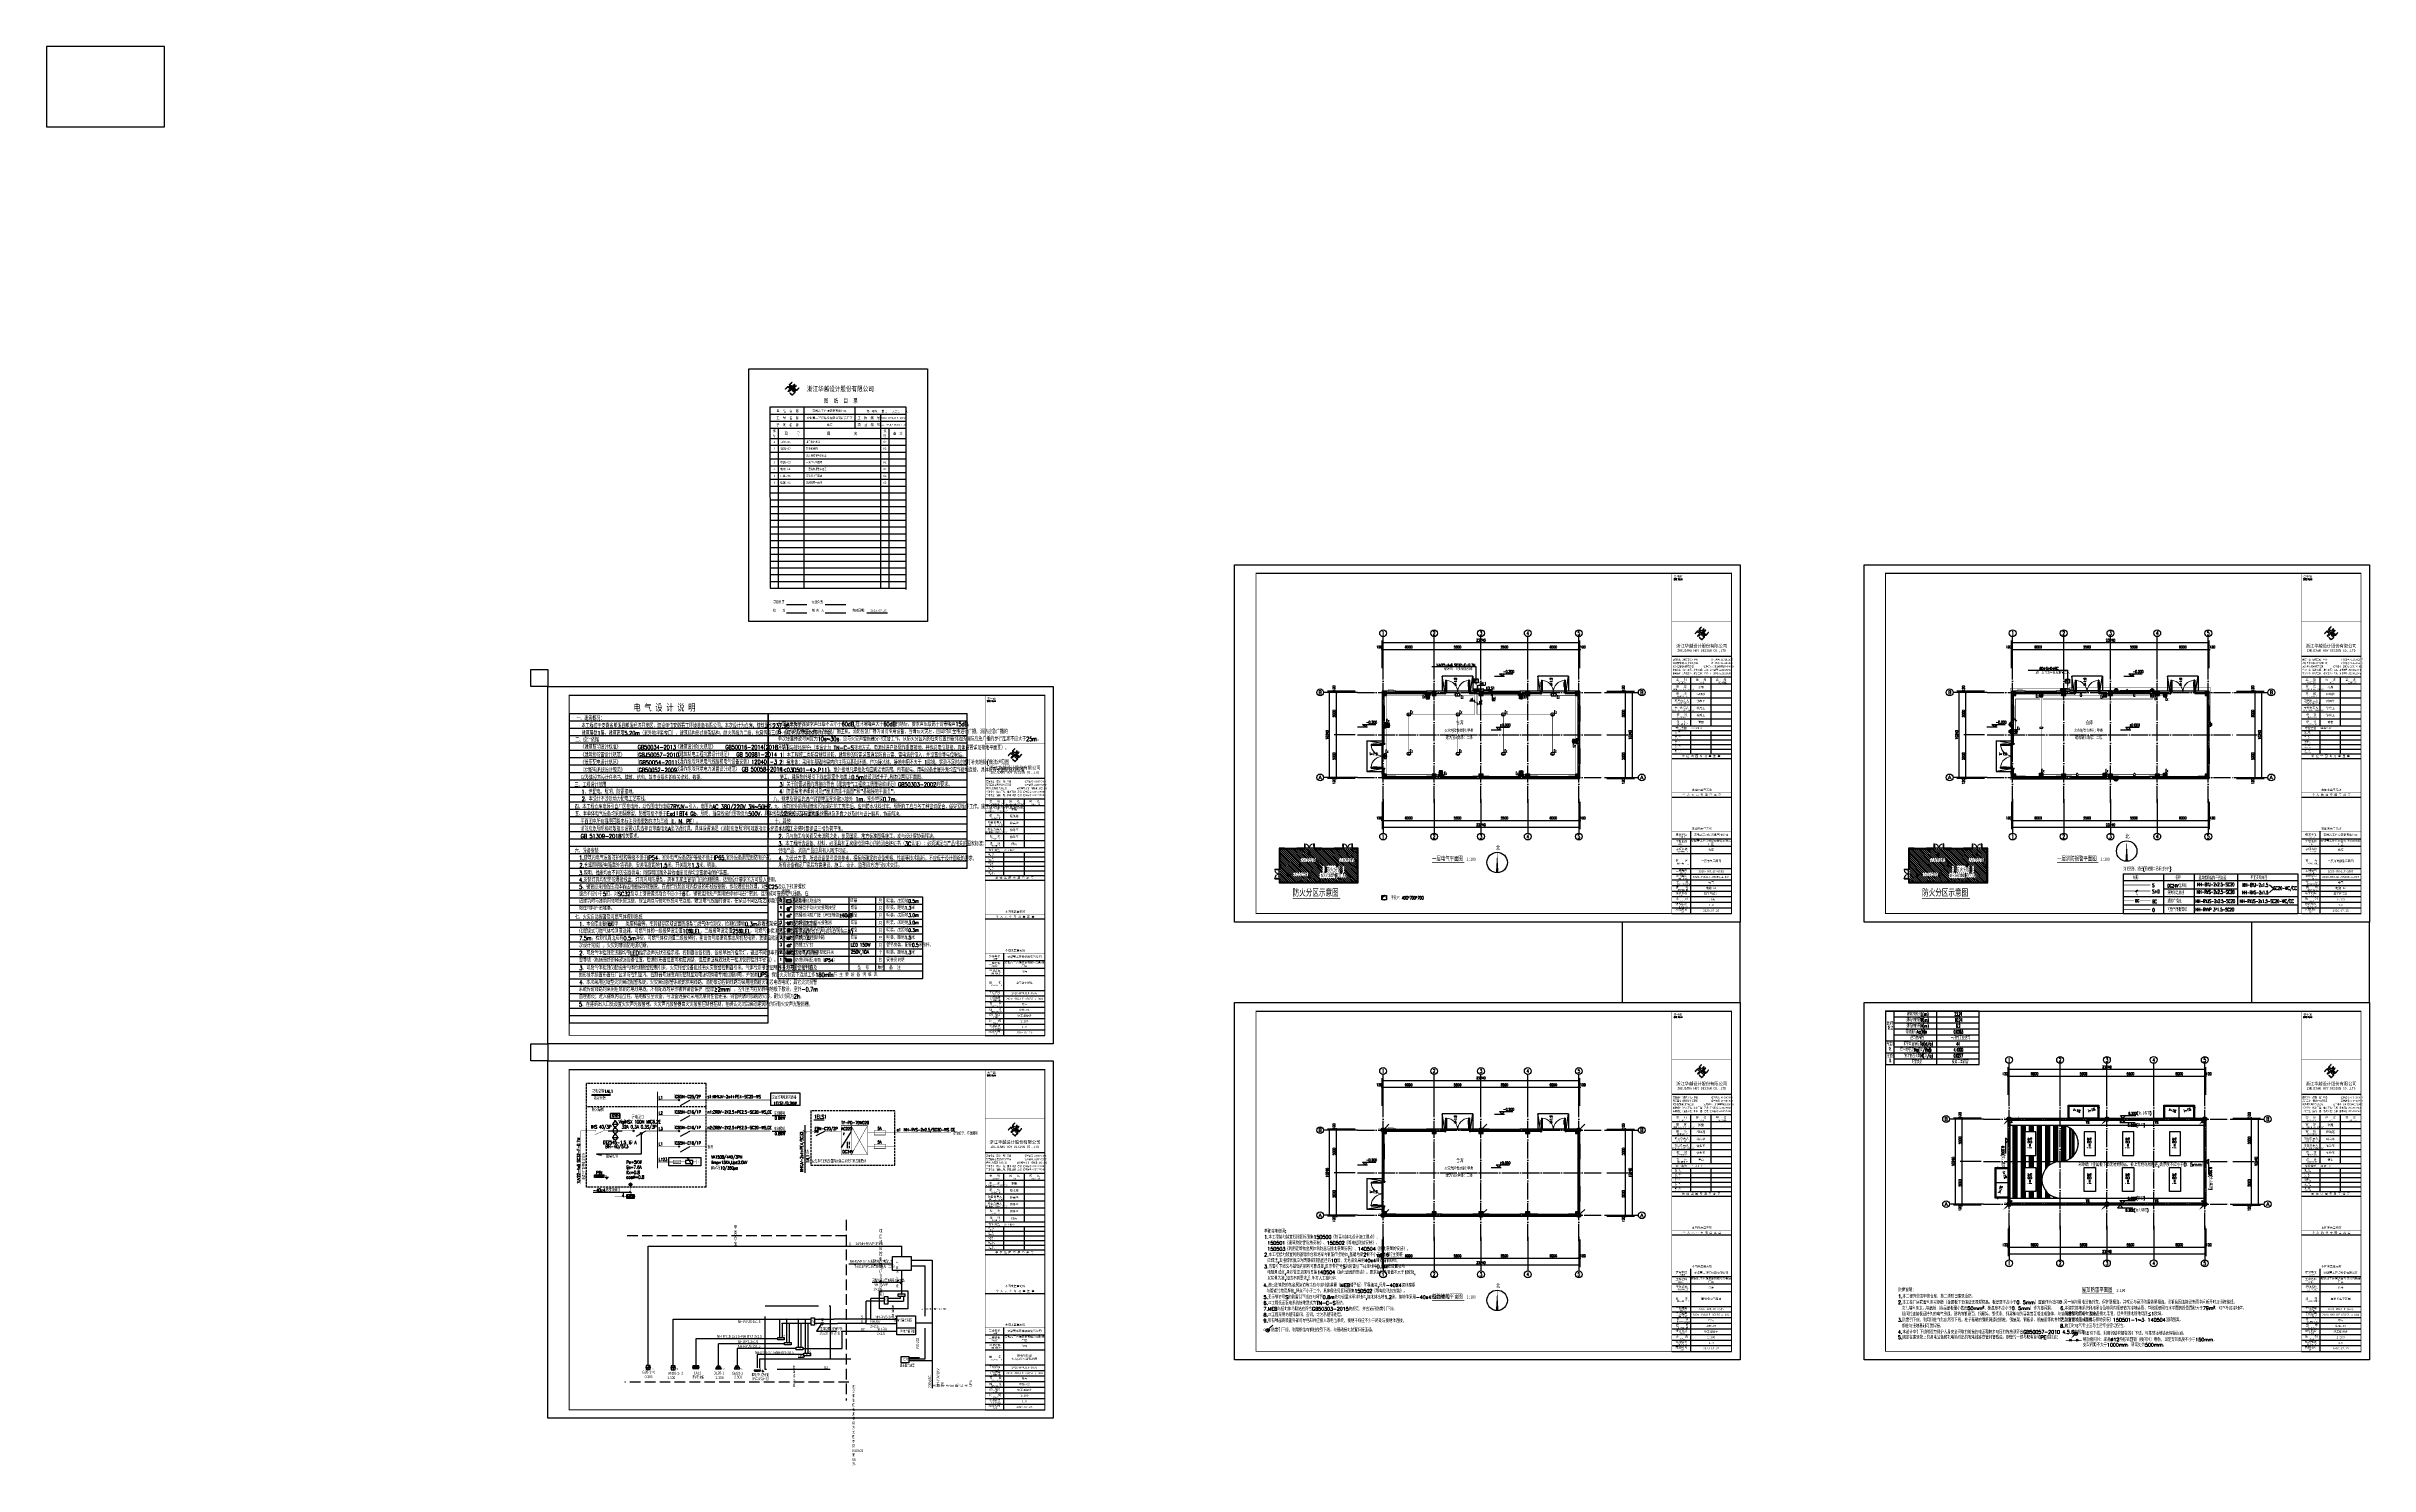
# Model space of a CAD drawing. Extents: x 1885024 to 2564215, y 18598004 to 18764795.
# Drawn here: x 2291176 to 2564215, y 18598004 to 18764795 of the extents above; entities outside this region: 1.
import ezdxf
from ezdxf.enums import TextEntityAlignment as Align

# ---------------------------------------------------------------- set-up
doc = ezdxf.new("R2010")
doc.units = 0
doc.header["$LTSCALE"] = 1000
doc.header["$MEASUREMENT"] = 0
for name, pattern in [('__DASH', [0.35, 0.25, -0.1]), ('CENTER', [2, 1.25, -0.25, 0.25, -0.25]), ('CENTER2', [1.125, 0.75, -0.125, 0.125, -0.125]), ('CENTERX2', [4, 2.5, -0.5, 0.5, -0.5]), ('DASH', [0.35, 0.25, -0.1]), ('DOTE', [2.42, 2, -0.2, 0.02, -0.2]), ('PHANTOM', [2.5, 1.25, -0.25, 0.25, -0.25, 0.25, -0.25])]:
    doc.linetypes.add(name, pattern=pattern)
doc.layers.get('Defpoints').update_dxf_attribs({"color": 250})
for name, color, linetype in [('0 - 填充', 251, 'Continuous'), ('0 - 立面线', 7, 'Continuous'), ('00-人防文字', 140, 'Continuous'), ('001电气FU', 7, 'Continuous'), ('AXIS_TEXT', 7, 'Continuous'), ('AXIS_外部', 171, 'Continuous'), ('COLUMN', 2, 'Continuous'), ('DIM-应急', 3, 'Continuous'), ('DIM-消防', 3, 'Continuous'), ('DIM-消防广播', 3, 'Continuous'), ('DIM-照明', 3, 'Continuous'), ('DIM-箱柜', 3, 'Continuous'), ('DIM_ELEV', 145, 'Continuous'), ('DIM_SYMB', 165, 'Continuous'), ('DOTE', 1, 'DOTE'), ('E-TEXT', 31, 'Continuous'), ('E-TEXT-PLAN', 7, 'Continuous'), ('E-TEXT-PLAN-DER', 7, 'Continuous'), ('ELEMENT', 3, 'Continuous'), ('EQUIP-动力', 3, 'Continuous'), ('EQUIP-消防', 3, 'Continuous'), ('EQUIP-照明', 3, 'Continuous'), ('EQUIP-箱柜', 3, 'Continuous'), ('GRD', 132, 'Continuous'), ('GROUND', 150, 'Continuous'), ('lamp', 3, 'Continuous'), ('LVTRY', 6, 'Continuous'), ('PUB_DIM', 161, 'Continuous'), ('PUB_HATCH', 8, 'Continuous'), ('PUB_TEXT', 7, 'Continuous'), ('PUB_TITLE', 4, 'Continuous'), ('smtl', 7, 'Continuous'), ('T-CABL-XX', 7, 'Continuous'), ('TEL_TAB', 7, 'Continuous'), ('TEL_TEXT', 7, 'Continuous'), ('TK', 4, 'Continuous'), ('WALL', 9, 'Continuous'), ('WINDOW', 140, 'Continuous'), ('WIRE-应急', 6, 'DASH'), ('WIRE-接地', 4, 'Continuous'), ('WIRE-消防', 5, 'CENTER2'), ('WIRE-消防广播', 4, 'TG_BC'), ('WIRE-照明', 1, 'Continuous'), ('WIRE-避雷', 4, 'Continuous'), ('产品气、置换气车间电气层', 3, 'CENTER'), ('变压吸附车间火灾、监控、照明', 7, 'Continuous'), ('填充_节点', 161, 'Continuous'), ('文字索引线', 74, 'Continuous'), ('立面线条', 7, 'Continuous'), ('雨水管', 6, 'Continuous')]:
    doc.layers.add(name, color=color, linetype=linetype)
doc.styles.add('-宋体', font='', dxfattribs={"width": 0.8})
doc.styles.add('_TCH_AXIS', font='COMPLEX', dxfattribs={"bigfont": 'GBCBIG'})
doc.styles.add('_TCH_DIM', font='SIMPLEX', dxfattribs={"bigfont": 'GBCBIG'})
doc.styles.add('_TCH_DIM_T3', font='SIMPLEX', dxfattribs={"width": 0.705882, "bigfont": 'GBCBIG'})
doc.styles.add('_TCH_LABEL', font='COMPLEX', dxfattribs={"bigfont": 'GBCBIG'})
doc.styles.add('_TEL_DIM', font='SIMPLEX', dxfattribs={"width": 0.6, "height": 3.5, "bigfont": 'HZTXT'})
doc.styles.add('COMPLEX', font='COMPLEX')
doc.styles.add('DIM_FONT', font='SIMPLEX', dxfattribs={"width": 0.7, "bigfont": 'GBCBIG'})
doc.styles.add('E-TEXT', font='romans.shx', dxfattribs={"width": 0.6, "bigfont": 'hzdx.shx'})
doc.styles.add('HT', font='simhei.ttf', dxfattribs={"width": 0.7})
doc.styles.add('HZ99', font='complex.shx', dxfattribs={"width": 0.8, "bigfont": 'hztxt.shx'})
doc.styles.add('HZTXT', font='romand.shx', dxfattribs={"width": 0.85, "bigfont": 'HZTXT.shx'})
doc.styles.add('IDQSTYLE', font='txt.shx', dxfattribs={"width": 0.7, "bigfont": 'hztxt.shx'})
doc.styles.add('JSTC', font='JSTCe.shx', dxfattribs={"width": 0.7, "height": 3, "bigfont": 'JSTCc.shx'})
doc.styles.add('JSTCZT', font='JSTCe.shx', dxfattribs={"width": 0.7, "height": 250, "bigfont": 'JSTCc.shx'})
doc.styles.add('ROMANS', font='romans', dxfattribs={"width": 0.65, "height": 231.275})
doc.styles.get("Standard").update_dxf_attribs({"font": 'gbenor.shx', "bigfont": 'gbcbig.shx'})
doc.styles.add('TG_LINETYPE', font='SIMPLEX', dxfattribs={"width": 0.6, "height": 3.5, "bigfont": 'HZTXT'})
doc.styles.add('TG_LINETYPE_THUND', font='SIMPLEX', dxfattribs={"width": 0.6, "height": 5.5, "bigfont": 'HZTXT'})
doc.styles.add('TSSD_REIN', font='tssdeng.shx', dxfattribs={"width": 0.7, "bigfont": 'tssdchn.shx'})
doc.styles.add('图框文字3', font='', dxfattribs={"width": 0.8})
doc.styles.add('图签宋体', font='', dxfattribs={"height": 300})
doc.styles.add('图签黑体', font='simhei.ttf', dxfattribs={"height": 550})
doc.styles.add('房间名称', font='SIMPLEX', dxfattribs={"width": 0.8, "bigfont": 'HZTXT'})
doc.styles.add('系统图', font='SIMPLEX', dxfattribs={"width": 0.8, "height": 300, "bigfont": '_HZTXT'})
doc.styles.add('设计说明', font='!TSSDENG', dxfattribs={"width": 0.7, "bigfont": '!HZTXT'})
doc.styles.add('黑体', font='simhei.ttf', dxfattribs={"width": 0.8})
doc.styles.get('-宋体').set_extended_font_data('SimSun')
doc.styles.get('图框文字3').set_extended_font_data('SimSun')
doc.styles.get('图签宋体').set_extended_font_data('NSimSun')
doc.linetypes.add('TG_BC', pattern='A,2,-0.85,["BC",TG_LINETYPE,S=0.1,R=0,X=-0.65,Y=-0.15],0', length=2.85)
doc.linetypes.add('TG_Q', pattern='A,2,-0.3,["Q",TG_LINETYPE,S=0.1,R=0,X=-0.23,Y=-0.15],0', length=2.3)
doc.linetypes.add('TG_×', pattern='A,2,0,["×",TG_LINETYPE_THUND,S=0.1,R=0,X=-0.23,Y=-0.21],0', length=2)
doc.linetypes.add('TG_接地', pattern='A,0.75,0,["/",TG_LINETYPE,S=0.05,R=-8.594367,X=-0.1,Y=-0.045],0.65,-0.13,0.13,-0.13', length=2)
doc.dimstyles.new('_TCH_ARCH&&100', dxfattribs={"dimtxt": 297.5, "dimasz": 100, "dimexe": 250, "dimexo": 300, "dimgap": 126.25, "dimtad": 1, "dimdec": 0, "dimzin": 0, "dimdsep": 46, "dimtxsty": '_TCH_DIM_T3', "dimblk": 'ARCHTICK', "dimcen": 0.09, "dimclrt": 7, "dimazin": 2, "dimtfac": 1, "dimtdec": 0, "dimtix": 1, "dimtmove": 2, "dimatfit": 3, "dimfxl": 0, "dimtolj": 1, "dimtzin": 0, "dimarcsym": 0})
doc.dimstyles.new('ISO-25', dxfattribs={"dimtxt": 2.5, "dimasz": 2.5, "dimexe": 1.25, "dimexo": 0.625, "dimtad": 1, "dimtxsty": 'Standard', "dimcen": 2.5, "dimadec": 0, "dimazin": 0, "dimtfac": 1, "dimtmove": 0, "dimatfit": 3, "dimfxl": 0, "dimarcsym": 0})
doc.dimstyles.get("Standard").update_dxf_attribs({"dimscale": 100, "dimtxt": 3.5, "dimasz": 1, "dimexe": 2.5, "dimexo": 3, "dimgap": 1.5, "dimtad": 1, "dimdec": 0, "dimzin": 0, "dimdsep": 46, "dimtxsty": 'Standard', "dimblk": 'ARCHTICK', "dimcen": 0.09, "dimadec": 0, "dimazin": 0, "dimtfac": 1, "dimtdec": 0, "dimtix": 1, "dimtmove": 2, "dimatfit": 3, "dimfxl": 0, "dimtolj": 1, "dimtzin": 0, "dimarcsym": 0})

# ---------------------------------------------------------------- blocks, each defined once
blk = doc.blocks.new('$WINLIB2D$00000001')
for p, q in [((-0.5, 0.5), (0.5, 0.5)), ((-0.5, 0.5), (-0.5, -0.5)), ((0.5, 0.167), (-0.5, 0.167)), ((0.5, -0.5), (0.5, 0.5)), ((0.5, -0.167), (-0.5, -0.167)), ((-0.5, -0.5), (0.5, -0.5))]:
    blk.add_line(p, q)
blk = doc.blocks.new('$DorLib2D$00000011')
for p, q in [((-0.5, 0.004), (-0.433, 0.004)), ((-0.5, 0.004), (-0.5, -0.062)), ((-0.483, 0.396), (-0.467, 0.396)), ((-0.483, 0.235), (-0.467, 0.235)), ((-0.467, 0.471), (-0.467, -0.062)), ((-0.467, 0.471), (-0.433, 0.471)), ((-0.433, 0.471), (-0.433, 0.004)), ((-0.417, 0.396), (-0.433, 0.396)), ((-0.417, 0.235), (-0.433, 0.235)), ((0.417, 0.396), (0.433, 0.396)), ((0.417, 0.235), (0.433, 0.235)), ((0.433, 0.471), (0.433, 0.004)), ((0.467, 0.471), (0.433, 0.471)), ((0.5, 0.004), (0.433, 0.004)), ((0.467, 0.471), (0.467, -0.062)), ((0.483, 0.396), (0.467, 0.396)), ((0.483, 0.235), (0.467, 0.235)), ((0.5, 0.004), (0.5, -0.062)), ((-0.5, -0.062), (-0.467, -0.062)), ((0.5, -0.062), (0.467, -0.062))]:
    blk.add_line(p, q)
at = {"lineweight": 13}
for p, q in [((-0.483, 0.396), (-0.483, 0.235)), ((-0.417, 0.396), (-0.417, 0.235)), ((0.417, 0.396), (0.417, 0.235)), ((0.483, 0.396), (0.483, 0.235))]:
    blk.add_line(p, q, dxfattribs=at)
for centre, start, end in [((-0.467, 0.004), 0, 85.90396), ((0.467, 0.004), 94.09604, 180)]:
    blk.add_arc(centre, 0.467, start, end, dxfattribs=at)
blk = doc.blocks.new('_FZH')
blk.add_lwpolyline([(-0.5, -0.5), (0.5, -0.5), (0.5, 0.5), (-0.5, 0.5)], close=True)
at = {"layer": 'PUB_HATCH'}
blk.add_solid([(-0.5, -0.5), (0.5, -0.5), (-0.5, 0.5), (0.5, 0.5)], dxfattribs=at)
blk = doc.blocks.new('3454')
at = {"color": 1, "const_width": 30}
blk.add_lwpolyline([(2386319, 18651591), (2386519, 18651591), (2386519, 18651911), (2387119, 18651911), (2387119, 18651591), (2387319, 18651591)], dxfattribs=at)
at = {"layer": 'WALL', "color": 1}
for p, q in [((2385819, 18651591), (2385819, 18651591)), ((2385819, 18651211), (2385819, 18649991)), ((2385819, 18649991), (2386059, 18649991)), ((2386004, 18651591), (2386004, 18651591)), ((2386059, 18649991), (2386059, 18651211)), ((2386189, 18651591), (2386189, 18651591)), ((2387439, 18651711), (2386319, 18651711)), ((2386319, 18651471), (2387439, 18651471)), ((2387439, 18651471), (2387439, 18651711)), ((2391689, 18651711), (2391039, 18651711)), ((2391039, 18651711), (2391039, 18651471)), ((2391039, 18651471), (2391689, 18651471)), ((2393189, 18651711), (2392189, 18651711)), ((2392189, 18651471), (2393189, 18651471)), ((2393189, 18651471), (2393189, 18651711)), ((2397189, 18651711), (2396189, 18651711)), ((2396189, 18651711), (2396189, 18651471)), ((2396189, 18651471), (2397189, 18651471)), ((2398389, 18651711), (2397689, 18651711)), ((2397689, 18651471), (2398389, 18651471)), ((2398389, 18651471), (2398389, 18651711)), ((2402689, 18651711), (2401989, 18651711)), ((2401989, 18651711), (2401989, 18651471)), ((2401989, 18651471), (2402689, 18651471)), ((2404439, 18651711), (2403189, 18651711)), ((2403189, 18651471), (2404439, 18651471)), ((2404439, 18651471), (2404439, 18651711)), ((2408559, 18651711), (2407439, 18651711)), ((2407439, 18651711), (2407439, 18651471)), ((2407439, 18651471), (2408559, 18651471)), ((2408689, 18651591), (2408689, 18651591)), ((2408819, 18646841), (2408819, 18651211)), ((2408874, 18651591), (2408874, 18651591)), ((2409059, 18651591), (2409059, 18651591)), ((2409059, 18646841), (2409059, 18651211)), ((2386059, 18648191), (2385819, 18648191)), ((2385819, 18648191), (2385819, 18646841)), ((2385819, 18646341), (2385819, 18645591)), ((2385819, 18645591), (2386059, 18645591)), ((2386059, 18642591), (2385819, 18642591)), ((2385819, 18642591), (2385819, 18641971)), ((2386059, 18646841), (2386059, 18648191)), ((2386059, 18645591), (2386059, 18646341)), ((2386059, 18641971), (2386059, 18642591)), ((2387439, 18641711), (2386319, 18641711)), ((2387439, 18641471), (2387439, 18641711)), ((2391689, 18641711), (2391039, 18641711)), ((2391039, 18641711), (2391039, 18641471)), ((2392889, 18641711), (2392189, 18641711)), ((2392889, 18641471), (2392889, 18641711)), ((2397189, 18641711), (2396489, 18641711)), ((2396489, 18641711), (2396489, 18641471)), ((2398389, 18641711), (2397689, 18641711)), ((2398389, 18641471), (2398389, 18641711)), ((2402689, 18641711), (2401989, 18641711)), ((2401989, 18641711), (2401989, 18641471)), ((2404139, 18641711), (2403189, 18641711)), ((2404139, 18641471), (2404139, 18641711)), ((2408559, 18641711), (2407739, 18641711)), ((2407739, 18641711), (2407739, 18641471)), ((2408819, 18641971), (2408819, 18646341)), ((2409059, 18641971), (2409059, 18646341)), ((2385819, 18641591), (2385819, 18641591)), ((2386004, 18641591), (2386004, 18641591)), ((2386189, 18641591), (2386189, 18641591)), ((2386319, 18641471), (2387439, 18641471)), ((2391039, 18641471), (2391689, 18641471)), ((2392189, 18641471), (2392889, 18641471)), ((2396489, 18641471), (2397189, 18641471)), ((2397689, 18641471), (2398389, 18641471)), ((2401989, 18641471), (2402689, 18641471)), ((2403189, 18641471), (2404139, 18641471)), ((2407739, 18641471), (2408559, 18641471)), ((2408689, 18641591), (2408689, 18641591)), ((2408874, 18641591), (2408874, 18641591)), ((2409059, 18641591), (2409059, 18641591))]:
    blk.add_line(p, q, dxfattribs=at)
at = {"layer": 'WINDOW', "color": 1}
for p, q in [((2396189, 18651711), (2393189, 18651711)), ((2407439, 18651711), (2404439, 18651711)), ((2385819, 18642591), (2385819, 18645591))]:
    blk.add_line(p, q, dxfattribs=at)
at = {"layer": 'COLUMN', "color": 1, "xscale": 500, "yscale": 500, "zscale": 500}
for p in [(2386069, 18651461), (2391939, 18651461), (2397439, 18651461), (2402939, 18651461), (2408809, 18651461), (2386069, 18646591), (2386069, 18641721), (2391939, 18646591), (2391939, 18641721), (2397439, 18646591), (2397439, 18641721), (2402939, 18646591), (2402939, 18641721), (2408809, 18646591), (2408809, 18641721)]:
    blk.add_blockref('_FZH', p, dxfattribs=at)
at = {"layer": 'WINDOW', "color": 1}
for name, p, xscale, yscale, zscale, rotation in [('$WINLIB2D$00000001', (2385939, 18649091), -1800, 240, -1800, 90), ('$WINLIB2D$00000001', (2389239, 18651591), -3600.000000003725, 240, -3600.000000003725, 180), ('$DorLib2D$00000011', (2394689, 18651591), -3000, -3000, -3000, 180), ('$WINLIB2D$00000001', (2400189, 18651591), -3600.000000003725, 240, -3600.000000003725, 180), ('$DorLib2D$00000011', (2405939, 18651591), -3000, -3000, -3000, 180), ('$DorLib2D$00000011', (2385939, 18644091), 3000, 3000, 3000, 90), ('$WINLIB2D$00000001', (2389239, 18641591), -3600.000000003725, -240, -3600.000000003725, 180), ('$WINLIB2D$00000001', (2394689, 18641591), -3600.000000003725, -240, -3600.000000003725, 180), ('$WINLIB2D$00000001', (2400189, 18641591), -3600.000000003725, -240, -3600.000000003725, 180), ('$WINLIB2D$00000001', (2405939, 18641591), -3600.000000003725, -240, -3600.000000003725, 180)]:
    blk.add_blockref(name, p, dxfattribs=dict(at, xscale=xscale, yscale=yscale, zscale=zscale, rotation=rotation))
blk = doc.blocks.new('GeYuanFrame_28312552', base_point=(9.3, 2.3))
at = {"layer": 'TK'}
h = blk.add_hatch(color=256, dxfattribs=at)
h.dxf.hatch_style = 2
edge = h.paths.add_edge_path()
edge.add_spline(control_points=[(55.2, 277.9), (55.2, 277.9), (55.2, 277.9), (54.3, 277.1), (53.5, 276.2), (52.6, 275.3), (52.3, 275.4), (52.6, 275.6), (52.8, 275.8), (53.5, 276.6), (54.4, 277.5), (55.1, 278.3), (55.7, 278.3), (56.4, 278.3), (56.9, 278.3), (57, 278.3), (57.2, 278.4), (57.3, 278.3), (57.6, 278.2), (57.8, 277.9), (58, 277.7), (58.7, 277.1), (59.5, 276.6), (60.1, 276), (59.4, 275.1), (58.6, 274.3), (57.9, 273.4), (57.8, 273.3), (57.6, 273.1), (57.5, 273.1), (57.4, 273), (57.2, 273), (57, 272.9), (56.6, 272.8), (56.3, 272.7), (55.9, 272.6), (55.7, 272.6), (55.5, 272.5), (55.4, 272.6), (55.4, 272.8), (55.6, 272.9), (55.7, 273), (56.5, 273.9), (57.3, 274.8), (58, 275.6), (57.1, 276.4), (56.2, 277.2), (55.2, 277.9)], knot_values=[-1, 0, 0, 0, 0, 0, 1, 1, 1, 2, 2, 2, 3, 3, 3, 4, 4, 4, 5, 5, 5, 6, 6, 6, 7, 7, 7, 8, 8, 8, 9, 9, 9, 10, 10, 10, 11, 11, 11, 12, 12, 12, 13, 13, 13, 14, 14, 14, 15, 15, 15, 15], degree=3, periodic=0)
h = blk.add_hatch(color=256, dxfattribs=at)
h.dxf.hatch_style = 2
edge = h.paths.add_edge_path()
edge.add_spline(control_points=[(59.7, 276.9), (59.7, 276.9), (59.7, 276.9), (59, 277.5), (58.3, 278), (57.6, 278.6), (57.6, 279.3), (57.4, 280), (57.3, 280.7), (58.2, 281.7), (59.1, 282.6), (60.1, 283.5), (60.1, 283.5), (60.2, 283.4), (60.2, 283.4), (59.4, 282.5), (58.5, 281.7), (57.7, 280.7), (58.6, 279.9), (59.5, 279.2), (60.4, 278.4), (61.2, 279.3), (62, 280.3), (62.8, 281.2), (63.1, 281.1), (63, 280.9), (62.9, 280.5), (62.9, 280.1), (62.8, 279.8), (62.7, 279.5), (62.7, 279.3), (62.7, 279.1), (62.6, 279), (62.5, 278.8), (62.2, 278.5), (62, 278.3), (61.5, 277.7), (61.1, 277.2), (60.6, 276.6), (60.5, 276.5), (60.4, 276.3), (60.4, 276.3), (60.3, 276.3), (59.8, 276.8), (59.7, 276.9)], knot_values=[-1, 0, 0, 0, 0, 0, 1, 1, 1, 2, 2, 2, 3, 3, 3, 4, 4, 4, 5, 5, 5, 6, 6, 6, 7, 7, 7, 8, 8, 8, 9, 9, 9, 10, 10, 10, 11, 11, 11, 12, 12, 12, 13, 13, 13, 14, 14, 14, 14], degree=3, periodic=0)
h = blk.add_hatch(color=256, dxfattribs=at)
h.dxf.hatch_style = 2
edge = h.paths.add_edge_path()
edge.add_spline(control_points=[(57.6, 270.9), (57.6, 270.9), (57.6, 270.9), (58.6, 270.2), (59.4, 269.4), (60.3, 268.6), (61.3, 269.4), (62.3, 270.3), (63.2, 271.2), (62.4, 272), (61.4, 272.8), (60.5, 273.6), (60.4, 273.7), (60.2, 273.9), (60.1, 273.9), (60.1, 274.1), (60.2, 274.6), (60.3, 274.8), (60.3, 275.1), (60.4, 275.5), (60.4, 275.7), (61.5, 274.9), (62.5, 274), (63.5, 273.1), (63.5, 272.5), (63.5, 271.9), (63.6, 271.2), (62.7, 270.3), (61.7, 269.5), (60.8, 268.6), (60.7, 268.5), (60.5, 268.2), (60.4, 268.2), (60.2, 268.2), (59.7, 268.7), (59.6, 268.8), (59.1, 269.3), (58.6, 269.7), (58.2, 270.1), (57.9, 270.3), (57.7, 270.5), (57.5, 270.7), (57.5, 270.8), (57.6, 270.8), (57.6, 270.9)], knot_values=[-1, 0, 0, 0, 0, 0, 1, 1, 1, 2, 2, 2, 3, 3, 3, 4, 4, 4, 5, 5, 5, 6, 6, 6, 7, 7, 7, 8, 8, 8, 9, 9, 9, 10, 10, 10, 11, 11, 11, 12, 12, 12, 13, 13, 13, 14, 14, 14, 14], degree=3, periodic=0)
h = blk.add_hatch(color=256, dxfattribs=at)
h.dxf.hatch_style = 2
edge = h.paths.add_edge_path()
edge.add_spline(control_points=[(63.9, 279), (63.9, 279), (63.9, 279), (64.3, 279.2), (64.6, 279.3), (64.9, 279.4), (65, 279.4), (65.1, 279.4), (65.1, 279.3), (64.4, 278.3), (63.5, 277.4), (62.7, 276.5), (63.7, 275.7), (64.6, 274.9), (65.6, 274), (66.4, 274.9), (67.2, 275.9), (68, 276.9), (68.1, 276.9), (68.1, 276.8), (68.2, 276.7), (67.6, 275.8), (66.7, 274.9), (66, 274), (65.9, 273.9), (65.8, 273.7), (65.6, 273.7), (65.4, 273.6), (64.9, 273.6), (64.7, 273.6), (64.3, 273.5), (64, 273.5), (63.7, 273.4), (62.8, 274.2), (62, 274.9), (61.1, 275.7), (61, 275.8), (60.7, 275.9), (60.7, 276), (60.7, 276), (60.9, 276.2), (61, 276.3), (61.5, 276.9), (61.9, 277.4), (62.4, 278), (62.6, 278.2), (62.8, 278.5), (63, 278.6), (63.2, 278.8), (63.6, 278.9), (63.9, 279)], knot_values=[-1, 0, 0, 0, 0, 0, 1, 1, 1, 2, 2, 2, 3, 3, 3, 4, 4, 4, 5, 5, 5, 6, 6, 6, 7, 7, 7, 8, 8, 8, 9, 9, 9, 10, 10, 10, 11, 11, 11, 12, 12, 12, 13, 13, 13, 14, 14, 14, 15, 15, 15, 16, 16, 16, 16], degree=3, periodic=0)
for p, q in [((9.3, 299.3), (219.3, 299.3)), ((9.3, 2.3), (9.3, 299.3)), ((219.3, 299.3), (219.3, 2.3)), ((34.2, 254.1), (34.3, 41.3)), ((194.2, 254.1), (34.2, 254.1)), ((74.3, 41.3), (74.3, 254.1)), ((134.3, 229.3), (134.3, 254.1)), ((194.3, 39.8), (194.3, 254.1)), ((194.3, 245.3), (34.3, 245.3)), ((194.3, 237.3), (34.3, 237.3)), ((34.3, 229.3), (194.3, 229.3)), ((44.3, 41.3), (44.3, 229.3)), ((164.3, 245.3), (164.3, 41.3)), ((174.3, 41.3), (174.3, 229.3)), ((34.3, 217.3), (194.3, 217.3)), ((34.3, 209.3), (194.3, 209.3)), ((34.3, 201.3), (194.3, 201.3)), ((34.3, 193.3), (194.3, 193.3)), ((34.3, 185.3), (194.3, 185.3)), ((34.3, 177.3), (194.3, 177.3)), ((34.3, 169.3), (194.3, 169.3)), ((34.3, 161.3), (194.3, 161.3)), ((34.3, 153.3), (194.3, 153.3)), ((34.3, 145.3), (194.3, 145.3)), ((34.3, 137.3), (194.3, 137.3)), ((34.3, 129.3), (194.3, 129.3)), ((34.3, 121.3), (194.3, 121.3)), ((34.3, 113.3), (194.3, 113.3)), ((34.3, 105.3), (194.3, 105.3)), ((34.3, 97.3), (194.3, 97.3)), ((34.3, 89.3), (194.3, 89.3)), ((34.3, 81.3), (194.3, 81.3)), ((34.3, 73.3), (194.3, 73.3)), ((34.3, 65.3), (194.3, 65.3)), ((34.3, 57.3), (194.3, 57.3)), ((34.3, 49.3), (194.3, 49.3)), ((34.3, 41.3), (194.3, 41.3)), ((219.3, 2.3), (9.3, 2.3)), ((53.5, 22.3), (77.7, 22.3)), ((53.5, 12.2), (77.7, 12.2)), ((99.2, 22.3), (123.4, 22.3)), ((99.2, 12.2), (123.4, 12.2)), ((148.1, 12.2), (172.3, 12.2))]:
    blk.add_line(p, q, dxfattribs=at)
for points in [[(52.6, 275.3), (52.3, 275.4), (52.6, 275.6), (52.8, 275.8)], [(55.2, 277.9), (54.3, 277.1), (53.5, 276.2), (52.6, 275.3)], [(52.8, 275.8), (53.5, 276.6), (54.4, 277.5), (55.1, 278.3)], [(55.1, 278.3), (55.7, 278.3), (56.4, 278.3), (56.9, 278.3)], [(58, 275.6), (57.1, 276.4), (56.2, 277.2), (55.2, 277.9)], [(55.4, 272.6), (55.4, 272.8), (55.6, 272.9), (55.7, 273)], [(55.7, 273), (56.5, 273.9), (57.3, 274.8), (58, 275.6)], [(56.9, 278.3), (57, 278.3), (57.2, 278.4), (57.3, 278.3)], [(57.5, 273.1), (57.4, 273), (57.2, 273), (57, 272.9)], [(57.3, 280.7), (58.2, 281.7), (59.1, 282.6), (60.1, 283.5)], [(57.6, 278.6), (57.6, 279.3), (57.4, 280), (57.3, 280.7)], [(57.3, 278.3), (57.6, 278.2), (57.8, 277.9), (58, 277.7)], [(57.9, 273.4), (57.8, 273.3), (57.6, 273.1), (57.5, 273.1)], [(59.7, 276.9), (59, 277.5), (58.3, 278), (57.6, 278.6)], [(60.2, 283.4), (59.4, 282.5), (58.5, 281.7), (57.7, 280.7)], [(57.7, 280.7), (58.6, 279.9), (59.5, 279.2), (60.4, 278.4)], [(60.1, 276), (59.4, 275.1), (58.6, 274.3), (57.9, 273.4)], [(58, 277.7), (58.7, 277.1), (59.5, 276.6), (60.1, 276)], [(60.4, 276.3), (60.3, 276.3), (59.8, 276.8), (59.7, 276.9)], [(60.1, 283.5), (60.1, 283.5), (60.2, 283.4), (60.2, 283.4)], [(60.1, 273.9), (60.1, 274.1), (60.2, 274.6), (60.3, 274.8)], [(60.5, 273.6), (60.4, 273.7), (60.2, 273.9), (60.1, 273.9)], [(60.3, 274.8), (60.3, 275.1), (60.4, 275.5), (60.4, 275.7)], [(60.4, 278.4), (61.2, 279.3), (62, 280.3), (62.8, 281.2)], [(60.6, 276.6), (60.5, 276.5), (60.4, 276.3), (60.4, 276.3)], [(60.4, 275.7), (61.5, 274.9), (62.5, 274), (63.5, 273.1)], [(63.2, 271.2), (62.4, 272), (61.4, 272.8), (60.5, 273.6)], [(62, 278.3), (61.5, 277.7), (61.1, 277.2), (60.6, 276.6)], [(60.7, 276), (60.7, 276), (60.9, 276.2), (61, 276.3)], [(61.1, 275.7), (61, 275.8), (60.7, 275.9), (60.7, 276)], [(61, 276.3), (61.5, 276.9), (61.9, 277.4), (62.4, 278)], [(63.7, 273.4), (62.8, 274.2), (62, 274.9), (61.1, 275.7)], [(62.6, 279), (62.5, 278.8), (62.2, 278.5), (62, 278.3)], [(62.4, 278), (62.6, 278.2), (62.8, 278.5), (63, 278.6)], [(62.7, 279.5), (62.7, 279.3), (62.7, 279.1), (62.6, 279)], [(62.9, 280.5), (62.9, 280.1), (62.8, 279.8), (62.7, 279.5)], [(65.1, 279.3), (64.4, 278.3), (63.5, 277.4), (62.7, 276.5)], [(62.7, 276.5), (63.7, 275.7), (64.6, 274.9), (65.6, 274)], [(62.8, 281.2), (63.1, 281.1), (63, 280.9), (62.9, 280.5)], [(63, 278.6), (63.2, 278.8), (63.6, 278.9), (63.9, 279)], [(63.5, 273.1), (63.5, 272.5), (63.5, 271.9), (63.6, 271.2)], [(64.7, 273.6), (64.3, 273.5), (64, 273.5), (63.7, 273.4)], [(63.9, 279), (64.3, 279.2), (64.6, 279.3), (64.9, 279.4)], [(65.6, 273.7), (65.4, 273.6), (64.9, 273.6), (64.7, 273.6)], [(64.9, 279.4), (65, 279.4), (65.1, 279.4), (65.1, 279.3)], [(65.6, 274), (66.4, 274.9), (67.2, 275.9), (68, 276.9)], [(66, 274), (65.9, 273.9), (65.8, 273.7), (65.6, 273.7)], [(68.2, 276.7), (67.6, 275.8), (66.7, 274.9), (66, 274)], [(68, 276.9), (68.1, 276.9), (68.1, 276.8), (68.2, 276.7)], [(55.9, 272.6), (55.7, 272.6), (55.5, 272.5), (55.4, 272.6)], [(57, 272.9), (56.6, 272.8), (56.3, 272.7), (55.9, 272.6)], [(57.5, 270.7), (57.5, 270.8), (57.6, 270.8), (57.6, 270.9)], [(58.2, 270.1), (57.9, 270.3), (57.7, 270.5), (57.5, 270.7)], [(57.6, 270.9), (58.6, 270.2), (59.4, 269.4), (60.3, 268.6)], [(59.6, 268.8), (59.1, 269.3), (58.6, 269.7), (58.2, 270.1)], [(60.4, 268.2), (60.2, 268.2), (59.7, 268.7), (59.6, 268.8)], [(60.3, 268.6), (61.3, 269.4), (62.3, 270.3), (63.2, 271.2)], [(60.8, 268.6), (60.7, 268.5), (60.5, 268.2), (60.4, 268.2)], [(63.6, 271.2), (62.7, 270.3), (61.7, 269.5), (60.8, 268.6)]]:
    blk.add_open_spline(points, degree=3, dxfattribs=at)
at = {"layer": 'TK', "style": '-宋体'}
for s, height, width, p in [('浙江华越设计股份有限公司', 5.85, 0.8, (77.7, 272.7)), (' 单  位  名  称', 3.2, 0.78, (39.9, 248)), ('图  纸  目  录', 5, 0.76, (97.5, 259.2)), (' 专业      第     页共     页', 3, 0.76, (145.9, 247.6)), ('序', 3, 0.76, (37.8, 224.7)), ('号', 3, 0.76, (37.7, 219)), (' 子  项  名  称 ', 3.2, 0.78, (39.7, 231.6)), (' 工  程  名  称 ', 3.2, 0.78, (39.8, 239.9)), ('图     号', 3.3, 0.8, (51.1, 221.5)), ('图             名', 3.3, 0.8, (101.3, 221.5)), (' 项  目  编  号', 3.2, 0.78, (135.2, 231.8)), (' 工  程  编  号', 3.2, 0.78, (135.2, 239.9)), ('格', 3, 0.8, (167.4, 219)), ('规', 3, 0.8, (167.7, 224.6)), ('备  注', 3, 0.8, (179.2, 221.7)), ('项目负责 ', 3.2, 0.75, (37.9, 23.7)), ('专业负责 ', 3.2, 0.75, (83, 23.6)), ('校    对', 3.2, 0.75, (37.9, 13.6)), ('制    人', 3.2, 0.75, (83.3, 13.6)), ('表', 3.2, 0.75, (88.5, 13.6)), ('完成日期:', 3.2, 0.75, (131.2, 13.7))]:
    blk.add_text(s, height=height, dxfattribs=dict(at, width=width)).set_placement(p)
at = {"layer": 'TK', "style": '图签宋体'}
for s, p in [('电气', (153.9, 248)), ('1', (170, 248)), ('1', (184.5, 248)), ('2', (38.5, 204.1)), ('1', (38.5, 212.1)), ('电施-01', (46.3, 212.1)), ('电施-02', (46.3, 204.1)), ('3', (38.5, 188.1)), ('4', (38.5, 180.1)), ('5', (38.5, 172.1)), ('6', (38.5, 164.1)), ('电施-04', (45.8, 180.1)), ('电施-05', (46, 172.1)), ('电施-06', (46, 164.1)), ('电施-03', (46.1, 188.1)), ('2020.07.25', (152.4, 13.7))]:
    blk.add_text(s, height=2.4, dxfattribs=at).set_placement(p)
at = {"layer": 'TK'}
for s, insert, char_height, width, attachment_point, style in [('安徽赛工环境装备有限公司', (104.3, 249.7), 2.4, 60.003, 5, '图签宋体'), ('安徽赛工环境装备有限公司新建厂区', (104.3, 241.3), 2.4, 60.003, 5, '图签宋体'), ('仓库', (104.3, 233.3), 2.4, 60.003, 5, '图签宋体'), ('2020-HYAJLF-0505S-a-004', (179.3, 233.3), 1.764, 30, 5, '图签宋体'), ('2020-HYAJLF-0505', (179.3, 241.3), 2.4, 30, 5, '图签宋体'), ('配电系统图', (76.6, 205.2), 2.4, 87.696, 4, '图框文字3'), ('火灾自动报警系统图', (76.6, 197.2), 2.4, 87.696, 4, '图框文字3'), ('电气设计说明', (76.6, 213.2), 2.4, 87.696, 4, '图框文字3'), ('A2', (169.3, 213.4), 2.4, 10, 5, '图签宋体'), ('A2', (169.3, 205.4), 2.4, 10, 5, '图签宋体'), ('基础接地平面图', (76.6, 173.2), 2.4, 87.696, 4, '图框文字3'), ('屋顶防雷平面图', (76.6, 165.2), 2.4, 87.696, 4, '图框文字3'), ('一层电气平面图', (76.6, 189.2), 2.4, 87.696, 4, '图框文字3'), ('一层消防报警平面图', (76.6, 181.2), 2.4, 87.696, 4, '图框文字3'), ('A2', (169.3, 189.4), 2.4, 10, 5, '图签宋体'), ('A2', (169.3, 181.4), 2.4, 10, 5, '图签宋体'), ('A2', (169.3, 173.4), 2.4, 10, 5, '图签宋体'), ('A2', (169.3, 165.4), 2.4, 10, 5, '图签宋体')]:
    blk.add_mtext(s, dxfattribs=dict(at, insert=insert, char_height=char_height, width=width, attachment_point=attachment_point, style=style))
blk = doc.blocks.new('A$C053D6479')
at = {"layer": 'PUB_TITLE'}
h = blk.add_hatch(color=256, dxfattribs=at)
h.dxf.hatch_style = 1
edge = h.paths.add_edge_path()
edge.add_spline(control_points=[(1026, 827), (1105, 920), (1188, 1008), (1266, 1102)], knot_values=[13, 13, 13, 13, 14, 14, 14, 14], degree=3, periodic=0)
edge.add_spline(control_points=[(1266, 1102), (1258, 1111), (1249, 1119), (1239, 1116)], knot_values=[12, 12, 12, 12, 13, 13, 13, 13], degree=3, periodic=0)
edge.add_spline(control_points=[(1239, 1116), (1210, 1107), (1179, 1092), (1144, 1077)], knot_values=[11, 11, 11, 11, 12, 12, 12, 12], degree=3, periodic=0)
edge.add_spline(control_points=[(1144, 1077), (1109, 1063), (1069, 1053), (1047, 1038)], knot_values=[10, 10, 10, 10, 11, 11, 11, 11], degree=3, periodic=0)
edge.add_spline(control_points=[(1047, 1038), (1028, 1026), (1007, 992), (991, 972)], knot_values=[9, 9, 9, 9, 10, 10, 10, 10], degree=3, periodic=0)
edge.add_spline(control_points=[(991, 972), (942, 913), (899, 868), (849, 810)], knot_values=[8, 8, 8, 8, 9, 9, 9, 9], degree=3, periodic=0)
edge.add_spline(control_points=[(849, 810), (842, 801), (822, 776), (822, 775)], knot_values=[7, 7, 7, 7, 8, 8, 8, 8], degree=3, periodic=0)
edge.add_spline(control_points=[(822, 775), (823, 771), (848, 752), (859, 744)], knot_values=[6, 6, 6, 6, 7, 7, 7, 7], degree=3, periodic=0)
edge.add_spline(control_points=[(859, 744), (949, 670), (1035, 592), (1122, 521)], knot_values=[5, 5, 5, 5, 6, 6, 6, 6], degree=3, periodic=0)
edge.add_spline(control_points=[(1122, 521), (1153, 527), (1185, 530), (1217, 533)], knot_values=[4, 4, 4, 4, 5, 5, 5, 5], degree=3, periodic=0)
edge.add_spline(control_points=[(1217, 533), (1246, 535), (1293, 532), (1316, 542)], knot_values=[3, 3, 3, 3, 4, 4, 4, 4], degree=3, periodic=0)
edge.add_spline(control_points=[(1316, 542), (1327, 547), (1338, 565), (1349, 579)], knot_values=[2, 2, 2, 2, 3, 3, 3, 3], degree=3, periodic=0)
edge.add_spline(control_points=[(1349, 579), (1423, 670), (1507, 759), (1572, 848)], knot_values=[1, 1, 1, 1, 2, 2, 2, 2], degree=3, periodic=0)
edge.add_spline(control_points=[(1572, 848), (1564, 852), (1561, 861), (1551, 862)], knot_values=[0, 0, 0, 0, 1, 1, 1, 1], degree=3, periodic=0)
edge.add_spline(control_points=[(1551, 862), (1469, 769), (1393, 671), (1310, 579)], knot_values=[15, 15, 15, 15, 16, 16, 16, 16], degree=3, periodic=0)
edge.add_spline(control_points=[(1310, 579), (1216, 662), (1118, 742), (1026, 827)], knot_values=[14, 14, 14, 14, 15, 15, 15, 15], degree=3, periodic=0)
at = {"layer": 'TK'}
for points, knots in [([(555, 949), (624, 891), (699, 833), (760, 773), (689, 691), (614, 604), (539, 517), (529, 505), (516, 487), (506, 482), (492, 475), (469, 472), (452, 467), (416, 456), (383, 448), (342, 438), (323, 433), (297, 422), (293, 440), (291, 452), (313, 470), (322, 480), (400, 566), (477, 652), (553, 736), (460, 815), (366, 894), (270, 970), (183, 883), (101, 791), (16, 703), (-18, 714), (9, 735), (28, 755), (103, 838), (192, 930), (266, 1005), (319, 1009), (387, 1005), (442, 1007), (456, 1008), (472, 1011), (485, 1007), (507, 1000), (534, 967), (555, 949)], [0, 0, 0, 0, 1, 1, 1, 2, 2, 2, 3, 3, 3, 4, 4, 4, 5, 5, 5, 6, 6, 6, 7, 7, 7, 8, 8, 8, 9, 9, 9, 10, 10, 10, 11, 11, 11, 12, 12, 12, 13, 13, 13, 14, 14, 14, 15, 15, 15, 15]), ([(1031, 1298), (1066, 1286), (1054, 1262), (1045, 1224), (1036, 1188), (1031, 1158), (1024, 1121), (1020, 1104), (1017, 1085), (1012, 1071), (1004, 1052), (976, 1026), (956, 1003), (906, 946), (866, 899), (814, 839), (806, 829), (789, 806), (787, 806), (777, 804), (728, 856), (719, 864), (651, 922), (580, 978), (514, 1036), (509, 1106), (488, 1176), (479, 1247), (570, 1343), (663, 1436), (758, 1526), (764, 1523), (768, 1518), (774, 1515), (693, 1422), (599, 1343), (520, 1249), (607, 1171), (698, 1096), (789, 1021), (874, 1109), (950, 1206), (1031, 1298)], [0, 0, 0, 0, 1, 1, 1, 2, 2, 2, 3, 3, 3, 4, 4, 4, 5, 5, 5, 6, 6, 6, 7, 7, 7, 8, 8, 8, 9, 9, 9, 10, 10, 10, 11, 11, 11, 12, 12, 12, 13, 13, 13, 14, 14, 14, 14]), ([(1097, 490), (1100, 425), (1106, 361), (1107, 294), (1018, 207), (925, 121), (830, 33), (818, 21), (800, 0), (787, 0), (768, -1), (725, 49), (712, 60), (662, 103), (616, 143), (568, 186), (545, 207), (518, 224), (499, 250), (501, 259), (511, 261), (516, 267), (609, 192), (696, 111), (785, 33), (883, 118), (977, 208), (1070, 298), (992, 373), (892, 456), (803, 534), (791, 544), (768, 561), (766, 569), (761, 588), (776, 634), (780, 655), (785, 690), (788, 721), (795, 746), (897, 661), (998, 576), (1097, 490)], [0, 0, 0, 0, 1, 1, 1, 2, 2, 2, 3, 3, 3, 4, 4, 4, 5, 5, 5, 6, 6, 6, 7, 7, 7, 8, 8, 8, 9, 9, 9, 10, 10, 10, 11, 11, 11, 12, 12, 12, 13, 13, 13, 14, 14, 14, 14]), ([(1551, 862), (1561, 861), (1564, 852), (1572, 848), (1507, 759), (1423, 670), (1349, 579), (1338, 565), (1327, 547), (1316, 542), (1293, 532), (1246, 535), (1217, 533), (1185, 530), (1153, 527), (1122, 521), (1035, 592), (949, 670), (859, 744), (848, 752), (823, 771), (822, 775), (822, 776), (842, 801), (849, 810), (899, 868), (942, 913), (991, 972), (1007, 992), (1028, 1026), (1047, 1038), (1069, 1053), (1109, 1063), (1144, 1077), (1179, 1092), (1210, 1107), (1239, 1116), (1249, 1119), (1258, 1111), (1266, 1102), (1188, 1008), (1105, 920), (1026, 827), (1118, 742), (1216, 662), (1310, 579), (1393, 671), (1469, 769), (1551, 862)], [0, 0, 0, 0, 1, 1, 1, 2, 2, 2, 3, 3, 3, 4, 4, 4, 5, 5, 5, 6, 6, 6, 7, 7, 7, 8, 8, 8, 9, 9, 9, 10, 10, 10, 11, 11, 11, 12, 12, 12, 13, 13, 13, 14, 14, 14, 15, 15, 15, 16, 16, 16, 16])]:
    blk.add_open_spline(points, degree=3, knots=knots, dxfattribs=at)
blk = doc.blocks.new('GeYuanFrame_03172686', base_point=(18.8, 4.3))
at = {"layer": 'PUB_TITLE'}
for points in [[(554.8, 235.1), (554.8, 292.5)], [(578.8, 235.1), (578.8, 292.5)], [(554.8, 202.1), (554.8, 229.6)], [(578.8, 202.1), (578.8, 229.6)], [(554.8, 14.3), (554.8, 111.1)]]:
    blk.add_lwpolyline(points, dxfattribs=at)
at = {"layer": 'TK'}
for p, q in [((43.8, 414.3), (602.8, 414.3)), ((532.8, 316.7), (602.8, 316.7)), ((532.8, 284.3), (602.8, 284.3)), ((532.8, 276.1), (602.8, 276.1)), ((532.8, 267.9), (602.8, 267.9)), ((532.8, 259.7), (602.8, 259.7)), ((532.8, 251.5), (602.8, 251.5)), ((532.8, 243.3), (602.8, 243.3)), ((532.8, 235.1), (602.8, 235.1)), ((532.8, 235.1), (602.8, 235.1)), ((532.8, 102.3), (602.8, 102.3)), ((532.8, 93.5), (602.8, 93.5)), ((532.8, 84.7), (554.8, 84.7)), ((532.8, 84.7), (602.8, 84.7)), ((532.8, 67.2), (602.8, 67.2)), ((532.8, 67.1), (602.8, 67.1)), ((532.8, 60.6), (602.8, 60.6)), ((532.8, 54), (602.8, 54)), ((532.8, 47.4), (602.8, 47.4)), ((532.8, 40.8), (602.8, 40.8)), ((532.8, 34.2), (602.8, 34.2)), ((532.8, 27.6), (602.8, 27.6)), ((532.8, 21), (602.8, 21)), ((532.8, 14.3), (602.8, 14.3))]:
    blk.add_line(p, q, dxfattribs=at)
for points in [[(18.8, 424.3), (612.8, 424.3), (612.8, 4.3), (18.8, 4.3), (18.8, 424.3)], [(532.8, 292.5), (602.8, 292.5)], [(532.8, 235.1), (602.8, 235.1)], [(532.8, 229.6), (602.8, 229.6)], [(532.8, 224.1), (602.8, 224.1)], [(532.8, 218.6), (602.8, 218.6)], [(532.8, 213.1), (602.8, 213.1)], [(532.8, 207.6), (602.8, 207.6)], [(532.8, 202.1), (602.8, 202.1)], [(532.8, 196.6), (602.8, 196.6)], [(532.8, 151.1), (602.8, 151.1)]]:
    blk.add_lwpolyline(points, dxfattribs=at)
at = {"layer": 'TK', "const_width": 1}
blk.add_lwpolyline([(602.8, 414.3), (43.8, 414.3), (43.8, 14.3), (602.8, 14.3)], close=True, dxfattribs=at)
at = {"layer": 'TK'}
for points, const_width in [([(532.8, 414.3), (532.8, 14.3)], 0.4), ([(532.8, 357), (602.8, 357)], 0.35), ([(532.8, 292.5), (602.8, 292.5)], 0.35), ([(532.8, 292.5), (602.8, 292.5)], 0.35), ([(532.8, 235.1), (602.8, 235.1)], 0.35), ([(532.8, 202.1), (602.8, 202.1)], 0.35), ([(532.8, 156.6), (602.8, 156.6)], 0.35), ([(532.8, 111.1), (602.8, 111.1)], 0.35), ([(532.8, 67.2), (602.8, 67.2)], 0.35)]:
    blk.add_lwpolyline(points, dxfattribs=dict(at, const_width=const_width))
at = {"layer": 'PUB_TITLE', "xscale": 0.01000000000021828, "yscale": 0.01000000000021828, "zscale": 0.01}
blk.add_blockref('A$C053D6479', (559.9, 336.1), dxfattribs=at)
at = {"layer": 'TK', "style": '图签宋体'}
for s, height, p in [('总平面', 2.4, (534.9, 409.1)), ('类   别', 2.4, (537.6, 287.9)), ('审   定', 2.4, (537.6, 279.7)), ('审   核', 2.4, (537.6, 271.5)), ('姓   名', 2.4, (560.9, 287.9)), ('签   名', 2.4, (584.4, 287.9)), ('专业负责人', 2.4, (535.6, 255.1)), ('项目负责人', 2.4, (535.8, 263.3)), ('校   对', 2.4, (538.1, 246.9)), ('结  构', 1.44, (536.3, 221.4)), ('建  筑', 1.44, (536.3, 226.9)), ('专业会签', 2.4, (536.8, 231)), ('设   计', 2.4, (538, 238.7)), ('给排水', 1.44, (536.3, 215.9)), ('暖  通', 1.44, (536.3, 204.9)), ('电  气', 1.44, (536.3, 210.4)), ('单 位 出 图 专 用 章 盖 章', 2.4, (544.4, 198.2)), ('个 人 执 业 专 用 章 盖 章', 2.4, (545.2, 152.6)), ('本图未盖章无效', 2.4, (556.1, 158.5)), ('本图未盖章无效', 2.4, (556.1, 113)), ('建设单位', 2.4, (537.1, 106.1)), ('工程名称', 2.4, (537.1, 97.9)), ('子项名称', 2.4, (537.5, 88.9)), ('图    名', 2.4, (537.3, 75.3)), ('工程编号', 2.4, (537.4, 63.6)), ('子项编号', 2.4, (537.4, 57)), ('设计阶段', 2.4, (537.1, 37.1)), ('比    例', 2.4, (537.3, 30.4)), ('专    业', 2.4, (537.7, 50.7)), ('图    号', 2.4, (537.7, 43.6)), ('完成时间', 2.4, (536.8, 17.8)), ('修改版次', 2.4, (536.9, 24.2))]:
    blk.add_text(s, height=height, dxfattribs=at).set_placement(p)
at = {"layer": 'TK'}
for s, height, style, width, p in [('SITE PLAN', 1.7, 'ROMANS', 0.76, (535, 406.3)), ('建筑行业（建筑工程）甲级           证书编号:A133002877', 2.2, '-宋体', 0.8, (533.7, 311.6)), ('风景园林工程设计专项甲级           证书编号:A133002877', 2.2, '-宋体', 0.8, (533.7, 307.6)), ('城乡规划编制资质乙级        证书编号:[浙]城规编(142069)', 2.2, '-宋体', 0.8, (533.7, 303.6)), ('市政行业（给水工程、排水工程）乙级 证书编号:A233029948', 2.2, '-宋体', 0.8, (533.7, 299.5)), ('市政行业（道路工程、桥梁工程）乙级 证书编号:A233029948', 2.2, '-宋体', 0.8, (533.7, 295.5)), ('AUTHORIZED FOR ISSUE BY', 1.8, 'TSSD_REIN', 0.7, (533.8, 277)), ('CATEGORY', 1.8, 'TSSD_REIN', 0.7, (540, 285)), ('NAME', 1.8, 'TSSD_REIN', 0.7, (565.2, 285)), ('SIGNATURE', 1.8, 'TSSD_REIN', 0.7, (587.3, 285)), ('DISCIPLINE RESPONSIBLE BY', 1.8, 'TSSD_REIN', 0.7, (533.2, 252.3)), ('PROJECT DIRECTOR', 1.8, 'TSSD_REIN', 0.7, (537.2, 260.6)), ('REVIEWED BY', 1.8, 'TSSD_REIN', 0.7, (539, 268.7)), ('CHECKED BY', 1.8, 'TSSD_REIN', 0.7, (539.4, 244.3)), ('ARCHITECTURE', 1.08, 'TSSD_REIN', 0.7, (536.3, 225.2)), ('STRUCTURE', 1.08, 'TSSD_REIN', 0.7, (536.3, 219.7)), ('DESIGNED BY', 1.8, 'TSSD_REIN', 0.7, (539.4, 236.1)), ('CONFIRMED BY', 1.8, 'TSSD_REIN', 0.7, (554.6, 231.2)), ('ARCHITECTURE', 1.08, 'TSSD_REIN', 0.7, (536.3, 214.2)), ('ARCHITECTURE', 1.08, 'TSSD_REIN', 0.7, (536.3, 208.7)), ('ARCHITECTURE', 1.08, 'TSSD_REIN', 0.7, (536.3, 203.2)), ('SUB-PROJECT', 1.8, 'TSSD_REIN', 0.7, (539.5, 86.1)), ('PROJECT', 1.8, 'TSSD_REIN', 0.7, (540.2, 94.8)), ('OWNER', 1.8, 'TSSD_REIN', 0.7, (541.7, 103.3)), ('DRAWING TITLE', 1.8, 'TSSD_REIN', 0.7, (538.6, 72.3)), ('SUBITEM NO.', 1.8, 'TSSD_REIN', 0.7, (539.8, 54.4)), ('PRO N0.', 1.8, 'TSSD_REIN', 0.7, (541.7, 61)), ('PROFESSIONAL', 1.8, 'TSSD_REIN', 0.8, (538.6, 48)), ('DRAWING NO.', 1.8, 'TSSD_REIN', 0.7, (539.9, 41.3)), ('STAGE', 1.8, 'TSSD_REIN', 0.7, (541.8, 34.8)), ('SCALE', 1.8, 'TSSD_REIN', 0.7, (542.1, 28.2)), ('EDITION NO.', 1.8, 'TSSD_REIN', 0.8, (539.2, 21.4)), ('DATE', 1.8, 'TSSD_REIN', 0.7, (542, 15.3))]:
    blk.add_text(s, height=height, dxfattribs=dict(at, style=style, width=width)).set_placement(p)
for s, height, style, width, p in [('浙江华越设计股份有限公司', 3.96, 'HT', 0.9, (567.7, 329)), ('ZHEJIANG HOY DESIGN CO.,LTD', 2.8, '图签黑体', 1.11, (567.7, 323.1))]:
    blk.add_text(s, height=height, dxfattribs=dict(at, style=style, width=width)).set_placement(p, align=Align.MIDDLE)
at = {"layer": 'TK', "char_height": 2.4, "attachment_point": 5, "style": '图签宋体'}
for s, insert, width in [('程晓莲', (566.8, 272), 24), ('张矗', (566.8, 280.2), 24), ('徐秀玉', (566.8, 255.6), 24), ('徐秀玉', (566.8, 247.4), 24), ('钟高华', (566.8, 263.8), 24), ('傅宙', (566.8, 239.2), 24), ('安徽赛工环境装备有限公司新建厂区', (578.8, 97.9), 48), ('安徽赛工环境装备有限公司', (578.8, 106.7), 48), ('仓库', (578.8, 89.1), 48), ('2020-HYAJLF-0505S-a-004', (578.8, 57.3), 48), ('2020-HYAJLF-0505', (578.8, 63.9), 48), ('一层电气平面图', (578.8, 75.9), 48), ('施工图设计', (578.8, 37.5), 48), ('电施-03', (578.8, 44.1), 48), ('1:100', (578.8, 30.9), 48), ('电气', (578.8, 50.7), 48), ('2020.07.25', (578.8, 17.7), 48), ('1.0', (578.8, 24.3), 48)]:
    blk.add_mtext(s, dxfattribs=dict(at, insert=insert, width=width))
blk = doc.blocks.new('$equip$00001962')
for p, q in [((0.15, 0.36), (0.63, 0.83)), ((0.63, 0.83), (0.77, 0.69))]:
    blk.add_line(p, q)
blk.add_circle((0, 0.21), 0.208)
for p in [(-0.21, 0.21), (0, 0.42), (0, 0), (0.21, 0.21)]:
    blk.add_point(p)
for points in [[(-0.18, 0.31), (0.18, 0.31), (-0.21, 0.21), (0.21, 0.21)], [(-0.18, 0.1), (0.18, 0.1), (-0.21, 0.21), (0.21, 0.21)], [(-0.1, 0.39), (0.1, 0.39), (-0.18, 0.31), (0.18, 0.31)], [(-0.1, 0.03), (0.1, 0.03), (-0.18, 0.1), (0.18, 0.1)], [(0, 0.42), (0, 0.42), (-0.1, 0.39), (0.1, 0.39)], [(0, 0), (0, 0), (-0.1, 0.03), (0.1, 0.03)]]:
    blk.add_solid(points)
at = {"layer": 'TEL_TEXT', "style": '_TEL_DIM', "flags": 1}
blk.add_attdef('A', text='', height=0.00002, dxfattribs=at).set_placement((0, 0), align=Align.MIDDLE_CENTER)
blk = doc.blocks.new('$equip$00001963')
for p, q in [((0.15, 0.36), (0.62, 0.83)), ((0.51, 0.72), (0.65, 0.58)), ((0.62, 0.83), (0.77, 0.69))]:
    blk.add_line(p, q)
blk.add_circle((0, 0.21), 0.208)
for p in [(-0.21, 0.21), (0, 0.42), (0, 0), (0.21, 0.21)]:
    blk.add_point(p)
for points in [[(-0.18, 0.31), (0.18, 0.31), (-0.21, 0.21), (0.21, 0.21)], [(-0.18, 0.1), (0.18, 0.1), (-0.21, 0.21), (0.21, 0.21)], [(-0.1, 0.39), (0.1, 0.39), (-0.18, 0.31), (0.18, 0.31)], [(-0.1, 0.03), (0.1, 0.03), (-0.18, 0.1), (0.18, 0.1)], [(0, 0.42), (0, 0.42), (-0.1, 0.39), (0.1, 0.39)], [(0, 0), (0, 0), (-0.1, 0.03), (0.1, 0.03)]]:
    blk.add_solid(points)
at = {"layer": 'TEL_TEXT', "style": '_TEL_DIM', "flags": 1}
blk.add_attdef('A', text='', height=0.00002, dxfattribs=at).set_placement((0, 0), align=Align.MIDDLE_CENTER)
blk = doc.blocks.new('$equip_U$00000077(NZGDKPAIUWKZC3N)')
for p, q in [((0.62, 0.72), (-0.62, 0.72)), ((-0.62, 0.72), (-0.62, 0)), ((-0.62, 0), (0.62, 0)), ((0.62, 0), (0.62, 0.72))]:
    blk.add_line(p, q)
at = {"const_width": 0.04}
blk.add_lwpolyline([(-0.62, 0.72), (-0.62, 0), (0.62, 0), (0.62, 0.72), (-0.62, 0.72), (-0.62, 0)], dxfattribs=at)
for p in [(-0.62, 0.36), (0.62, 0.36)]:
    blk.add_point(p)
at = {"color": 7}
blk.add_attdef('MEB', text='', height=0.5, dxfattribs=at).set_placement((0, 0.36), align=Align.MIDDLE_CENTER)
at = {"color": 7, "style": '_TEL_DIM', "flags": 1}
for tag in ['REMARK', 'A', 'REMARK', 'REMARK']:
    blk.add_attdef(tag, text='', height=0.000025, dxfattribs=at).set_placement((0, 0), align=Align.MIDDLE_CENTER)
at = {"color": 7, "style": '_TEL_DIM'}
blk.add_attdef('$TEXT$', text='', height=0.00002, dxfattribs=at).set_placement((0, 0), align=Align.MIDDLE_CENTER)
blk = doc.blocks.new('*X9')
at = {"color": 0}
for p, q in [((-250, 33), (-83, 200)), ((-250, 68), (-118, 200)), ((-250, 104), (-154, 200)), ((-250, 139), (-189, 200)), ((-250, 174), (-224, 200)), ((-247, 0), (-47, 200)), ((-212, 0), (-12, 200)), ((-177, 0), (23, 200)), ((-141, 0), (59, 200)), ((-106, 0), (94, 200)), ((-71, 0), (129, 200)), ((-35, 0), (165, 200)), ((0, 0), (200, 200)), ((35, 0), (235, 200)), ((71, 0), (250, 179)), ((106, 0), (250, 144)), ((141, 0), (250, 109)), ((177, 0), (250, 73)), ((212, 0), (250, 38)), ((247, 0), (250, 3))]:
    blk.add_line(p, q, dxfattribs=at)
blk = doc.blocks.new('$equip$00001421')
for p, q in [((0.75, 0.6), (-0.75, 0.6)), ((-0.75, 0.6), (-0.75, 0)), ((-0.75, 0), (0.75, 0)), ((0.75, 0), (0.75, 0.6))]:
    blk.add_line(p, q)
at = {"const_width": 0.6}
blk.add_lwpolyline([(-0.75, 0.3), (0.75, 0.3)], dxfattribs=at)
for p in [(-0.75, 0.3), (0, 0.6), (0, 0), (0.75, 0.3)]:
    blk.add_point(p)
at = {"xscale": 0.00300000000061118, "yscale": 0.00300000000061118, "zscale": 0.003}
blk.add_blockref('*X9', (0, 0), dxfattribs=at)
at = {"style": '_TCH_LABEL', "flags": 9}
blk.add_attdef('A', (0, 0), '', height=0.00002, dxfattribs=at)
blk = doc.blocks.new('$equip$00001176')
for q in [(-0.35, -0.35), (0.35, -0.35)]:
    blk.add_line((0, 0), q)
blk.add_circle((0, 0), 0.5)
at = {"style": '_TCH_LABEL', "flags": 9}
blk.add_attdef('A', (0, 0), '', height=0.00002, dxfattribs=at)
blk = doc.blocks.new('$equip$00002777')
for p, q in [((0.65, 0.65), (-0.65, 0.65)), ((-0.65, 0.65), (-0.65, 0)), ((-0.65, 0), (0.65, 0)), ((0.65, 0), (0.65, 0.65))]:
    blk.add_line(p, q)
at = {"const_width": 0.04}
blk.add_lwpolyline([(-0.65, 0.65), (-0.65, 0), (0.65, 0), (0.65, 0.65), (-0.65, 0.65), (-0.65, 0)], dxfattribs=at)
for p in [(-0.65, 0.33), (0, 0.65), (0, 0), (0.65, 0.33)]:
    blk.add_point(p)
at = {"color": 7}
blk.add_attdef('$TEXT$', text='', height=0.34, dxfattribs=at).set_placement((0.01, 0.34), align=Align.MIDDLE_CENTER)
at = {"color": 7, "flags": 1}
for tag, height, p in [('A', 0.00002, (0, 0)), ('B', 0.4, (0.9, 0.25))]:
    blk.add_attdef(tag, text='', height=height, dxfattribs=at).set_placement(p, align=Align.MIDDLE_CENTER)
blk = doc.blocks.new('$equip$00002651')
for p, q in [((-0.5, 0.5), (-0.5, -0.5)), ((0.5, 0.5), (-0.5, 0.5)), ((-0.12, -0.05), (0.43, 0.34)), ((-0.12, -0.07), (0.43, 0.11)), ((0.5, -0.5), (0.5, 0.5)), ((-0.5, -0.5), (0.5, -0.5)), ((-0.12, -0.1), (0.43, -0.13))]:
    blk.add_line(p, q)
at = {"const_width": 0.04}
blk.add_lwpolyline([(-0.5, 0.5), (0.5, 0.5), (0.5, -0.5), (-0.5, -0.5), (-0.5, 0.5), (0.5, 0.5)], dxfattribs=at)
blk.add_circle((-0.27, -0.1), 0.151)
for p in [(-0.5, 0), (0, 0.5), (0.5, 0), (0, -0.5)]:
    blk.add_point(p)
at = {"color": 7, "flags": 1}
for tag, height, p in [('A', 0.00002, (0, 0)), ('B', 0.4, (0.76, -0.21))]:
    blk.add_attdef(tag, text='', height=height, dxfattribs=at).set_placement(p, align=Align.MIDDLE_CENTER)
blk = doc.blocks.new('$equip$00002679')
for p, q in [((-0.3, 0.7), (-0.7, 0)), ((-0.7, 0), (0.7, 0)), ((0.3, 0.7), (-0.3, 0.7)), ((0.3, 0.7), (-0.3, 0.7)), ((-0.26, 0.25), (-0.3, 0.57)), ((-0.3, 0.57), (-0.13, 0.49)), ((-0.3, 0.25), (-0.3, 0.11)), ((-0.13, 0.25), (-0.3, 0.25)), ((-0.3, 0.11), (-0.13, 0.11)), ((-0.13, 0.49), (-0.17, 0.25)), ((-0.13, 0.11), (-0.13, 0.25)), ((0, 0.7), (0, 0)), ((0.17, 0.11), (0.17, 0.34)), ((0.29, 0.11), (0.17, 0.11)), ((0.29, 0.34), (0.29, 0.11)), ((0.7, 0), (0.3, 0.7))]:
    blk.add_line(p, q)
at = {"const_width": 0.04}
blk.add_lwpolyline([(-0.3, 0.7), (0.3, 0.7), (0.7, 0), (-0.7, 0), (-0.3, 0.7), (0.3, 0.7)], dxfattribs=at)
blk.add_lwpolyline([(-0.3, 0.7), (0.3, 0.7), (0.7, 0), (-0.7, 0), (-0.3, 0.7), (0.3, 0.7)], dxfattribs=at)
blk.add_circle((0.23, 0.43), 0.111)
for p in [(-0.5, 0.35), (0, 0.7), (0, 0), (0.5, 0.35)]:
    blk.add_point(p)
at = {"color": 7, "flags": 1}
for tag, height, p in [('A', 0.00002, (0, 0)), ('B', 0.4, (0.96, 0.3))]:
    blk.add_attdef(tag, text='', height=height, dxfattribs=at).set_placement(p, align=Align.MIDDLE_CENTER)
blk = doc.blocks.new('$equip$00002676')
for p, q in [((-0.3, 0.7), (-0.7, 0)), ((-0.7, 0), (0.7, 0)), ((0.3, 0.7), (-0.3, 0.7)), ((0.3, 0.7), (-0.3, 0.7)), ((-0.21, 0.41), (-0.21, 0.24)), ((-0.08, 0.41), (-0.21, 0.41)), ((-0.21, 0.24), (-0.08, 0.24)), ((-0.08, 0.24), (-0.08, 0.41)), ((-0.08, 0.37), (0.24, 0.41)), ((0.16, 0.24), (-0.08, 0.28)), ((0.24, 0.41), (0.16, 0.24)), ((0.7, 0), (0.3, 0.7))]:
    blk.add_line(p, q)
at = {"const_width": 0.04}
blk.add_lwpolyline([(-0.3, 0.7), (0.3, 0.7), (0.7, 0), (-0.7, 0), (-0.3, 0.7), (0.3, 0.7)], dxfattribs=at)
blk.add_lwpolyline([(-0.3, 0.7), (0.3, 0.7), (0.7, 0), (-0.7, 0), (-0.3, 0.7), (0.3, 0.7)], dxfattribs=at)
for p in [(-0.5, 0.35), (0, 0.7), (0, 0), (0.53, 0.3)]:
    blk.add_point(p)
at = {"color": 7, "flags": 1}
for tag, height, p in [('A', 0.00002, (0, 0)), ('B', 0.4, (0.96, 0.3))]:
    blk.add_attdef(tag, text='', height=height, dxfattribs=at).set_placement(p, align=Align.MIDDLE_CENTER)
blk = doc.blocks.new('$equip$00002657')
for p, q in [((-0.5, 1), (-0.5, 0)), ((0.5, 1), (-0.5, 1)), ((-0.5, 0), (0.5, 0)), ((0, 0.5), (0, 0.15)), ((0.5, 0), (0.5, 1))]:
    blk.add_line(p, q)
at = {"const_width": 0.04}
blk.add_lwpolyline([(-0.5, 1), (0.5, 1), (0.5, 0), (-0.5, 0), (-0.5, 1), (0.5, 1)], dxfattribs=at)
blk.add_arc((0, 0.8), 0.3, 180, 0)
for p in [(-0.5, 0.5), (0, 1), (0, 0), (0.5, 0.5)]:
    blk.add_point(p)
at = {"color": 7, "flags": 1}
for tag, height, p in [('A', 0.00002, (0, 0)), ('B', 0.4, (0.76, 0.29))]:
    blk.add_attdef(tag, text='', height=height, dxfattribs=at).set_placement(p, align=Align.MIDDLE_CENTER)
blk = doc.blocks.new('GeYuanFrame_66357427', base_point=(18.8, 4.3))
at = {"layer": 'PUB_TITLE'}
for points in [[(554.8, 235.1), (554.8, 292.5)], [(578.8, 235.1), (578.8, 292.5)], [(554.8, 202.1), (554.8, 229.6)], [(578.8, 202.1), (578.8, 229.6)], [(554.8, 14.3), (554.8, 111.1)]]:
    blk.add_lwpolyline(points, dxfattribs=at)
at = {"layer": 'TK'}
for p, q in [((43.8, 414.3), (602.8, 414.3)), ((532.8, 316.7), (602.8, 316.7)), ((532.8, 284.3), (602.8, 284.3)), ((532.8, 276.1), (602.8, 276.1)), ((532.8, 267.9), (602.8, 267.9)), ((532.8, 259.7), (602.8, 259.7)), ((532.8, 251.5), (602.8, 251.5)), ((532.8, 243.3), (602.8, 243.3)), ((532.8, 235.1), (602.8, 235.1)), ((532.8, 235.1), (602.8, 235.1)), ((532.8, 102.3), (602.8, 102.3)), ((532.8, 93.5), (602.8, 93.5)), ((532.8, 84.7), (554.8, 84.7)), ((532.8, 84.7), (602.8, 84.7)), ((532.8, 67.2), (602.8, 67.2)), ((532.8, 67.1), (602.8, 67.1)), ((532.8, 60.6), (602.8, 60.6)), ((532.8, 54), (602.8, 54)), ((532.8, 47.4), (602.8, 47.4)), ((532.8, 40.8), (602.8, 40.8)), ((532.8, 34.2), (602.8, 34.2)), ((532.8, 27.6), (602.8, 27.6)), ((532.8, 21), (602.8, 21)), ((532.8, 14.3), (602.8, 14.3))]:
    blk.add_line(p, q, dxfattribs=at)
for points in [[(18.8, 424.3), (612.8, 424.3), (612.8, 4.3), (18.8, 4.3), (18.8, 424.3)], [(532.8, 292.5), (602.8, 292.5)], [(532.8, 235.1), (602.8, 235.1)], [(532.8, 229.6), (602.8, 229.6)], [(532.8, 224.1), (602.8, 224.1)], [(532.8, 218.6), (602.8, 218.6)], [(532.8, 213.1), (602.8, 213.1)], [(532.8, 207.6), (602.8, 207.6)], [(532.8, 202.1), (602.8, 202.1)], [(532.8, 196.6), (602.8, 196.6)], [(532.8, 151.1), (602.8, 151.1)]]:
    blk.add_lwpolyline(points, dxfattribs=at)
at = {"layer": 'TK', "const_width": 1}
blk.add_lwpolyline([(602.8, 414.3), (43.8, 414.3), (43.8, 14.3), (602.8, 14.3)], close=True, dxfattribs=at)
at = {"layer": 'TK'}
for points, const_width in [([(532.8, 414.3), (532.8, 14.3)], 0.4), ([(532.8, 357), (602.8, 357)], 0.35), ([(532.8, 292.5), (602.8, 292.5)], 0.35), ([(532.8, 292.5), (602.8, 292.5)], 0.35), ([(532.8, 235.1), (602.8, 235.1)], 0.35), ([(532.8, 202.1), (602.8, 202.1)], 0.35), ([(532.8, 156.6), (602.8, 156.6)], 0.35), ([(532.8, 111.1), (602.8, 111.1)], 0.35), ([(532.8, 67.2), (602.8, 67.2)], 0.35)]:
    blk.add_lwpolyline(points, dxfattribs=dict(at, const_width=const_width))
at = {"layer": 'PUB_TITLE', "xscale": 0.01000000000021828, "yscale": 0.01000000000021828, "zscale": 0.01}
blk.add_blockref('A$C053D6479', (559.9, 336.1), dxfattribs=at)
at = {"layer": 'TK', "style": '图签宋体'}
for s, height, p in [('总平面', 2.4, (534.9, 409.1)), ('类   别', 2.4, (537.6, 287.9)), ('审   定', 2.4, (537.6, 279.7)), ('审   核', 2.4, (537.6, 271.5)), ('姓   名', 2.4, (560.9, 287.9)), ('签   名', 2.4, (584.4, 287.9)), ('专业负责人', 2.4, (535.6, 255.1)), ('项目负责人', 2.4, (535.8, 263.3)), ('校   对', 2.4, (538.1, 246.9)), ('结  构', 1.44, (536.3, 221.4)), ('建  筑', 1.44, (536.3, 226.9)), ('专业会签', 2.4, (536.8, 231)), ('设   计', 2.4, (538, 238.7)), ('给排水', 1.44, (536.3, 215.9)), ('暖  通', 1.44, (536.3, 204.9)), ('电  气', 1.44, (536.3, 210.4)), ('单 位 出 图 专 用 章 盖 章', 2.4, (544.4, 198.2)), ('个 人 执 业 专 用 章 盖 章', 2.4, (545.2, 152.6)), ('本图未盖章无效', 2.4, (556.1, 158.5)), ('本图未盖章无效', 2.4, (556.1, 113)), ('建设单位', 2.4, (537.1, 106.1)), ('工程名称', 2.4, (537.1, 97.9)), ('子项名称', 2.4, (537.5, 88.9)), ('图    名', 2.4, (537.3, 75.3)), ('工程编号', 2.4, (537.4, 63.6)), ('子项编号', 2.4, (537.4, 57)), ('设计阶段', 2.4, (537.1, 37.1)), ('比    例', 2.4, (537.3, 30.4)), ('专    业', 2.4, (537.7, 50.7)), ('图    号', 2.4, (537.7, 43.6)), ('完成时间', 2.4, (536.8, 17.8)), ('修改版次', 2.4, (536.9, 24.2))]:
    blk.add_text(s, height=height, dxfattribs=at).set_placement(p)
at = {"layer": 'TK'}
for s, height, style, width, p in [('SITE PLAN', 1.7, 'ROMANS', 0.76, (535, 406.3)), ('建筑行业（建筑工程）甲级           证书编号:A133002877', 2.2, '-宋体', 0.8, (533.7, 311.6)), ('风景园林工程设计专项甲级           证书编号:A133002877', 2.2, '-宋体', 0.8, (533.7, 307.6)), ('城乡规划编制资质乙级        证书编号:[浙]城规编(142069)', 2.2, '-宋体', 0.8, (533.7, 303.6)), ('市政行业（给水工程、排水工程）乙级 证书编号:A233029948', 2.2, '-宋体', 0.8, (533.7, 299.5)), ('市政行业（道路工程、桥梁工程）乙级 证书编号:A233029948', 2.2, '-宋体', 0.8, (533.7, 295.5)), ('AUTHORIZED FOR ISSUE BY', 1.8, 'TSSD_REIN', 0.7, (533.8, 277)), ('CATEGORY', 1.8, 'TSSD_REIN', 0.7, (540, 285)), ('NAME', 1.8, 'TSSD_REIN', 0.7, (565.2, 285)), ('SIGNATURE', 1.8, 'TSSD_REIN', 0.7, (587.3, 285)), ('DISCIPLINE RESPONSIBLE BY', 1.8, 'TSSD_REIN', 0.7, (533.2, 252.3)), ('PROJECT DIRECTOR', 1.8, 'TSSD_REIN', 0.7, (537.2, 260.6)), ('REVIEWED BY', 1.8, 'TSSD_REIN', 0.7, (539, 268.7)), ('CHECKED BY', 1.8, 'TSSD_REIN', 0.7, (539.4, 244.3)), ('ARCHITECTURE', 1.08, 'TSSD_REIN', 0.7, (536.3, 225.2)), ('STRUCTURE', 1.08, 'TSSD_REIN', 0.7, (536.3, 219.7)), ('DESIGNED BY', 1.8, 'TSSD_REIN', 0.7, (539.4, 236.1)), ('CONFIRMED BY', 1.8, 'TSSD_REIN', 0.7, (554.6, 231.2)), ('ARCHITECTURE', 1.08, 'TSSD_REIN', 0.7, (536.3, 214.2)), ('ARCHITECTURE', 1.08, 'TSSD_REIN', 0.7, (536.3, 208.7)), ('ARCHITECTURE', 1.08, 'TSSD_REIN', 0.7, (536.3, 203.2)), ('SUB-PROJECT', 1.8, 'TSSD_REIN', 0.7, (539.5, 86.1)), ('PROJECT', 1.8, 'TSSD_REIN', 0.7, (540.2, 94.8)), ('OWNER', 1.8, 'TSSD_REIN', 0.7, (541.7, 103.3)), ('DRAWING TITLE', 1.8, 'TSSD_REIN', 0.7, (538.6, 72.3)), ('SUBITEM NO.', 1.8, 'TSSD_REIN', 0.7, (539.8, 54.4)), ('PRO N0.', 1.8, 'TSSD_REIN', 0.7, (541.7, 61)), ('PROFESSIONAL', 1.8, 'TSSD_REIN', 0.8, (538.6, 48)), ('DRAWING NO.', 1.8, 'TSSD_REIN', 0.7, (539.9, 41.3)), ('STAGE', 1.8, 'TSSD_REIN', 0.7, (541.8, 34.8)), ('SCALE', 1.8, 'TSSD_REIN', 0.7, (542.1, 28.2)), ('EDITION NO.', 1.8, 'TSSD_REIN', 0.8, (539.2, 21.4)), ('DATE', 1.8, 'TSSD_REIN', 0.7, (542, 15.3))]:
    blk.add_text(s, height=height, dxfattribs=dict(at, style=style, width=width)).set_placement(p)
for s, height, style, width, p in [('浙江华越设计股份有限公司', 3.96, 'HT', 0.9, (567.7, 329)), ('ZHEJIANG HOY DESIGN CO.,LTD', 2.8, '图签黑体', 1.11, (567.7, 323.1))]:
    blk.add_text(s, height=height, dxfattribs=dict(at, style=style, width=width)).set_placement(p, align=Align.MIDDLE)
at = {"layer": 'TK', "char_height": 2.4, "attachment_point": 5, "style": '图签宋体'}
for s, insert, width in [('程晓莲', (566.8, 272), 24), ('张矗', (566.8, 280.2), 24), ('徐秀玉', (566.8, 255.6), 24), ('徐秀玉', (566.8, 247.4), 24), ('钟高华', (566.8, 263.8), 24), ('傅宙', (566.8, 239.2), 24), ('安徽赛工环境装备有限公司新建厂区', (578.8, 97.9), 48), ('安徽赛工环境装备有限公司', (578.8, 106.7), 48), ('仓库', (578.8, 89.1), 48), ('2020-HYAJLF-0505S-a-004', (578.8, 57.3), 48), ('2020-HYAJLF-0505', (578.8, 63.9), 48), ('电气设计说明', (578.8, 75.9), 48), ('施工图设计', (578.8, 37.5), 48), ('电施-01', (578.8, 44.1), 48), ('1:100', (578.8, 30.9), 48), ('电气', (578.8, 50.7), 48), ('2020.07.25', (578.8, 17.7), 48), ('1.0', (578.8, 24.3), 48)]:
    blk.add_mtext(s, dxfattribs=dict(at, insert=insert, width=width))
blk = doc.blocks.new('GeYuanFrame_08587741', base_point=(18.8, 4.3))
at = {"layer": 'PUB_TITLE'}
for points in [[(554.8, 235.1), (554.8, 292.5)], [(578.8, 235.1), (578.8, 292.5)], [(554.8, 202.1), (554.8, 229.6)], [(578.8, 202.1), (578.8, 229.6)], [(554.8, 14.3), (554.8, 111.1)]]:
    blk.add_lwpolyline(points, dxfattribs=at)
at = {"layer": 'TK'}
for p, q in [((43.8, 414.3), (602.8, 414.3)), ((532.8, 316.7), (602.8, 316.7)), ((532.8, 284.3), (602.8, 284.3)), ((532.8, 276.1), (602.8, 276.1)), ((532.8, 267.9), (602.8, 267.9)), ((532.8, 259.7), (602.8, 259.7)), ((532.8, 251.5), (602.8, 251.5)), ((532.8, 243.3), (602.8, 243.3)), ((532.8, 235.1), (602.8, 235.1)), ((532.8, 235.1), (602.8, 235.1)), ((532.8, 102.3), (602.8, 102.3)), ((532.8, 93.5), (602.8, 93.5)), ((532.8, 84.7), (554.8, 84.7)), ((532.8, 84.7), (602.8, 84.7)), ((532.8, 67.2), (602.8, 67.2)), ((532.8, 67.1), (602.8, 67.1)), ((532.8, 60.6), (602.8, 60.6)), ((532.8, 54), (602.8, 54)), ((532.8, 47.4), (602.8, 47.4)), ((532.8, 40.8), (602.8, 40.8)), ((532.8, 34.2), (602.8, 34.2)), ((532.8, 27.6), (602.8, 27.6)), ((532.8, 21), (602.8, 21)), ((532.8, 14.3), (602.8, 14.3))]:
    blk.add_line(p, q, dxfattribs=at)
for points in [[(18.8, 424.3), (612.8, 424.3), (612.8, 4.3), (18.8, 4.3), (18.8, 424.3)], [(532.8, 292.5), (602.8, 292.5)], [(532.8, 235.1), (602.8, 235.1)], [(532.8, 229.6), (602.8, 229.6)], [(532.8, 224.1), (602.8, 224.1)], [(532.8, 218.6), (602.8, 218.6)], [(532.8, 213.1), (602.8, 213.1)], [(532.8, 207.6), (602.8, 207.6)], [(532.8, 202.1), (602.8, 202.1)], [(532.8, 196.6), (602.8, 196.6)], [(532.8, 151.1), (602.8, 151.1)]]:
    blk.add_lwpolyline(points, dxfattribs=at)
at = {"layer": 'TK', "const_width": 1}
blk.add_lwpolyline([(602.8, 414.3), (43.8, 414.3), (43.8, 14.3), (602.8, 14.3)], close=True, dxfattribs=at)
at = {"layer": 'TK'}
for points, const_width in [([(532.8, 414.3), (532.8, 14.3)], 0.4), ([(532.8, 357), (602.8, 357)], 0.35), ([(532.8, 292.5), (602.8, 292.5)], 0.35), ([(532.8, 292.5), (602.8, 292.5)], 0.35), ([(532.8, 235.1), (602.8, 235.1)], 0.35), ([(532.8, 202.1), (602.8, 202.1)], 0.35), ([(532.8, 156.6), (602.8, 156.6)], 0.35), ([(532.8, 111.1), (602.8, 111.1)], 0.35), ([(532.8, 67.2), (602.8, 67.2)], 0.35)]:
    blk.add_lwpolyline(points, dxfattribs=dict(at, const_width=const_width))
at = {"layer": 'PUB_TITLE', "xscale": 0.01000000000021828, "yscale": 0.01000000000021828, "zscale": 0.01}
blk.add_blockref('A$C053D6479', (559.9, 336.1), dxfattribs=at)
at = {"layer": 'TK', "style": '图签宋体'}
for s, height, p in [('总平面', 2.4, (534.9, 409.1)), ('类   别', 2.4, (537.6, 287.9)), ('审   定', 2.4, (537.6, 279.7)), ('审   核', 2.4, (537.6, 271.5)), ('姓   名', 2.4, (560.9, 287.9)), ('签   名', 2.4, (584.4, 287.9)), ('专业负责人', 2.4, (535.6, 255.1)), ('项目负责人', 2.4, (535.8, 263.3)), ('校   对', 2.4, (538.1, 246.9)), ('结  构', 1.44, (536.3, 221.4)), ('建  筑', 1.44, (536.3, 226.9)), ('专业会签', 2.4, (536.8, 231)), ('设   计', 2.4, (538, 238.7)), ('给排水', 1.44, (536.3, 215.9)), ('暖  通', 1.44, (536.3, 204.9)), ('电  气', 1.44, (536.3, 210.4)), ('单 位 出 图 专 用 章 盖 章', 2.4, (544.4, 198.2)), ('个 人 执 业 专 用 章 盖 章', 2.4, (545.2, 152.6)), ('本图未盖章无效', 2.4, (556.1, 158.5)), ('本图未盖章无效', 2.4, (556.1, 113)), ('建设单位', 2.4, (537.1, 106.1)), ('工程名称', 2.4, (537.1, 97.9)), ('子项名称', 2.4, (537.5, 88.9)), ('图    名', 2.4, (537.3, 75.3)), ('工程编号', 2.4, (537.4, 63.6)), ('子项编号', 2.4, (537.4, 57)), ('设计阶段', 2.4, (537.1, 37.1)), ('比    例', 2.4, (537.3, 30.4)), ('专    业', 2.4, (537.7, 50.7)), ('图    号', 2.4, (537.7, 43.6)), ('完成时间', 2.4, (536.8, 17.8)), ('修改版次', 2.4, (536.9, 24.2))]:
    blk.add_text(s, height=height, dxfattribs=at).set_placement(p)
at = {"layer": 'TK'}
for s, height, style, width, p in [('SITE PLAN', 1.7, 'ROMANS', 0.76, (535, 406.3)), ('建筑行业（建筑工程）甲级           证书编号:A133002877', 2.2, '-宋体', 0.8, (533.7, 311.6)), ('风景园林工程设计专项甲级           证书编号:A133002877', 2.2, '-宋体', 0.8, (533.7, 307.6)), ('城乡规划编制资质乙级        证书编号:[浙]城规编(142069)', 2.2, '-宋体', 0.8, (533.7, 303.6)), ('市政行业（给水工程、排水工程）乙级 证书编号:A233029948', 2.2, '-宋体', 0.8, (533.7, 299.5)), ('市政行业（道路工程、桥梁工程）乙级 证书编号:A233029948', 2.2, '-宋体', 0.8, (533.7, 295.5)), ('AUTHORIZED FOR ISSUE BY', 1.8, 'TSSD_REIN', 0.7, (533.8, 277)), ('CATEGORY', 1.8, 'TSSD_REIN', 0.7, (540, 285)), ('NAME', 1.8, 'TSSD_REIN', 0.7, (565.2, 285)), ('SIGNATURE', 1.8, 'TSSD_REIN', 0.7, (587.3, 285)), ('DISCIPLINE RESPONSIBLE BY', 1.8, 'TSSD_REIN', 0.7, (533.2, 252.3)), ('PROJECT DIRECTOR', 1.8, 'TSSD_REIN', 0.7, (537.2, 260.6)), ('REVIEWED BY', 1.8, 'TSSD_REIN', 0.7, (539, 268.7)), ('CHECKED BY', 1.8, 'TSSD_REIN', 0.7, (539.4, 244.3)), ('ARCHITECTURE', 1.08, 'TSSD_REIN', 0.7, (536.3, 225.2)), ('STRUCTURE', 1.08, 'TSSD_REIN', 0.7, (536.3, 219.7)), ('DESIGNED BY', 1.8, 'TSSD_REIN', 0.7, (539.4, 236.1)), ('CONFIRMED BY', 1.8, 'TSSD_REIN', 0.7, (554.6, 231.2)), ('ARCHITECTURE', 1.08, 'TSSD_REIN', 0.7, (536.3, 214.2)), ('ARCHITECTURE', 1.08, 'TSSD_REIN', 0.7, (536.3, 208.7)), ('ARCHITECTURE', 1.08, 'TSSD_REIN', 0.7, (536.3, 203.2)), ('SUB-PROJECT', 1.8, 'TSSD_REIN', 0.7, (539.5, 86.1)), ('PROJECT', 1.8, 'TSSD_REIN', 0.7, (540.2, 94.8)), ('OWNER', 1.8, 'TSSD_REIN', 0.7, (541.7, 103.3)), ('DRAWING TITLE', 1.8, 'TSSD_REIN', 0.7, (538.6, 72.3)), ('SUBITEM NO.', 1.8, 'TSSD_REIN', 0.7, (539.8, 54.4)), ('PRO N0.', 1.8, 'TSSD_REIN', 0.7, (541.7, 61)), ('PROFESSIONAL', 1.8, 'TSSD_REIN', 0.8, (538.6, 48)), ('DRAWING NO.', 1.8, 'TSSD_REIN', 0.7, (539.9, 41.3)), ('STAGE', 1.8, 'TSSD_REIN', 0.7, (541.8, 34.8)), ('SCALE', 1.8, 'TSSD_REIN', 0.7, (542.1, 28.2)), ('EDITION NO.', 1.8, 'TSSD_REIN', 0.8, (539.2, 21.4)), ('DATE', 1.8, 'TSSD_REIN', 0.7, (542, 15.3))]:
    blk.add_text(s, height=height, dxfattribs=dict(at, style=style, width=width)).set_placement(p)
for s, height, style, width, p in [('浙江华越设计股份有限公司', 3.96, 'HT', 0.9, (567.7, 329)), ('ZHEJIANG HOY DESIGN CO.,LTD', 2.8, '图签黑体', 1.11, (567.7, 323.1))]:
    blk.add_text(s, height=height, dxfattribs=dict(at, style=style, width=width)).set_placement(p, align=Align.MIDDLE)
at = {"layer": 'TK', "char_height": 2.4, "attachment_point": 5, "style": '图签宋体'}
for s, insert, width in [('程晓莲', (566.8, 272), 24), ('张矗', (566.8, 280.2), 24), ('徐秀玉', (566.8, 255.6), 24), ('徐秀玉', (566.8, 247.4), 24), ('钟高华', (566.8, 263.8), 24), ('傅宙', (566.8, 239.2), 24), ('安徽赛工环境装备有限公司新建厂区', (578.8, 97.9), 48), ('安徽赛工环境装备有限公司', (578.8, 106.7), 48), ('仓库', (578.8, 89.1), 48), ('2020-HYAJLF-0505S-a-004', (578.8, 57.3), 48), ('配电系统图\\P火灾自动报警系统图', (578.8, 75.9), 48), ('2020-HYAJLF-0505', (578.8, 63.9), 48), ('施工图设计', (578.8, 37.5), 48), ('电施-02', (578.8, 44.1), 48), ('1:100', (578.8, 30.9), 48), ('电气', (578.8, 50.7), 48), ('2020.07.25', (578.8, 17.7), 48), ('1.0', (578.8, 24.3), 48)]:
    blk.add_mtext(s, dxfattribs=dict(at, insert=insert, width=width))
blk = doc.blocks.new('_ArchTick')
at = {"color": 0, "linetype": 'ByBlock', "const_width": 0.4}
blk.add_lwpolyline([(-0.5, -0.5), (0.5, 0.5)], dxfattribs=at)
blk = doc.blocks.new('*X31')
at = {"color": 0}
for p, q in [((99.8, 192.7), (102, 194.9)), ((99.8, 193.2), (101.6, 194.9)), ((99.8, 193.6), (101.1, 194.9)), ((99.8, 194), (100.7, 194.9)), ((99.8, 194.4), (100.3, 194.9)), ((99.8, 194.9), (99.9, 194.9)), ((99.9, 192.4), (102.4, 194.9)), ((100.3, 192.4), (102.8, 194.9)), ((100.8, 192.4), (103.3, 194.9)), ((101.2, 192.4), (103.7, 194.9)), ((101.6, 192.4), (104.1, 194.9)), ((102, 192.4), (104.5, 194.9)), ((102.5, 192.4), (105, 194.9)), ((102.9, 192.4), (105.4, 194.9)), ((103.3, 192.4), (105.8, 194.9)), ((103.7, 192.4), (106.2, 194.9)), ((104.2, 192.4), (106.7, 194.9)), ((104.6, 192.4), (107.1, 194.9)), ((105, 192.4), (107.5, 194.9)), ((105.4, 192.4), (107.9, 194.9)), ((105.9, 192.4), (108.4, 194.9)), ((106.3, 192.4), (108.8, 194.9)), ((106.7, 192.4), (109.2, 194.9)), ((107.1, 192.4), (109.6, 194.9)), ((107.6, 192.4), (109.8, 194.7)), ((108, 192.4), (109.8, 194.3)), ((108.4, 192.4), (109.8, 193.8)), ((108.8, 192.4), (109.8, 193.4)), ((109.2, 192.4), (109.8, 193)), ((109.7, 192.4), (109.8, 192.6))]:
    blk.add_line(p, q, dxfattribs=at)
blk = doc.blocks.new('HC000427')
at = {"color": 0, "linetype": 'Continuous', "const_width": 0.3}
blk.add_lwpolyline([(5, 2.5), (-5, 2.5), (-5, -2.5), (5, -2.5)], close=True, dxfattribs=at)
blk.add_lwpolyline([(5, 0), (-5, 0)], dxfattribs=at)
at = {"color": 0, "linetype": 'Continuous'}
blk.add_blockref('*X31', (-104.8, -194.9), dxfattribs=at)
at = {"layer": 'E-TEXT-PLAN-DER', "color": 0, "style": 'IDQSTYLE', "width": 0.7}
blk.add_attdef('PSFHATT', (7, -2.5), '', height=2.5, dxfattribs=at)
blk = doc.blocks.new('$element$00000578')
at = {"const_width": 0.0233}
for points in [[(0, 0), (0, -0.25)], [(0, -1), (0, -0.75), (-0.25, -0.2)], [(-0.05, -0.25), (0.05, -0.25)]]:
    blk.add_lwpolyline(points, dxfattribs=at)
at = {"flags": 9}
blk.add_attdef('S', (0, 0), '', height=0.00000667, dxfattribs=at)
blk = doc.blocks.new('$element$00000584')
for points in [[(0, 0), (0, -1)], [(-0.47, -0.27), (-0.47, -0.73)], [(-0.3, -0.5), (-0.17, -0.5)], [(-0.21, -0.43), (-0.29, -0.57)], [(-0.16, -0.43), (-0.24, -0.57)], [(0.26, -0.43), (0.17, -0.57)], [(0.17, -0.5), (0.3, -0.5)], [(0.31, -0.43), (0.22, -0.57)], [(0.47, -0.27), (0.47, -0.73)], [(0.63, -0.5), (0.77, -0.5)], [(0.72, -0.43), (0.64, -0.57)], [(0.77, -0.43), (0.69, -0.57)]]:
    blk.add_lwpolyline(points)
for points in [[(-0.47, -0.33, 1), (-0.47, -0.67, 1), (-0.47, -0.33)], [(0, -0.33, 1), (0, -0.67, 1), (0, -0.33)], [(0.47, -0.33, 1), (0.47, -0.67, 1), (0.47, -0.33)]]:
    blk.add_lwpolyline(points, format="xyb", close=True)
at = {"flags": 9}
blk.add_attdef('S', (0, 0), '', height=0.00000667, dxfattribs=at)
blk = doc.blocks.new('A$C4625602C')
at = {"layer": 'lamp', "color": 0}
for p, q in [((-525, 0), (-525, 286)), ((-525, 286), (525, 286)), ((525, 0), (-525, 0)), ((525, 0), (525, 286)), ((634, 30), (986, 30)), ((714, -43), (906, -43)), ((753, -116), (853, -116))]:
    blk.add_line(p, q, dxfattribs=at)
at = {"layer": 'lamp', "color": 0, "const_width": 35}
for points in [[(337, 148), (819, 148)], [(819, 148), (819, 30)]]:
    blk.add_lwpolyline(points, dxfattribs=at)
at = {"layer": 'lamp', "color": 0}
for centre in [(-328, 148), (-102, 148), (118, 148), (337, 148)]:
    blk.add_circle(centre, 75.4, dxfattribs=at)
at = {"layer": 'lamp', "color": 0, "style": '系统图', "width": 0.7}
for s, p in [('PE', (-88, 333, 1694)), ('N', (185, 333, 1694))]:
    blk.add_text(s, height=337, dxfattribs=at).set_placement(p, align=Align.CENTER)
blk = doc.blocks.new('$element$00000582')
at = {"const_width": 0.0233}
for points in [[(0, 0), (0, -1)], [(-0.1, -0.28), (0.1, -0.28), (0.1, -0.72), (-0.1, -0.72), (-0.1, -0.28)]]:
    blk.add_lwpolyline(points, dxfattribs=at)
at = {"flags": 9}
blk.add_attdef('S', (0, 0), '', height=0.00000667, dxfattribs=at)
blk = doc.blocks.new('$element$00000277')
at = {"const_width": 0.0333}
for points in [[(0, 0), (0, -0.38)], [(-0.25, -0.38), (0.25, -0.38)], [(-0.19, -0.5), (0.19, -0.5)], [(-0.06, -0.63), (0.06, -0.63)]]:
    blk.add_lwpolyline(points, dxfattribs=at)
at = {"flags": 9}
blk.add_attdef('S', (0, 0), '', height=0.00000667, dxfattribs=at)
blk = doc.blocks.new('_LINKPT1')
blk.add_line((0, 0), (0, 0))
blk = doc.blocks.new('M_I0')
for p, q in [((0.75, 0.6), (-0.75, 0.6)), ((-0.75, 0.6), (-0.75, 0)), ((-0.75, 0), (0.75, 0)), ((0.75, 0), (0.75, 0.6))]:
    blk.add_line(p, q)
for p in [(-0.75, 0.3), (0, 0.6), (0, 0), (0.75, 0.3)]:
    blk.add_blockref('_LINKPT1', p)
at = {"width": 0.8, "flags": 9}
blk.add_attdef('A', (0, 0), '', height=0.00003, dxfattribs=at)
blk = doc.blocks.new('_Y0RKM')
blk.add_circle((0, 0), 0.5)
at = {"style": 'DIM_FONT', "width": 0.7, "flags": 9}
blk.add_attdef('A', (0, 0), '', height=0.00002, dxfattribs=at)
blk = doc.blocks.new('$equip$00001816')
for p, q in [((-0.75, 0.3), (-0.75, -0.3)), ((0.75, 0.3), (-0.75, 0.3)), ((0.75, -0.3), (0.75, 0.3)), ((-0.75, -0.3), (0.75, -0.3))]:
    blk.add_line(p, q)
for p in [(-0.75, 0), (0, 0.3), (0.75, 0), (0, -0.3)]:
    blk.add_point(p)
at = {"layer": 'TEL_TEXT', "style": '_TEL_DIM'}
blk.add_attdef('$TEXT$', text='', height=0.4, dxfattribs=at).set_placement((0, 0), align=Align.MIDDLE_CENTER)
at = {"layer": 'TEL_TEXT', "style": '_TEL_DIM', "flags": 1}
blk.add_attdef('A', text='', height=0.00002, dxfattribs=at).set_placement((0, 0), align=Align.MIDDLE_CENTER)
blk = doc.blocks.new('$equip_U$00000119(郑航)')
for p in [(-0.75, 0), (0, 0.3), (0.75, 0), (0, -0.3)]:
    blk.add_point(p)
blk.add_blockref('$equip$00001816', (0, 0)).add_auto_attribs({'$TEXT$': 'MEB'})
at = {"layer": 'TEL_TEXT', "style": '_TEL_DIM', "flags": 1}
blk.add_attdef('A', text='', height=0.00002, dxfattribs=at).set_placement((0, 0), align=Align.MIDDLE_CENTER)
blk = doc.blocks.new('$element$00000390')
at = {"const_width": 0.0233}
for points in [[(0, 0), (0, -0.38)], [(-0.25, -0.38), (0.25, -0.38)], [(-0.19, -0.5), (0.19, -0.5)], [(-0.06, -0.63), (0.06, -0.63)]]:
    blk.add_lwpolyline(points, dxfattribs=at)
at = {"flags": 9}
blk.add_attdef('S', (0, 0), '', height=0.00000667, dxfattribs=at)
blk = doc.blocks.new('A$C5B545EEF')
at = {"layer": '001电气FU', "color": 104}
for p, q in [((-3991, -562), (0, -562)), ((-671, -1101), (-867, -935)), ((-769, -562), (-769, -1018)), ((98, -645), (-98, -479))]:
    blk.add_line(p, q, dxfattribs=at)
at = {"layer": '001电气FU', "color": 104, "linetype": '__DASH', "const_width": 50.6}
for points in [[(0, 131), (0, -845)], [(-1546, -1018), (-434, -1018)]]:
    blk.add_lwpolyline(points, dxfattribs=at)
at = {"layer": '001电气FU', "color": 104, "xscale": 867.3029255088003, "yscale": 867.3029255088003, "zscale": 867.3029255088003, "rotation": 270}
blk.add_blockref('$element$00000390', (-1353, -1018), dxfattribs=at)
at = {"layer": '001电气FU', "color": 104, "linetype": 'DASH', "xscale": 578.2019503392003, "yscale": 578.2019503392003, "zscale": 578.2019503392003}
blk.add_blockref('$equip_U$00000119(郑航)', (0, -1018), dxfattribs=at)
at = {"layer": '001电气FU', "color": 104, "style": '系统图', "width": 0.7}
blk.add_text('-40x4热镀锌扁钢', height=350, dxfattribs=at).set_placement((-4002, -511))
blk = doc.blocks.new('A$C08E72BC2')
at = {"layer": 'ELEMENT'}
blk.add_circle((0, 279), 66.2, dxfattribs=at)
at = {"layer": 'ELEMENT', "xscale": 303.55602392808, "yscale": 303.55602392808, "zscale": 404.74136523744}
blk.add_blockref('_Y0RKM', (0, 279), dxfattribs=at)
at = {"layer": 'TK'}
blk.add_blockref('A$C5B545EEF', (0, 0), dxfattribs=at)
blk = doc.blocks.new('A$C3EC726CF')
at = {"color": 0, "linetype": 'Continuous'}
for p, q in [((-875, -125), (-625, 125)), ((-875, 125), (-625, -125)), ((0, 0), (-750, -379))]:
    blk.add_line(p, q, dxfattribs=at)
at = {"layer": 'lamp', "color": 0}
for points in [[(-750, 0), (-550, 0)], [(-550, -80), (-550, 80)]]:
    blk.add_lwpolyline(points, dxfattribs=at)
at = {"layer": 'E-TEXT-PLAN-DER', "color": 0, "style": 'IDQSTYLE', "width": 0.7}
blk.add_attdef('PSFHATT', (0, 325), '', height=250, rotation=90, dxfattribs=at)
blk = doc.blocks.new('$equip$00002534')
for p, q in [((-0.72, 0.66), (-0.72, 0)), ((0.72, 0.66), (-0.72, 0.66)), ((-0.72, 0), (0.72, 0)), ((0.72, 0), (0.72, 0.66))]:
    blk.add_line(p, q)
at = {"const_width": 0.04}
blk.add_lwpolyline([(-0.72, 0.66), (-0.72, 0), (0.72, 0), (0.72, 0.66), (-0.72, 0.66), (-0.72, 0)], dxfattribs=at)
for p in [(-0.72, 0.33), (0, 0.66), (0, 0), (0.72, 0.33)]:
    blk.add_point(p)
at = {"color": 7, "style": '_TEL_DIM'}
blk.add_attdef('$TEXT$', text='', height=0.4, dxfattribs=at).set_placement((0, 0.33), align=Align.MIDDLE_CENTER)
at = {"color": 7, "style": '_TEL_DIM', "flags": 1}
blk.add_attdef('A', text='', height=0.00002, dxfattribs=at).set_placement((0, 0), align=Align.MIDDLE_CENTER)
blk = doc.blocks.new('$equip$00002541')
blk.add_hatch(color=256).paths.add_polyline_path([(-0.24, 0.37), (-0.53, 0.3), (-0.24, 0.23)])
for p, q in [((-0.72, 0.6), (-0.72, 0)), ((0.72, 0.6), (-0.72, 0.6)), ((-0.72, 0), (0.72, 0)), ((-0.24, 0.37), (-0.53, 0.3)), ((-0.53, 0.3), (-0.24, 0.23)), ((-0.24, 0.37), (-0.24, 0.23)), ((0.72, 0), (0.72, 0.6))]:
    blk.add_line(p, q)
at = {"color": 7}
blk.add_line((-0.48, 0.3), (0.48, 0.3), dxfattribs=at)
at = {"const_width": 0.04}
blk.add_lwpolyline([(-0.72, 0.6), (-0.72, 0), (0.72, 0), (0.72, 0.6), (-0.72, 0.6), (-0.72, 0)], dxfattribs=at)
for p in [(-0.72, 0.3), (0, 0.6), (0, 0), (0.72, 0.3)]:
    blk.add_point(p)
at = {"color": 7, "style": '_TEL_DIM', "flags": 1}
blk.add_attdef('A', text='', height=0.00002, dxfattribs=at).set_placement((0, 0), align=Align.MIDDLE_CENTER)
blk = doc.blocks.new('$equip$00002604')
blk.add_hatch(color=256).paths.add_polyline_path([(0.27, 0.5, 1), (-0.27, 0.5, 1)])
for p, q in [((-0.43, 0.93), (-0.19, 0.69)), ((-0.43, 0.07), (-0.19, 0.31)), ((0.19, 0.69), (0.43, 0.93)), ((0.19, 0.31), (0.43, 0.07))]:
    blk.add_line(p, q)
at = {"const_width": 0.04}
blk.add_lwpolyline([(-0.5, 1), (-0.5, 0), (0.5, 0), (0.5, 1), (-0.5, 1), (-0.5, 0)], dxfattribs=at)
blk.add_lwpolyline([(-0.5, 1), (-0.5, 0), (0.5, 0), (0.5, 1)], close=True)
blk.add_circle((0, 0.5), 0.275)
for p in [(-0.5, 0.5), (0, 1), (0, 0), (0.5, 0.5)]:
    blk.add_point(p)
at = {"color": 7, "style": '_TEL_DIM', "flags": 1}
blk.add_attdef('A', text='', height=0.000025, dxfattribs=at).set_placement((0, 0), align=Align.MIDDLE_CENTER)
blk = doc.blocks.new('$equip$00002540')
blk.add_hatch(color=256).paths.add_polyline_path([(0.24, 0.37), (0.24, 0.23), (0.53, 0.3)])
for p, q in [((-0.72, 0.6), (-0.72, 0)), ((0.72, 0.6), (-0.72, 0.6)), ((-0.72, 0), (0.72, 0)), ((0.24, 0.37), (0.24, 0.23)), ((0.53, 0.3), (0.24, 0.37)), ((0.24, 0.23), (0.53, 0.3)), ((0.72, 0), (0.72, 0.6))]:
    blk.add_line(p, q)
at = {"color": 7}
blk.add_line((-0.48, 0.3), (0.48, 0.3), dxfattribs=at)
at = {"const_width": 0.04}
blk.add_lwpolyline([(-0.72, 0.6), (-0.72, 0), (0.72, 0), (0.72, 0.6), (-0.72, 0.6), (-0.72, 0)], dxfattribs=at)
for p in [(-0.72, 0.3), (0, 0.6), (0, 0), (0.72, 0.3)]:
    blk.add_point(p)
at = {"color": 7, "style": '_TEL_DIM', "flags": 1}
blk.add_attdef('A', text='', height=0.00002, dxfattribs=at).set_placement((0, 0), align=Align.MIDDLE_CENTER)
blk = doc.blocks.new('$equip$00002542')
h = blk.add_hatch(color=256)
h.paths.add_polyline_path([(-0.21, 0.29), (-0.5, 0.22), (-0.21, 0.22)])
h.paths.add_polyline_path([(-0.21, 0.22), (-0.5, 0.22), (-0.21, 0.15)])
h.paths.add_polyline_path([(0.21, 0.47), (0.21, 0.33), (0.5, 0.4)])
for p, q in [((-0.72, 0.6), (-0.72, 0)), ((0.72, 0.6), (-0.72, 0.6)), ((-0.72, 0), (0.72, 0)), ((-0.21, 0.29), (-0.5, 0.22)), ((-0.5, 0.22), (-0.21, 0.15)), ((-0.21, 0.15), (-0.21, 0.29)), ((0.21, 0.47), (0.21, 0.33)), ((0.5, 0.4), (0.21, 0.47)), ((0.21, 0.33), (0.5, 0.4)), ((0.72, 0), (0.72, 0.6))]:
    blk.add_line(p, q)
at = {"color": 7}
for p, q in [((-0.51, 0.4), (0.45, 0.4)), ((-0.5, 0.22), (0.51, 0.22))]:
    blk.add_line(p, q, dxfattribs=at)
at = {"const_width": 0.04}
blk.add_lwpolyline([(-0.72, 0.6), (-0.72, 0), (0.72, 0), (0.72, 0.6), (-0.72, 0.6), (-0.72, 0)], dxfattribs=at)
for p in [(-0.72, 0.3), (0, 0.6), (0, 0), (0.72, 0.3)]:
    blk.add_point(p)
at = {"color": 7, "style": '_TEL_DIM', "flags": 1}
blk.add_attdef('A', text='', height=0.00002, dxfattribs=at).set_placement((0, 0), align=Align.MIDDLE_CENTER)
blk = doc.blocks.new('$equip_U$00000139(FZ)')
for p, q in [((0.75, 0.62), (-0.75, 0.62)), ((0.71, 0), (-0.75, 0)), ((0.75, 0.02), (0.75, 0.62))]:
    blk.add_line(p, q)
at = {"const_width": 0.04}
blk.add_lwpolyline([(-0.75, 0.62), (-0.75, 0.02), (0.75, 0.02), (0.75, 0.62), (-0.75, 0.62), (-0.75, 0.02)], dxfattribs=at)
for p in [(-0.75, 0.32), (-0.02, 0), (0, 0.62), (0.75, 0.32)]:
    blk.add_point(p)
at = {"color": 7}
blk.add_attdef('$TEXT$', text='', height=0.486, dxfattribs=at).set_placement((-0.02, 0.35), align=Align.MIDDLE_CENTER)
at = {"color": 7, "style": '_TEL_DIM', "flags": 1}
for tag in ['A', 'REMARK']:
    blk.add_attdef(tag, text='', height=0.000025, dxfattribs=at).set_placement((0, 0), align=Align.MIDDLE_CENTER)
blk = doc.blocks.new('$equip_U$00000071(FZ)')
for p, q in [((-0.63, -0.61), (-0.33, 0.26)), ((-0.33, 0.26), (0.57, 0.59))]:
    blk.add_line(p, q)
blk.add_lwpolyline([(-0.63, 0.59), (0.57, 0.59), (0.57, -0.61), (-0.63, -0.61)], close=True)
for p in [(-0.03, 0.59), (-0.63, -0.01), (-0.03, -0.61), (0.57, -0.01)]:
    blk.add_point(p)
at = {"color": 7, "style": '_TEL_DIM', "flags": 1}
for tag in ['A', 'REMARK']:
    blk.add_attdef(tag, text='', height=0.00002, dxfattribs=at).set_placement((0, 0), align=Align.MIDDLE_CENTER)
blk = doc.blocks.new('GeYuanFrame_84656078', base_point=(18.8, 4.3))
at = {"layer": 'PUB_TITLE'}
for points in [[(554.8, 235.1), (554.8, 292.5)], [(578.8, 235.1), (578.8, 292.5)], [(554.8, 202.1), (554.8, 229.6)], [(578.8, 202.1), (578.8, 229.6)], [(554.8, 14.3), (554.8, 111.1)]]:
    blk.add_lwpolyline(points, dxfattribs=at)
at = {"layer": 'TK'}
for p, q in [((43.8, 414.3), (602.8, 414.3)), ((532.8, 316.7), (602.8, 316.7)), ((532.8, 284.3), (602.8, 284.3)), ((532.8, 276.1), (602.8, 276.1)), ((532.8, 267.9), (602.8, 267.9)), ((532.8, 259.7), (602.8, 259.7)), ((532.8, 251.5), (602.8, 251.5)), ((532.8, 243.3), (602.8, 243.3)), ((532.8, 235.1), (602.8, 235.1)), ((532.8, 235.1), (602.8, 235.1)), ((532.8, 102.3), (602.8, 102.3)), ((532.8, 93.5), (602.8, 93.5)), ((532.8, 84.7), (554.8, 84.7)), ((532.8, 84.7), (602.8, 84.7)), ((532.8, 67.2), (602.8, 67.2)), ((532.8, 67.1), (602.8, 67.1)), ((532.8, 60.6), (602.8, 60.6)), ((532.8, 54), (602.8, 54)), ((532.8, 47.4), (602.8, 47.4)), ((532.8, 40.8), (602.8, 40.8)), ((532.8, 34.2), (602.8, 34.2)), ((532.8, 27.6), (602.8, 27.6)), ((532.8, 21), (602.8, 21)), ((532.8, 14.3), (602.8, 14.3))]:
    blk.add_line(p, q, dxfattribs=at)
for points in [[(18.8, 424.3), (612.8, 424.3), (612.8, 4.3), (18.8, 4.3), (18.8, 424.3)], [(532.8, 292.5), (602.8, 292.5)], [(532.8, 235.1), (602.8, 235.1)], [(532.8, 229.6), (602.8, 229.6)], [(532.8, 224.1), (602.8, 224.1)], [(532.8, 218.6), (602.8, 218.6)], [(532.8, 213.1), (602.8, 213.1)], [(532.8, 207.6), (602.8, 207.6)], [(532.8, 202.1), (602.8, 202.1)], [(532.8, 196.6), (602.8, 196.6)], [(532.8, 151.1), (602.8, 151.1)]]:
    blk.add_lwpolyline(points, dxfattribs=at)
at = {"layer": 'TK', "const_width": 1}
blk.add_lwpolyline([(602.8, 414.3), (43.8, 414.3), (43.8, 14.3), (602.8, 14.3)], close=True, dxfattribs=at)
at = {"layer": 'TK'}
for points, const_width in [([(532.8, 414.3), (532.8, 14.3)], 0.4), ([(532.8, 357), (602.8, 357)], 0.35), ([(532.8, 292.5), (602.8, 292.5)], 0.35), ([(532.8, 292.5), (602.8, 292.5)], 0.35), ([(532.8, 235.1), (602.8, 235.1)], 0.35), ([(532.8, 202.1), (602.8, 202.1)], 0.35), ([(532.8, 156.6), (602.8, 156.6)], 0.35), ([(532.8, 111.1), (602.8, 111.1)], 0.35), ([(532.8, 67.2), (602.8, 67.2)], 0.35)]:
    blk.add_lwpolyline(points, dxfattribs=dict(at, const_width=const_width))
at = {"layer": 'PUB_TITLE', "xscale": 0.01000000000021828, "yscale": 0.01000000000021828, "zscale": 0.01}
blk.add_blockref('A$C053D6479', (559.9, 336.1), dxfattribs=at)
at = {"layer": 'TK', "style": '图签宋体'}
for s, height, p in [('总平面', 2.4, (534.9, 409.1)), ('类   别', 2.4, (537.6, 287.9)), ('审   定', 2.4, (537.6, 279.7)), ('审   核', 2.4, (537.6, 271.5)), ('姓   名', 2.4, (560.9, 287.9)), ('签   名', 2.4, (584.4, 287.9)), ('专业负责人', 2.4, (535.6, 255.1)), ('项目负责人', 2.4, (535.8, 263.3)), ('校   对', 2.4, (538.1, 246.9)), ('结  构', 1.44, (536.3, 221.4)), ('建  筑', 1.44, (536.3, 226.9)), ('专业会签', 2.4, (536.8, 231)), ('设   计', 2.4, (538, 238.7)), ('给排水', 1.44, (536.3, 215.9)), ('暖  通', 1.44, (536.3, 204.9)), ('电  气', 1.44, (536.3, 210.4)), ('单 位 出 图 专 用 章 盖 章', 2.4, (544.4, 198.2)), ('个 人 执 业 专 用 章 盖 章', 2.4, (545.2, 152.6)), ('本图未盖章无效', 2.4, (556.1, 158.5)), ('本图未盖章无效', 2.4, (556.1, 113)), ('建设单位', 2.4, (537.1, 106.1)), ('工程名称', 2.4, (537.1, 97.9)), ('子项名称', 2.4, (537.5, 88.9)), ('图    名', 2.4, (537.3, 75.3)), ('工程编号', 2.4, (537.4, 63.6)), ('子项编号', 2.4, (537.4, 57)), ('设计阶段', 2.4, (537.1, 37.1)), ('比    例', 2.4, (537.3, 30.4)), ('专    业', 2.4, (537.7, 50.7)), ('图    号', 2.4, (537.7, 43.6)), ('完成时间', 2.4, (536.8, 17.8)), ('修改版次', 2.4, (536.9, 24.2))]:
    blk.add_text(s, height=height, dxfattribs=at).set_placement(p)
at = {"layer": 'TK'}
for s, height, style, width, p in [('SITE PLAN', 1.7, 'ROMANS', 0.76, (535, 406.3)), ('建筑行业（建筑工程）甲级           证书编号:A133002877', 2.2, '-宋体', 0.8, (533.7, 311.6)), ('风景园林工程设计专项甲级           证书编号:A133002877', 2.2, '-宋体', 0.8, (533.7, 307.6)), ('城乡规划编制资质乙级        证书编号:[浙]城规编(142069)', 2.2, '-宋体', 0.8, (533.7, 303.6)), ('市政行业（给水工程、排水工程）乙级 证书编号:A233029948', 2.2, '-宋体', 0.8, (533.7, 299.5)), ('市政行业（道路工程、桥梁工程）乙级 证书编号:A233029948', 2.2, '-宋体', 0.8, (533.7, 295.5)), ('AUTHORIZED FOR ISSUE BY', 1.8, 'TSSD_REIN', 0.7, (533.8, 277)), ('CATEGORY', 1.8, 'TSSD_REIN', 0.7, (540, 285)), ('NAME', 1.8, 'TSSD_REIN', 0.7, (565.2, 285)), ('SIGNATURE', 1.8, 'TSSD_REIN', 0.7, (587.3, 285)), ('DISCIPLINE RESPONSIBLE BY', 1.8, 'TSSD_REIN', 0.7, (533.2, 252.3)), ('PROJECT DIRECTOR', 1.8, 'TSSD_REIN', 0.7, (537.2, 260.6)), ('REVIEWED BY', 1.8, 'TSSD_REIN', 0.7, (539, 268.7)), ('CHECKED BY', 1.8, 'TSSD_REIN', 0.7, (539.4, 244.3)), ('ARCHITECTURE', 1.08, 'TSSD_REIN', 0.7, (536.3, 225.2)), ('STRUCTURE', 1.08, 'TSSD_REIN', 0.7, (536.3, 219.7)), ('DESIGNED BY', 1.8, 'TSSD_REIN', 0.7, (539.4, 236.1)), ('CONFIRMED BY', 1.8, 'TSSD_REIN', 0.7, (554.6, 231.2)), ('ARCHITECTURE', 1.08, 'TSSD_REIN', 0.7, (536.3, 214.2)), ('ARCHITECTURE', 1.08, 'TSSD_REIN', 0.7, (536.3, 208.7)), ('ARCHITECTURE', 1.08, 'TSSD_REIN', 0.7, (536.3, 203.2)), ('SUB-PROJECT', 1.8, 'TSSD_REIN', 0.7, (539.5, 86.1)), ('PROJECT', 1.8, 'TSSD_REIN', 0.7, (540.2, 94.8)), ('OWNER', 1.8, 'TSSD_REIN', 0.7, (541.7, 103.3)), ('DRAWING TITLE', 1.8, 'TSSD_REIN', 0.7, (538.6, 72.3)), ('SUBITEM NO.', 1.8, 'TSSD_REIN', 0.7, (539.8, 54.4)), ('PRO N0.', 1.8, 'TSSD_REIN', 0.7, (541.7, 61)), ('PROFESSIONAL', 1.8, 'TSSD_REIN', 0.8, (538.6, 48)), ('DRAWING NO.', 1.8, 'TSSD_REIN', 0.7, (539.9, 41.3)), ('STAGE', 1.8, 'TSSD_REIN', 0.7, (541.8, 34.8)), ('SCALE', 1.8, 'TSSD_REIN', 0.7, (542.1, 28.2)), ('EDITION NO.', 1.8, 'TSSD_REIN', 0.8, (539.2, 21.4)), ('DATE', 1.8, 'TSSD_REIN', 0.7, (542, 15.3))]:
    blk.add_text(s, height=height, dxfattribs=dict(at, style=style, width=width)).set_placement(p)
for s, height, style, width, p in [('浙江华越设计股份有限公司', 3.96, 'HT', 0.9, (567.7, 329)), ('ZHEJIANG HOY DESIGN CO.,LTD', 2.8, '图签黑体', 1.11, (567.7, 323.1))]:
    blk.add_text(s, height=height, dxfattribs=dict(at, style=style, width=width)).set_placement(p, align=Align.MIDDLE)
at = {"layer": 'TK', "char_height": 2.4, "attachment_point": 5, "style": '图签宋体'}
for s, insert, width in [('程晓莲', (566.8, 272), 24), ('张矗', (566.8, 280.2), 24), ('徐秀玉', (566.8, 255.6), 24), ('徐秀玉', (566.8, 247.4), 24), ('钟高华', (566.8, 263.8), 24), ('傅宙', (566.8, 239.2), 24), ('安徽赛工环境装备有限公司新建厂区', (578.8, 97.9), 48), ('安徽赛工环境装备有限公司', (578.8, 106.7), 48), ('仓库', (578.8, 89.1), 48), ('2020-HYAJLF-0505S-a-004', (578.8, 57.3), 48), ('一层消防报警平面图', (578.8, 75.9), 48), ('2020-HYAJLF-0505', (578.8, 63.9), 48), ('施工图设计', (578.8, 37.5), 48), ('电施-04', (578.8, 44.1), 48), ('1:100', (578.8, 30.9), 48), ('电气', (578.8, 50.7), 48), ('2020.07.25', (578.8, 17.7), 48), ('1.0', (578.8, 24.3), 48)]:
    blk.add_mtext(s, dxfattribs=dict(at, insert=insert, width=width))
blk = doc.blocks.new('GeYuanFrame_06880876', base_point=(18.8, 4.3))
at = {"layer": 'PUB_TITLE'}
for points in [[(554.8, 235.1), (554.8, 292.5)], [(578.8, 235.1), (578.8, 292.5)], [(554.8, 202.1), (554.8, 229.6)], [(578.8, 202.1), (578.8, 229.6)], [(554.8, 14.3), (554.8, 111.1)]]:
    blk.add_lwpolyline(points, dxfattribs=at)
at = {"layer": 'TK'}
for p, q in [((43.8, 414.3), (602.8, 414.3)), ((532.8, 316.7), (602.8, 316.7)), ((532.8, 284.3), (602.8, 284.3)), ((532.8, 276.1), (602.8, 276.1)), ((532.8, 267.9), (602.8, 267.9)), ((532.8, 259.7), (602.8, 259.7)), ((532.8, 251.5), (602.8, 251.5)), ((532.8, 243.3), (602.8, 243.3)), ((532.8, 235.1), (602.8, 235.1)), ((532.8, 235.1), (602.8, 235.1)), ((532.8, 102.3), (602.8, 102.3)), ((532.8, 93.5), (602.8, 93.5)), ((532.8, 84.7), (554.8, 84.7)), ((532.8, 84.7), (602.8, 84.7)), ((532.8, 67.2), (602.8, 67.2)), ((532.8, 67.1), (602.8, 67.1)), ((532.8, 60.6), (602.8, 60.6)), ((532.8, 54), (602.8, 54)), ((532.8, 47.4), (602.8, 47.4)), ((532.8, 40.8), (602.8, 40.8)), ((532.8, 34.2), (602.8, 34.2)), ((532.8, 27.6), (602.8, 27.6)), ((532.8, 21), (602.8, 21)), ((532.8, 14.3), (602.8, 14.3))]:
    blk.add_line(p, q, dxfattribs=at)
for points in [[(18.8, 424.3), (612.8, 424.3), (612.8, 4.3), (18.8, 4.3), (18.8, 424.3)], [(532.8, 292.5), (602.8, 292.5)], [(532.8, 235.1), (602.8, 235.1)], [(532.8, 229.6), (602.8, 229.6)], [(532.8, 224.1), (602.8, 224.1)], [(532.8, 218.6), (602.8, 218.6)], [(532.8, 213.1), (602.8, 213.1)], [(532.8, 207.6), (602.8, 207.6)], [(532.8, 202.1), (602.8, 202.1)], [(532.8, 196.6), (602.8, 196.6)], [(532.8, 151.1), (602.8, 151.1)]]:
    blk.add_lwpolyline(points, dxfattribs=at)
at = {"layer": 'TK', "const_width": 1}
blk.add_lwpolyline([(602.8, 414.3), (43.8, 414.3), (43.8, 14.3), (602.8, 14.3)], close=True, dxfattribs=at)
at = {"layer": 'TK'}
for points, const_width in [([(532.8, 414.3), (532.8, 14.3)], 0.4), ([(532.8, 357), (602.8, 357)], 0.35), ([(532.8, 292.5), (602.8, 292.5)], 0.35), ([(532.8, 292.5), (602.8, 292.5)], 0.35), ([(532.8, 235.1), (602.8, 235.1)], 0.35), ([(532.8, 202.1), (602.8, 202.1)], 0.35), ([(532.8, 156.6), (602.8, 156.6)], 0.35), ([(532.8, 111.1), (602.8, 111.1)], 0.35), ([(532.8, 67.2), (602.8, 67.2)], 0.35)]:
    blk.add_lwpolyline(points, dxfattribs=dict(at, const_width=const_width))
at = {"layer": 'PUB_TITLE', "xscale": 0.01000000000021828, "yscale": 0.01000000000021828, "zscale": 0.01}
blk.add_blockref('A$C053D6479', (559.9, 336.1), dxfattribs=at)
at = {"layer": 'TK', "style": '图签宋体'}
for s, height, p in [('总平面', 2.4, (534.9, 409.1)), ('类   别', 2.4, (537.6, 287.9)), ('审   定', 2.4, (537.6, 279.7)), ('审   核', 2.4, (537.6, 271.5)), ('姓   名', 2.4, (560.9, 287.9)), ('签   名', 2.4, (584.4, 287.9)), ('专业负责人', 2.4, (535.6, 255.1)), ('项目负责人', 2.4, (535.8, 263.3)), ('校   对', 2.4, (538.1, 246.9)), ('结  构', 1.44, (536.3, 221.4)), ('建  筑', 1.44, (536.3, 226.9)), ('专业会签', 2.4, (536.8, 231)), ('设   计', 2.4, (538, 238.7)), ('给排水', 1.44, (536.3, 215.9)), ('暖  通', 1.44, (536.3, 204.9)), ('电  气', 1.44, (536.3, 210.4)), ('单 位 出 图 专 用 章 盖 章', 2.4, (544.4, 198.2)), ('个 人 执 业 专 用 章 盖 章', 2.4, (545.2, 152.6)), ('本图未盖章无效', 2.4, (556.1, 158.5)), ('本图未盖章无效', 2.4, (556.1, 113)), ('建设单位', 2.4, (537.1, 106.1)), ('工程名称', 2.4, (537.1, 97.9)), ('子项名称', 2.4, (537.5, 88.9)), ('图    名', 2.4, (537.3, 75.3)), ('工程编号', 2.4, (537.4, 63.6)), ('子项编号', 2.4, (537.4, 57)), ('设计阶段', 2.4, (537.1, 37.1)), ('比    例', 2.4, (537.3, 30.4)), ('专    业', 2.4, (537.7, 50.7)), ('图    号', 2.4, (537.7, 43.6)), ('完成时间', 2.4, (536.8, 17.8)), ('修改版次', 2.4, (536.9, 24.2))]:
    blk.add_text(s, height=height, dxfattribs=at).set_placement(p)
at = {"layer": 'TK'}
for s, height, style, width, p in [('SITE PLAN', 1.7, 'ROMANS', 0.76, (535, 406.3)), ('建筑行业（建筑工程）甲级           证书编号:A133002877', 2.2, '-宋体', 0.8, (533.7, 311.6)), ('风景园林工程设计专项甲级           证书编号:A133002877', 2.2, '-宋体', 0.8, (533.7, 307.6)), ('城乡规划编制资质乙级        证书编号:[浙]城规编(142069)', 2.2, '-宋体', 0.8, (533.7, 303.6)), ('市政行业（给水工程、排水工程）乙级 证书编号:A233029948', 2.2, '-宋体', 0.8, (533.7, 299.5)), ('市政行业（道路工程、桥梁工程）乙级 证书编号:A233029948', 2.2, '-宋体', 0.8, (533.7, 295.5)), ('AUTHORIZED FOR ISSUE BY', 1.8, 'TSSD_REIN', 0.7, (533.8, 277)), ('CATEGORY', 1.8, 'TSSD_REIN', 0.7, (540, 285)), ('NAME', 1.8, 'TSSD_REIN', 0.7, (565.2, 285)), ('SIGNATURE', 1.8, 'TSSD_REIN', 0.7, (587.3, 285)), ('DISCIPLINE RESPONSIBLE BY', 1.8, 'TSSD_REIN', 0.7, (533.2, 252.3)), ('PROJECT DIRECTOR', 1.8, 'TSSD_REIN', 0.7, (537.2, 260.6)), ('REVIEWED BY', 1.8, 'TSSD_REIN', 0.7, (539, 268.7)), ('CHECKED BY', 1.8, 'TSSD_REIN', 0.7, (539.4, 244.3)), ('ARCHITECTURE', 1.08, 'TSSD_REIN', 0.7, (536.3, 225.2)), ('STRUCTURE', 1.08, 'TSSD_REIN', 0.7, (536.3, 219.7)), ('DESIGNED BY', 1.8, 'TSSD_REIN', 0.7, (539.4, 236.1)), ('CONFIRMED BY', 1.8, 'TSSD_REIN', 0.7, (554.6, 231.2)), ('ARCHITECTURE', 1.08, 'TSSD_REIN', 0.7, (536.3, 214.2)), ('ARCHITECTURE', 1.08, 'TSSD_REIN', 0.7, (536.3, 208.7)), ('ARCHITECTURE', 1.08, 'TSSD_REIN', 0.7, (536.3, 203.2)), ('SUB-PROJECT', 1.8, 'TSSD_REIN', 0.7, (539.5, 86.1)), ('PROJECT', 1.8, 'TSSD_REIN', 0.7, (540.2, 94.8)), ('OWNER', 1.8, 'TSSD_REIN', 0.7, (541.7, 103.3)), ('DRAWING TITLE', 1.8, 'TSSD_REIN', 0.7, (538.6, 72.3)), ('SUBITEM NO.', 1.8, 'TSSD_REIN', 0.7, (539.8, 54.4)), ('PRO N0.', 1.8, 'TSSD_REIN', 0.7, (541.7, 61)), ('PROFESSIONAL', 1.8, 'TSSD_REIN', 0.8, (538.6, 48)), ('DRAWING NO.', 1.8, 'TSSD_REIN', 0.7, (539.9, 41.3)), ('STAGE', 1.8, 'TSSD_REIN', 0.7, (541.8, 34.8)), ('SCALE', 1.8, 'TSSD_REIN', 0.7, (542.1, 28.2)), ('EDITION NO.', 1.8, 'TSSD_REIN', 0.8, (539.2, 21.4)), ('DATE', 1.8, 'TSSD_REIN', 0.7, (542, 15.3))]:
    blk.add_text(s, height=height, dxfattribs=dict(at, style=style, width=width)).set_placement(p)
for s, height, style, width, p in [('浙江华越设计股份有限公司', 3.96, 'HT', 0.9, (567.7, 329)), ('ZHEJIANG HOY DESIGN CO.,LTD', 2.8, '图签黑体', 1.11, (567.7, 323.1))]:
    blk.add_text(s, height=height, dxfattribs=dict(at, style=style, width=width)).set_placement(p, align=Align.MIDDLE)
at = {"layer": 'TK', "char_height": 2.4, "attachment_point": 5, "style": '图签宋体'}
for s, insert, width in [('程晓莲', (566.8, 272), 24), ('张矗', (566.8, 280.2), 24), ('徐秀玉', (566.8, 255.6), 24), ('徐秀玉', (566.8, 247.4), 24), ('钟高华', (566.8, 263.8), 24), ('傅宙', (566.8, 239.2), 24), ('安徽赛工环境装备有限公司新建厂区', (578.8, 97.9), 48), ('安徽赛工环境装备有限公司', (578.8, 106.7), 48), ('仓库', (578.8, 89.1), 48), ('2020-HYAJLF-0505S-a-004', (578.8, 57.3), 48), ('2020-HYAJLF-0505', (578.8, 63.9), 48), ('屋顶防雷平面图', (578.8, 75.9), 48), ('施工图设计', (578.8, 37.5), 48), ('电施-06', (578.8, 44.1), 48), ('1:100', (578.8, 30.9), 48), ('电气', (578.8, 50.7), 48), ('2020.07.25', (578.8, 17.7), 48), ('1.0', (578.8, 24.3), 48)]:
    blk.add_mtext(s, dxfattribs=dict(at, insert=insert, width=width))
blk = doc.blocks.new('GeYuanFrame_64663588', base_point=(18.8, 4.3))
at = {"layer": 'PUB_TITLE'}
for points in [[(554.8, 235.1), (554.8, 292.5)], [(578.8, 235.1), (578.8, 292.5)], [(554.8, 202.1), (554.8, 229.6)], [(578.8, 202.1), (578.8, 229.6)], [(554.8, 14.3), (554.8, 111.1)]]:
    blk.add_lwpolyline(points, dxfattribs=at)
at = {"layer": 'TK'}
for p, q in [((43.8, 414.3), (602.8, 414.3)), ((532.8, 316.7), (602.8, 316.7)), ((532.8, 284.3), (602.8, 284.3)), ((532.8, 276.1), (602.8, 276.1)), ((532.8, 267.9), (602.8, 267.9)), ((532.8, 259.7), (602.8, 259.7)), ((532.8, 251.5), (602.8, 251.5)), ((532.8, 243.3), (602.8, 243.3)), ((532.8, 235.1), (602.8, 235.1)), ((532.8, 235.1), (602.8, 235.1)), ((532.8, 102.3), (602.8, 102.3)), ((532.8, 93.5), (602.8, 93.5)), ((532.8, 84.7), (554.8, 84.7)), ((532.8, 84.7), (602.8, 84.7)), ((532.8, 67.2), (602.8, 67.2)), ((532.8, 67.1), (602.8, 67.1)), ((532.8, 60.6), (602.8, 60.6)), ((532.8, 54), (602.8, 54)), ((532.8, 47.4), (602.8, 47.4)), ((532.8, 40.8), (602.8, 40.8)), ((532.8, 34.2), (602.8, 34.2)), ((532.8, 27.6), (602.8, 27.6)), ((532.8, 21), (602.8, 21)), ((532.8, 14.3), (602.8, 14.3))]:
    blk.add_line(p, q, dxfattribs=at)
for points in [[(18.8, 424.3), (612.8, 424.3), (612.8, 4.3), (18.8, 4.3), (18.8, 424.3)], [(532.8, 292.5), (602.8, 292.5)], [(532.8, 235.1), (602.8, 235.1)], [(532.8, 229.6), (602.8, 229.6)], [(532.8, 224.1), (602.8, 224.1)], [(532.8, 218.6), (602.8, 218.6)], [(532.8, 213.1), (602.8, 213.1)], [(532.8, 207.6), (602.8, 207.6)], [(532.8, 202.1), (602.8, 202.1)], [(532.8, 196.6), (602.8, 196.6)], [(532.8, 151.1), (602.8, 151.1)]]:
    blk.add_lwpolyline(points, dxfattribs=at)
at = {"layer": 'TK', "const_width": 1}
blk.add_lwpolyline([(602.8, 414.3), (43.8, 414.3), (43.8, 14.3), (602.8, 14.3)], close=True, dxfattribs=at)
at = {"layer": 'TK'}
for points, const_width in [([(532.8, 414.3), (532.8, 14.3)], 0.4), ([(532.8, 357), (602.8, 357)], 0.35), ([(532.8, 292.5), (602.8, 292.5)], 0.35), ([(532.8, 292.5), (602.8, 292.5)], 0.35), ([(532.8, 235.1), (602.8, 235.1)], 0.35), ([(532.8, 202.1), (602.8, 202.1)], 0.35), ([(532.8, 156.6), (602.8, 156.6)], 0.35), ([(532.8, 111.1), (602.8, 111.1)], 0.35), ([(532.8, 67.2), (602.8, 67.2)], 0.35)]:
    blk.add_lwpolyline(points, dxfattribs=dict(at, const_width=const_width))
at = {"layer": 'PUB_TITLE', "xscale": 0.01000000000021828, "yscale": 0.01000000000021828, "zscale": 0.01}
blk.add_blockref('A$C053D6479', (559.9, 336.1), dxfattribs=at)
at = {"layer": 'TK', "style": '图签宋体'}
for s, height, p in [('总平面', 2.4, (534.9, 409.1)), ('类   别', 2.4, (537.6, 287.9)), ('审   定', 2.4, (537.6, 279.7)), ('审   核', 2.4, (537.6, 271.5)), ('姓   名', 2.4, (560.9, 287.9)), ('签   名', 2.4, (584.4, 287.9)), ('专业负责人', 2.4, (535.6, 255.1)), ('项目负责人', 2.4, (535.8, 263.3)), ('校   对', 2.4, (538.1, 246.9)), ('结  构', 1.44, (536.3, 221.4)), ('建  筑', 1.44, (536.3, 226.9)), ('专业会签', 2.4, (536.8, 231)), ('设   计', 2.4, (538, 238.7)), ('给排水', 1.44, (536.3, 215.9)), ('暖  通', 1.44, (536.3, 204.9)), ('电  气', 1.44, (536.3, 210.4)), ('单 位 出 图 专 用 章 盖 章', 2.4, (544.4, 198.2)), ('个 人 执 业 专 用 章 盖 章', 2.4, (545.2, 152.6)), ('本图未盖章无效', 2.4, (556.1, 158.5)), ('本图未盖章无效', 2.4, (556.1, 113)), ('建设单位', 2.4, (537.1, 106.1)), ('工程名称', 2.4, (537.1, 97.9)), ('子项名称', 2.4, (537.5, 88.9)), ('图    名', 2.4, (537.3, 75.3)), ('工程编号', 2.4, (537.4, 63.6)), ('子项编号', 2.4, (537.4, 57)), ('设计阶段', 2.4, (537.1, 37.1)), ('比    例', 2.4, (537.3, 30.4)), ('专    业', 2.4, (537.7, 50.7)), ('图    号', 2.4, (537.7, 43.6)), ('完成时间', 2.4, (536.8, 17.8)), ('修改版次', 2.4, (536.9, 24.2))]:
    blk.add_text(s, height=height, dxfattribs=at).set_placement(p)
at = {"layer": 'TK'}
for s, height, style, width, p in [('SITE PLAN', 1.7, 'ROMANS', 0.76, (535, 406.3)), ('建筑行业（建筑工程）甲级           证书编号:A133002877', 2.2, '-宋体', 0.8, (533.7, 311.6)), ('风景园林工程设计专项甲级           证书编号:A133002877', 2.2, '-宋体', 0.8, (533.7, 307.6)), ('城乡规划编制资质乙级        证书编号:[浙]城规编(142069)', 2.2, '-宋体', 0.8, (533.7, 303.6)), ('市政行业（给水工程、排水工程）乙级 证书编号:A233029948', 2.2, '-宋体', 0.8, (533.7, 299.5)), ('市政行业（道路工程、桥梁工程）乙级 证书编号:A233029948', 2.2, '-宋体', 0.8, (533.7, 295.5)), ('AUTHORIZED FOR ISSUE BY', 1.8, 'TSSD_REIN', 0.7, (533.8, 277)), ('CATEGORY', 1.8, 'TSSD_REIN', 0.7, (540, 285)), ('NAME', 1.8, 'TSSD_REIN', 0.7, (565.2, 285)), ('SIGNATURE', 1.8, 'TSSD_REIN', 0.7, (587.3, 285)), ('DISCIPLINE RESPONSIBLE BY', 1.8, 'TSSD_REIN', 0.7, (533.2, 252.3)), ('PROJECT DIRECTOR', 1.8, 'TSSD_REIN', 0.7, (537.2, 260.6)), ('REVIEWED BY', 1.8, 'TSSD_REIN', 0.7, (539, 268.7)), ('CHECKED BY', 1.8, 'TSSD_REIN', 0.7, (539.4, 244.3)), ('ARCHITECTURE', 1.08, 'TSSD_REIN', 0.7, (536.3, 225.2)), ('STRUCTURE', 1.08, 'TSSD_REIN', 0.7, (536.3, 219.7)), ('DESIGNED BY', 1.8, 'TSSD_REIN', 0.7, (539.4, 236.1)), ('CONFIRMED BY', 1.8, 'TSSD_REIN', 0.7, (554.6, 231.2)), ('ARCHITECTURE', 1.08, 'TSSD_REIN', 0.7, (536.3, 214.2)), ('ARCHITECTURE', 1.08, 'TSSD_REIN', 0.7, (536.3, 208.7)), ('ARCHITECTURE', 1.08, 'TSSD_REIN', 0.7, (536.3, 203.2)), ('SUB-PROJECT', 1.8, 'TSSD_REIN', 0.7, (539.5, 86.1)), ('PROJECT', 1.8, 'TSSD_REIN', 0.7, (540.2, 94.8)), ('OWNER', 1.8, 'TSSD_REIN', 0.7, (541.7, 103.3)), ('DRAWING TITLE', 1.8, 'TSSD_REIN', 0.7, (538.6, 72.3)), ('SUBITEM NO.', 1.8, 'TSSD_REIN', 0.7, (539.8, 54.4)), ('PRO N0.', 1.8, 'TSSD_REIN', 0.7, (541.7, 61)), ('PROFESSIONAL', 1.8, 'TSSD_REIN', 0.8, (538.6, 48)), ('DRAWING NO.', 1.8, 'TSSD_REIN', 0.7, (539.9, 41.3)), ('STAGE', 1.8, 'TSSD_REIN', 0.7, (541.8, 34.8)), ('SCALE', 1.8, 'TSSD_REIN', 0.7, (542.1, 28.2)), ('EDITION NO.', 1.8, 'TSSD_REIN', 0.8, (539.2, 21.4)), ('DATE', 1.8, 'TSSD_REIN', 0.7, (542, 15.3))]:
    blk.add_text(s, height=height, dxfattribs=dict(at, style=style, width=width)).set_placement(p)
for s, height, style, width, p in [('浙江华越设计股份有限公司', 3.96, 'HT', 0.9, (567.7, 329)), ('ZHEJIANG HOY DESIGN CO.,LTD', 2.8, '图签黑体', 1.11, (567.7, 323.1))]:
    blk.add_text(s, height=height, dxfattribs=dict(at, style=style, width=width)).set_placement(p, align=Align.MIDDLE)
at = {"layer": 'TK', "char_height": 2.4, "attachment_point": 5, "style": '图签宋体'}
for s, insert, width in [('程晓莲', (566.8, 272), 24), ('张矗', (566.8, 280.2), 24), ('徐秀玉', (566.8, 255.6), 24), ('徐秀玉', (566.8, 247.4), 24), ('钟高华', (566.8, 263.8), 24), ('傅宙', (566.8, 239.2), 24), ('安徽赛工环境装备有限公司新建厂区', (578.8, 97.9), 48), ('安徽赛工环境装备有限公司', (578.8, 106.7), 48), ('仓库', (578.8, 89.1), 48), ('2020-HYAJLF-0505S-a-004', (578.8, 57.3), 48), ('2020-HYAJLF-0505', (578.8, 63.9), 48), ('基础接地平面图', (578.8, 75.9), 48), ('施工图设计', (578.8, 37.5), 48), ('电施-05', (578.8, 44.1), 48), ('1:100', (578.8, 30.9), 48), ('电气', (578.8, 50.7), 48), ('2020.07.25', (578.8, 17.7), 48), ('1.0', (578.8, 24.3), 48)]:
    blk.add_mtext(s, dxfattribs=dict(at, insert=insert, width=width))
blk = doc.blocks.new('$equip$00002784')
for p, q in [((0.65, 0.65), (-0.65, 0.65)), ((-0.65, 0.65), (-0.65, 0)), ((-0.65, 0.5), (0.65, 0.5)), ((-0.65, 0), (0.65, 0)), ((0.65, 0), (0.65, 0.65))]:
    blk.add_line(p, q)
at = {"const_width": 0.04}
blk.add_lwpolyline([(-0.65, 0.65), (0.65, 0.65), (0.65, 0), (-0.65, 0), (-0.65, 0.65), (0.65, 0.65)], dxfattribs=at)
for p in [(-0.65, 0.33), (0, 0.65), (0, 0), (0.65, 0.33)]:
    blk.add_point(p)
at = {"color": 7}
blk.add_attdef('$TEXT$', text='', height=0.36, dxfattribs=at).set_placement((-0.02, 0.24), align=Align.MIDDLE_CENTER)
at = {"color": 7, "flags": 1}
for tag, height, p in [('A', 0.00002, (0, 0)), ('B', 0.4, (0.9, 0.25))]:
    blk.add_attdef(tag, text='', height=height, dxfattribs=at).set_placement(p, align=Align.MIDDLE_CENTER)
blk = doc.blocks.new('$equip$00002705')
for p, q in [((-0.75, 0.6), (-0.75, 0)), ((0.75, 0.6), (-0.75, 0.6)), ((-0.75, 0), (0.75, 0)), ((0.75, 0), (0.75, 0.6))]:
    blk.add_line(p, q)
at = {"const_width": 0.04}
blk.add_lwpolyline([(-0.75, 0.6), (-0.75, 0), (0.75, 0), (0.75, 0.6), (-0.75, 0.6), (-0.75, 0)], dxfattribs=at)
for p in [(-0.75, 0.3), (0, 0.6), (0, 0), (0.75, 0.3)]:
    blk.add_point(p)
at = {"color": 7}
blk.add_attdef('$TEXT$', text='', height=0.5, dxfattribs=at).set_placement((0, 0.3), align=Align.MIDDLE_CENTER)
at = {"color": 7, "style": '_TEL_DIM', "flags": 1}
for tag in ['A', 'REMARK']:
    blk.add_attdef(tag, text='', height=0.00002, dxfattribs=at).set_placement((0, 0), align=Align.MIDDLE_CENTER)
blk = doc.blocks.new('$TelecSys$00000095')
blk.add_line((0.4, 0.4), (-0.4, -0.4))
at = {"width": 0.8}
blk.add_attdef('N', text='', height=1, dxfattribs=at).set_placement((-0.02, 1.06), align=Align.MIDDLE)
blk = doc.blocks.new('A$C6DFA25A5')
at = {"layer": 'lamp'}
for p, q in [((0, 4679), (0, 0)), ((0, 4679), (20525, 4679)), ((0, 3894), (20525, 3894)), ((4735, 4679), (4735, 0)), ((4735, 2891), (13437, 2891)), ((8333, 4679), (8333, 0)), ((13437, 4679), (13437, 1007)), ((17210, 3383), (17713, 2938)), ((17210, 2494), (17713, 2938)), ((20525, 4679), (20525, 0)), ((0, 2015), (20525, 2015)), ((0, 2015), (20525, 2015)), ((0, 1007), (20525, 1007)), ((0, 0), (20525, 0))]:
    blk.add_line(p, q, dxfattribs=at)
at = {"layer": 'lamp', "linetype": 'TG_Q', "const_width": 72}
blk.add_lwpolyline([(0, 488), (3205, 488)], dxfattribs=at)
at = {"layer": 'WIRE-消防', "linetype": 'CENTER2', "ltscale": 0.6}
blk.add_line((1473, 2510), (1732, 2769), dxfattribs=at)
at = {"layer": 'WIRE-消防', "linetype": 'CENTER2', "ltscale": 0.6, "const_width": 90}
for points in [[(3205, 3349), (0, 3349)], [(3205, 2640), (0, 2640)]]:
    blk.add_lwpolyline(points, dxfattribs=at)
at = {"layer": 'WIRE-照明', "color": 1, "linetype": 'Continuous', "const_width": 63, "elevation": 0}
for points in [[(0, 1496), (1269, 1496)], [(1976, 1496), (3206, 1496)]]:
    blk.add_lwpolyline(points, dxfattribs=at)
at = {"layer": 'DIM-照明', "style": '_TEL_DIM', "width": 0.8}
blk.add_text('BC', height=324, dxfattribs=at).set_placement((1643, 1495), align=Align.MIDDLE_CENTER)
at = {"layer": 'lamp', "style": 'HZ99', "width": 0.6}
for s, p in [('消防线形、线径(系统图中已标注除外)：', (32, 5030)), ('线形', (1134, 4016)), ('S', (3416, 3105)), ('S+D', (3416, 2395)), ('DC24V电源线', (5197, 3068)), ('名称', (6123, 4016)), ('竖井或桥架内干线线径', (8852, 3971)), ('平面支线线径', (14956, 4016)), ('BC', (3416, 1219)), ('Q', (3416, 212)), ('报警联动总线', (5197, 2238)), ('消防广播线', (5197, 1262)), ('可燃气体报警线', (5197, 272))]:
    blk.add_text(s, height=405, dxfattribs=at).set_placement(p)
for s, p in [('NH-RVS-2x2.5-SC20', (10873, 2334)), ('NH-BYJ-2x2.5-SC20', (10873, 3208)), ('NH-BYJ-2x1.5', (15517, 3154)), ('SC20-WC/CC', (19034, 2775)), ('NH-RVVP 3*1.5-SC20', (10761, 265)), ('NH-RYJS-2x2.5-SC20', (10823, 1259)), ('NH-RVS-2x1.5', (15517, 2281)), ('NH-RYJS-2x1.5-SC20-WC/CC', (16878, 1259))]:
    blk.add_text(s, height=405, dxfattribs=at).set_placement(p, align=Align.CENTER)
at = {"layer": 'WIRE-消防', "linetype": 'CENTER2', "ltscale": 0.6, "width": 0.8}
blk.add_attdef('4', text='', height=324, dxfattribs=at).set_placement((1604, 2315), align=Align.MIDDLE)
blk = doc.blocks.new('A$C3CFE67D1')
for p, q in [((78, 78), (78, 78)), ((337, 337), (862, 862)), ((-78, -78), (-78, -78))]:
    blk.add_line(p, q)
at = {"const_width": 107}
blk.add_lwpolyline([(53, 0, 1), (-53, 0, 1)], format="xyb", close=True, dxfattribs=at)
blk.add_circle((0, 0), 310)
blk.add_point((0, 0))
blk.add_solid([(390, 285), (285, 390), (0, 0)])
at = {"color": 7}
blk.add_attdef('G', text='', height=375, dxfattribs=at).set_placement((-557, 86), align=Align.MIDDLE_CENTER)
at = {"color": 7, "style": '_TEL_DIM'}
blk.add_attdef('$TEXT$', text='', height=0.0125, dxfattribs=at).set_placement((0, 0), align=Align.MIDDLE_CENTER)
at = {"color": 7, "style": '_TEL_DIM', "flags": 1}
for tag in ['REMARK', 'A']:
    blk.add_attdef(tag, text='', height=0.0125, dxfattribs=at).set_placement((109, 276), align=Align.MIDDLE_CENTER)
blk = doc.blocks.new('$equip_U$00000137(FZ)')
blk.add_point((0, 0))
blk.add_point((0, 0))
blk.add_point((0, 0))
at = {"xscale": 0.002, "yscale": 0.002, "zscale": 0.002}
blk.add_blockref('A$C3CFE67D1', (0, 0), dxfattribs=at).add_auto_attribs({'$TEXT$': 'REMARK', 'G': 'G'})
at = {"color": 7, "style": '_TEL_DIM', "flags": 1}
for tag in ['A', 'REMARK']:
    blk.add_attdef(tag, text='', height=0.00002, dxfattribs=at).set_placement((0, 0), align=Align.MIDDLE_CENTER)
blk = doc.blocks.new('$equip_U$00000098(FZ)')
for p, q in [((-1.05, -1.05), (0, 0)), ((0.16, 0.16), (0.16, 0.16)), ((-0.16, -0.16), (-0.16, -0.16))]:
    blk.add_line(p, q)
at = {"const_width": 0.214}
blk.add_lwpolyline([(0.11, 0, 1), (-0.11, 0, 1)], format="xyb", close=True, dxfattribs=at)
blk.add_circle((0, 0), 0.62)
blk.add_point((0, 0))
blk.add_solid([(-0.95, -1.16), (-1.16, -0.95), (-1.73, -1.73)])
at = {"color": 7}
blk.add_attdef('$TEXT$', text='', height=0.75, dxfattribs=at).set_placement((-1.11, 0.17), align=Align.MIDDLE_CENTER)
at = {"color": 7, "style": '_TEL_DIM', "flags": 1}
for tag in ['A', 'REMARK']:
    blk.add_attdef(tag, text='', height=0.000025, dxfattribs=at).set_placement((0, 0), align=Align.MIDDLE_CENTER)
blk = doc.blocks.new('$equip_U$00000137(HSDS170518)')
blk.add_point((0, 0))
blk.add_point((0, 0))
blk.add_point((0, 0))
at = {"xscale": 0.002, "yscale": 0.002, "zscale": 0.002}
blk.add_blockref('A$C3CFE67D1', (0, 0), dxfattribs=at).add_auto_attribs({'$TEXT$': 'REMARK', 'G': 'G'})
at = {"color": 7, "style": '_TEL_DIM', "flags": 1}
for tag in ['A', 'REMARK']:
    blk.add_attdef(tag, text='', height=0.00002, dxfattribs=at).set_placement((0, 0), align=Align.MIDDLE_CENTER)
blk = doc.blocks.new('$equip_U$00000098(SKY-20160815UQP)')
for p, q in [((-1.05, -1.05), (0, 0)), ((0.16, 0.16), (0.16, 0.16)), ((-0.16, -0.16), (-0.16, -0.16))]:
    blk.add_line(p, q)
at = {"const_width": 0.214}
blk.add_lwpolyline([(0.11, 0, 1), (-0.11, 0, 1)], format="xyb", close=True, dxfattribs=at)
blk.add_circle((0, 0), 0.62)
blk.add_point((0, 0))
blk.add_solid([(-0.95, -1.16), (-1.16, -0.95), (-1.73, -1.73)])
at = {"color": 7}
blk.add_attdef('$TEXT$', text='', height=0.75, dxfattribs=at).set_placement((-1.11, 0.17), align=Align.MIDDLE_CENTER)
at = {"color": 7, "style": '_TEL_DIM', "flags": 1}
for tag in ['A', 'REMARK']:
    blk.add_attdef(tag, text='', height=0.000025, dxfattribs=at).set_placement((0, 0), align=Align.MIDDLE_CENTER)
blk = doc.blocks.new('$TelecSys$00000009')
for p, q in [((-0.5, 0.5), (0.5, -0.5)), ((0.5, 0.5), (-0.5, -0.5))]:
    blk.add_line(p, q)
blk = doc.blocks.new('$equip_U$00000071(HSDS170518)')
for p, q in [((-0.63, -0.61), (-0.33, 0.26)), ((-0.33, 0.26), (0.57, 0.59))]:
    blk.add_line(p, q)
blk.add_lwpolyline([(-0.63, 0.59), (0.57, 0.59), (0.57, -0.61), (-0.63, -0.61)], close=True)
for p in [(-0.03, 0.59), (-0.63, -0.01), (-0.03, -0.61), (0.57, -0.01)]:
    blk.add_point(p)
at = {"color": 7, "style": '_TEL_DIM', "flags": 1}
for tag in ['A', 'REMARK']:
    blk.add_attdef(tag, text='', height=0.00002, dxfattribs=at).set_placement((0, 0), align=Align.MIDDLE_CENTER)
blk = doc.blocks.new('*D60')
at = {"layer": 'AXIS_外部', "color": 0, "lineweight": -2}
for p, q in [((2474579, 18627424), (2477029, 18627424)), ((2474579, 18627304), (2477029, 18627304)), ((2476779, 18627424), (2476779, 18627524)), ((2476779, 18627304), (2476779, 18627424)), ((2476779, 18627304), (2476779, 18627204))]:
    blk.add_line(p, q, dxfattribs=at)
at = {"layer": 'Defpoints', "color": 0}
for p in [(2474279, 18627424), (2474279, 18627304), (2476779, 18627424)]:
    blk.add_point(p, dxfattribs=at)
at = {"layer": 'AXIS_外部', "color": 0, "lineweight": -2, "xscale": 100, "yscale": 100, "zscale": 100}
for p, rotation in [((2476779, 18627424), 270), ((2476779, 18627304), 90)]:
    blk.add_blockref('_ArchTick', p, dxfattribs=dict(at, rotation=rotation))
at = {"layer": 'AXIS_外部', "color": 7, "insert": (2476504, 18626954), "char_height": 297.5, "attachment_point": 5, "rotation": 90, "style": '_TCH_DIM_T3'}
blk.add_mtext('\\A1;120', dxfattribs=at)
blk = doc.blocks.new('*D61')
at = {"layer": 'AXIS_外部', "color": 0, "lineweight": -2}
for p, q in [((2474579, 18632424), (2477029, 18632424)), ((2476779, 18627424), (2476779, 18632424)), ((2474579, 18627424), (2477029, 18627424))]:
    blk.add_line(p, q, dxfattribs=at)
at = {"layer": 'Defpoints', "color": 0}
for p in [(2474279, 18632424), (2476779, 18632424), (2474279, 18627424)]:
    blk.add_point(p, dxfattribs=at)
at = {"layer": 'AXIS_外部', "color": 0, "lineweight": -2, "xscale": 100, "yscale": 100, "zscale": 100}
for p, rotation in [((2476779, 18632424), 90), ((2476779, 18627424), 270)]:
    blk.add_blockref('_ArchTick', p, dxfattribs=dict(at, rotation=rotation))
at = {"layer": 'AXIS_外部', "color": 7, "insert": (2476504, 18629924), "char_height": 297.5, "attachment_point": 5, "rotation": 90, "style": '_TCH_DIM_T3'}
blk.add_mtext('\\A1;5000', dxfattribs=at)
blk = doc.blocks.new('*D62')
at = {"layer": 'AXIS_外部', "color": 0, "lineweight": -2}
for p, q in [((2474579, 18637424), (2477029, 18637424)), ((2476779, 18632424), (2476779, 18637424)), ((2474579, 18632424), (2477029, 18632424))]:
    blk.add_line(p, q, dxfattribs=at)
at = {"layer": 'Defpoints', "color": 0}
for p in [(2474279, 18637424), (2476779, 18637424), (2474279, 18632424)]:
    blk.add_point(p, dxfattribs=at)
at = {"layer": 'AXIS_外部', "color": 0, "lineweight": -2, "xscale": 100, "yscale": 100, "zscale": 100}
for p, rotation in [((2476779, 18637424), 90), ((2476779, 18632424), 270)]:
    blk.add_blockref('_ArchTick', p, dxfattribs=dict(at, rotation=rotation))
at = {"layer": 'AXIS_外部', "color": 7, "insert": (2476504, 18634924), "char_height": 297.5, "attachment_point": 5, "rotation": 90, "style": '_TCH_DIM_T3'}
blk.add_mtext('\\A1;5000', dxfattribs=at)
blk = doc.blocks.new('*D63')
at = {"layer": 'AXIS_外部', "color": 0, "lineweight": -2}
for p, q in [((2476779, 18637544), (2476779, 18637644)), ((2474579, 18637544), (2477029, 18637544)), ((2474579, 18637424), (2477029, 18637424)), ((2476779, 18637424), (2476779, 18637544)), ((2476779, 18637424), (2476779, 18637324))]:
    blk.add_line(p, q, dxfattribs=at)
at = {"layer": 'Defpoints', "color": 0}
for p in [(2474279, 18637544), (2474279, 18637424), (2476779, 18637544)]:
    blk.add_point(p, dxfattribs=at)
at = {"layer": 'AXIS_外部', "color": 0, "lineweight": -2, "xscale": 100, "yscale": 100, "zscale": 100}
for p, rotation in [((2476779, 18637544), 270), ((2476779, 18637424), 90)]:
    blk.add_blockref('_ArchTick', p, dxfattribs=dict(at, rotation=rotation))
at = {"layer": 'AXIS_外部', "color": 7, "insert": (2476504, 18637894), "char_height": 297.5, "attachment_point": 5, "rotation": 90, "style": '_TCH_DIM_T3'}
blk.add_mtext('\\A1;120', dxfattribs=at)
blk = doc.blocks.new('*D64')
at = {"layer": 'AXIS_外部', "color": 0, "lineweight": -2}
for p, q in [((2474579, 18637544), (2477829, 18637544)), ((2477579, 18627304), (2477579, 18637544)), ((2474579, 18627304), (2477829, 18627304))]:
    blk.add_line(p, q, dxfattribs=at)
at = {"layer": 'Defpoints', "color": 0}
for p in [(2474279, 18637544), (2477579, 18637544), (2474279, 18627304)]:
    blk.add_point(p, dxfattribs=at)
at = {"layer": 'AXIS_外部', "color": 0, "lineweight": -2, "xscale": 100, "yscale": 100, "zscale": 100}
for p, rotation in [((2477579, 18637544), 90), ((2477579, 18627304), 270)]:
    blk.add_blockref('_ArchTick', p, dxfattribs=dict(at, rotation=rotation))
at = {"layer": 'AXIS_外部', "color": 7, "insert": (2477304, 18632424), "char_height": 297.5, "attachment_point": 5, "rotation": 90, "style": '_TCH_DIM_T3'}
blk.add_mtext('\\A1;10240', dxfattribs=at)
blk = doc.blocks.new('*D65')
at = {"layer": 'AXIS_外部', "color": 0, "lineweight": -2}
for p, q in [((2444979, 18627424), (2442529, 18627424)), ((2444979, 18627304), (2442529, 18627304)), ((2442779, 18627424), (2442779, 18627524)), ((2442779, 18627304), (2442779, 18627424)), ((2442779, 18627304), (2442779, 18627204))]:
    blk.add_line(p, q, dxfattribs=at)
at = {"layer": 'Defpoints', "color": 0}
for p in [(2442779, 18627424), (2445279, 18627424), (2445279, 18627304)]:
    blk.add_point(p, dxfattribs=at)
at = {"layer": 'AXIS_外部', "color": 0, "lineweight": -2, "xscale": 100, "yscale": 100, "zscale": 100}
for p, rotation in [((2442779, 18627424), 270), ((2442779, 18627304), 90)]:
    blk.add_blockref('_ArchTick', p, dxfattribs=dict(at, rotation=rotation))
at = {"layer": 'AXIS_外部', "color": 7, "insert": (2442504, 18626954), "char_height": 297.5, "attachment_point": 5, "rotation": 90, "style": '_TCH_DIM_T3'}
blk.add_mtext('\\A1;120', dxfattribs=at)
blk = doc.blocks.new('*D66')
at = {"layer": 'AXIS_外部', "color": 0, "lineweight": -2}
for p, q in [((2444979, 18632424), (2442529, 18632424)), ((2442779, 18627424), (2442779, 18632424)), ((2444979, 18627424), (2442529, 18627424))]:
    blk.add_line(p, q, dxfattribs=at)
at = {"layer": 'Defpoints', "color": 0}
for p in [(2442779, 18632424), (2445279, 18632424), (2445279, 18627424)]:
    blk.add_point(p, dxfattribs=at)
at = {"layer": 'AXIS_外部', "color": 0, "lineweight": -2, "xscale": 100, "yscale": 100, "zscale": 100}
for p, rotation in [((2442779, 18632424), 90), ((2442779, 18627424), 270)]:
    blk.add_blockref('_ArchTick', p, dxfattribs=dict(at, rotation=rotation))
at = {"layer": 'AXIS_外部', "color": 7, "insert": (2442504, 18629924), "char_height": 297.5, "attachment_point": 5, "rotation": 90, "style": '_TCH_DIM_T3'}
blk.add_mtext('\\A1;5000', dxfattribs=at)
blk = doc.blocks.new('*D67')
at = {"layer": 'AXIS_外部', "color": 0, "lineweight": -2}
for p, q in [((2444979, 18637424), (2442529, 18637424)), ((2442779, 18632424), (2442779, 18637424)), ((2444979, 18632424), (2442529, 18632424))]:
    blk.add_line(p, q, dxfattribs=at)
at = {"layer": 'Defpoints', "color": 0}
for p in [(2442779, 18637424), (2445279, 18637424), (2445279, 18632424)]:
    blk.add_point(p, dxfattribs=at)
at = {"layer": 'AXIS_外部', "color": 0, "lineweight": -2, "xscale": 100, "yscale": 100, "zscale": 100}
for p, rotation in [((2442779, 18637424), 90), ((2442779, 18632424), 270)]:
    blk.add_blockref('_ArchTick', p, dxfattribs=dict(at, rotation=rotation))
at = {"layer": 'AXIS_外部', "color": 7, "insert": (2442504, 18634924), "char_height": 297.5, "attachment_point": 5, "rotation": 90, "style": '_TCH_DIM_T3'}
blk.add_mtext('\\A1;5000', dxfattribs=at)
blk = doc.blocks.new('*D68')
at = {"layer": 'AXIS_外部', "color": 0, "lineweight": -2}
for p, q in [((2442779, 18637544), (2442779, 18637644)), ((2444979, 18637544), (2442529, 18637544)), ((2444979, 18637424), (2442529, 18637424)), ((2442779, 18637424), (2442779, 18637544)), ((2442779, 18637424), (2442779, 18637324))]:
    blk.add_line(p, q, dxfattribs=at)
at = {"layer": 'Defpoints', "color": 0}
for p in [(2442779, 18637544), (2445279, 18637544), (2445279, 18637424)]:
    blk.add_point(p, dxfattribs=at)
at = {"layer": 'AXIS_外部', "color": 0, "lineweight": -2, "xscale": 100, "yscale": 100, "zscale": 100}
for p, rotation in [((2442779, 18637544), 270), ((2442779, 18637424), 90)]:
    blk.add_blockref('_ArchTick', p, dxfattribs=dict(at, rotation=rotation))
at = {"layer": 'AXIS_外部', "color": 7, "insert": (2442504, 18637894), "char_height": 297.5, "attachment_point": 5, "rotation": 90, "style": '_TCH_DIM_T3'}
blk.add_mtext('\\A1;120', dxfattribs=at)
blk = doc.blocks.new('*D69')
at = {"layer": 'AXIS_外部', "color": 0, "lineweight": -2}
for p, q in [((2444979, 18637544), (2441729, 18637544)), ((2441979, 18627304), (2441979, 18637544)), ((2444979, 18627304), (2441729, 18627304))]:
    blk.add_line(p, q, dxfattribs=at)
at = {"layer": 'Defpoints', "color": 0}
for p in [(2441979, 18637544), (2445279, 18637544), (2445279, 18627304)]:
    blk.add_point(p, dxfattribs=at)
at = {"layer": 'AXIS_外部', "color": 0, "lineweight": -2, "xscale": 100, "yscale": 100, "zscale": 100}
for p, rotation in [((2441979, 18637544), 90), ((2441979, 18627304), 270)]:
    blk.add_blockref('_ArchTick', p, dxfattribs=dict(at, rotation=rotation))
at = {"layer": 'AXIS_外部', "color": 7, "insert": (2441704, 18632424), "char_height": 297.5, "attachment_point": 5, "rotation": 90, "style": '_TCH_DIM_T3'}
blk.add_mtext('\\A1;10240', dxfattribs=at)
blk = doc.blocks.new('*D70')
at = {"layer": 'AXIS_外部', "color": 0, "lineweight": -2}
for p, q in [((2448159, 18624574), (2448159, 18622124)), ((2448279, 18624574), (2448279, 18622124)), ((2448159, 18622374), (2448059, 18622374)), ((2448159, 18622374), (2448279, 18622374)), ((2448279, 18622374), (2448379, 18622374))]:
    blk.add_line(p, q, dxfattribs=at)
at = {"layer": 'Defpoints', "color": 0}
for p in [(2448159, 18624874), (2448279, 18624874), (2448279, 18622374)]:
    blk.add_point(p, dxfattribs=at)
at = {"layer": 'AXIS_外部', "color": 0, "lineweight": -2, "xscale": 100, "yscale": 100, "zscale": 100}
blk.add_blockref('_ArchTick', (2448159, 18622374), dxfattribs=at)
at = {"layer": 'AXIS_外部', "color": 0, "lineweight": -2, "xscale": 100, "yscale": 100, "zscale": 100, "rotation": 180}
blk.add_blockref('_ArchTick', (2448279, 18622374), dxfattribs=at)
at = {"layer": 'AXIS_外部', "color": 7, "insert": (2447809, 18622649), "char_height": 297.5, "attachment_point": 5, "style": '_TCH_DIM_T3'}
blk.add_mtext('\\A1;120', dxfattribs=at)
blk = doc.blocks.new('*D71')
at = {"layer": 'AXIS_外部', "color": 0, "lineweight": -2}
for p, q in [((2448279, 18624574), (2448279, 18622124)), ((2454279, 18624574), (2454279, 18622124)), ((2448279, 18622374), (2454279, 18622374))]:
    blk.add_line(p, q, dxfattribs=at)
at = {"layer": 'Defpoints', "color": 0}
for p in [(2448279, 18624874), (2454279, 18624874), (2454279, 18622374)]:
    blk.add_point(p, dxfattribs=at)
at = {"layer": 'AXIS_外部', "color": 0, "lineweight": -2, "xscale": 100, "yscale": 100, "zscale": 100, "rotation": 180}
blk.add_blockref('_ArchTick', (2448279, 18622374), dxfattribs=at)
at = {"layer": 'AXIS_外部', "color": 0, "lineweight": -2, "xscale": 100, "yscale": 100, "zscale": 100}
blk.add_blockref('_ArchTick', (2454279, 18622374), dxfattribs=at)
at = {"layer": 'AXIS_外部', "color": 7, "insert": (2451279, 18622649), "char_height": 297.5, "attachment_point": 5, "style": '_TCH_DIM_T3'}
blk.add_mtext('\\A1;6000', dxfattribs=at)
blk = doc.blocks.new('*D72')
at = {"layer": 'AXIS_外部', "color": 0, "lineweight": -2}
for p, q in [((2454279, 18624574), (2454279, 18622124)), ((2459779, 18624574), (2459779, 18622124)), ((2454279, 18622374), (2459779, 18622374))]:
    blk.add_line(p, q, dxfattribs=at)
at = {"layer": 'Defpoints', "color": 0}
for p in [(2454279, 18624874), (2459779, 18624874), (2459779, 18622374)]:
    blk.add_point(p, dxfattribs=at)
at = {"layer": 'AXIS_外部', "color": 0, "lineweight": -2, "xscale": 100, "yscale": 100, "zscale": 100, "rotation": 180}
blk.add_blockref('_ArchTick', (2454279, 18622374), dxfattribs=at)
at = {"layer": 'AXIS_外部', "color": 0, "lineweight": -2, "xscale": 100, "yscale": 100, "zscale": 100}
blk.add_blockref('_ArchTick', (2459779, 18622374), dxfattribs=at)
at = {"layer": 'AXIS_外部', "color": 7, "insert": (2457029, 18622649), "char_height": 297.5, "attachment_point": 5, "style": '_TCH_DIM_T3'}
blk.add_mtext('\\A1;5500', dxfattribs=at)
blk = doc.blocks.new('*D73')
at = {"layer": 'AXIS_外部', "color": 0, "lineweight": -2}
for p, q in [((2459779, 18624574), (2459779, 18622124)), ((2465279, 18624574), (2465279, 18622124)), ((2459779, 18622374), (2465279, 18622374))]:
    blk.add_line(p, q, dxfattribs=at)
at = {"layer": 'Defpoints', "color": 0}
for p in [(2459779, 18624874), (2465279, 18624874), (2465279, 18622374)]:
    blk.add_point(p, dxfattribs=at)
at = {"layer": 'AXIS_外部', "color": 0, "lineweight": -2, "xscale": 100, "yscale": 100, "zscale": 100, "rotation": 180}
blk.add_blockref('_ArchTick', (2459779, 18622374), dxfattribs=at)
at = {"layer": 'AXIS_外部', "color": 0, "lineweight": -2, "xscale": 100, "yscale": 100, "zscale": 100}
blk.add_blockref('_ArchTick', (2465279, 18622374), dxfattribs=at)
at = {"layer": 'AXIS_外部', "color": 7, "insert": (2462529, 18622649), "char_height": 297.5, "attachment_point": 5, "style": '_TCH_DIM_T3'}
blk.add_mtext('\\A1;5500', dxfattribs=at)
blk = doc.blocks.new('*D74')
at = {"layer": 'AXIS_外部', "color": 0, "lineweight": -2}
for p, q in [((2465279, 18624574), (2465279, 18622124)), ((2471279, 18624574), (2471279, 18622124)), ((2465279, 18622374), (2471279, 18622374))]:
    blk.add_line(p, q, dxfattribs=at)
at = {"layer": 'Defpoints', "color": 0}
for p in [(2465279, 18624874), (2471279, 18624874), (2471279, 18622374)]:
    blk.add_point(p, dxfattribs=at)
at = {"layer": 'AXIS_外部', "color": 0, "lineweight": -2, "xscale": 100, "yscale": 100, "zscale": 100, "rotation": 180}
blk.add_blockref('_ArchTick', (2465279, 18622374), dxfattribs=at)
at = {"layer": 'AXIS_外部', "color": 0, "lineweight": -2, "xscale": 100, "yscale": 100, "zscale": 100}
blk.add_blockref('_ArchTick', (2471279, 18622374), dxfattribs=at)
at = {"layer": 'AXIS_外部', "color": 7, "insert": (2468279, 18622649), "char_height": 297.5, "attachment_point": 5, "style": '_TCH_DIM_T3'}
blk.add_mtext('\\A1;6000', dxfattribs=at)
blk = doc.blocks.new('*D75')
at = {"layer": 'AXIS_外部', "color": 0, "lineweight": -2}
for p, q in [((2471279, 18624574), (2471279, 18622124)), ((2471399, 18624574), (2471399, 18622124)), ((2471279, 18622374), (2471179, 18622374)), ((2471279, 18622374), (2471399, 18622374)), ((2471399, 18622374), (2471499, 18622374))]:
    blk.add_line(p, q, dxfattribs=at)
at = {"layer": 'Defpoints', "color": 0}
for p in [(2471279, 18624874), (2471399, 18624874), (2471399, 18622374)]:
    blk.add_point(p, dxfattribs=at)
at = {"layer": 'AXIS_外部', "color": 0, "lineweight": -2, "xscale": 100, "yscale": 100, "zscale": 100}
blk.add_blockref('_ArchTick', (2471279, 18622374), dxfattribs=at)
at = {"layer": 'AXIS_外部', "color": 0, "lineweight": -2, "xscale": 100, "yscale": 100, "zscale": 100, "rotation": 180}
blk.add_blockref('_ArchTick', (2471399, 18622374), dxfattribs=at)
at = {"layer": 'AXIS_外部', "color": 7, "insert": (2471749, 18622649), "char_height": 297.5, "attachment_point": 5, "style": '_TCH_DIM_T3'}
blk.add_mtext('\\A1;120', dxfattribs=at)
blk = doc.blocks.new('*D76')
at = {"layer": 'AXIS_外部', "color": 0, "lineweight": -2}
for p, q in [((2448159, 18624574), (2448159, 18621324)), ((2471399, 18624574), (2471399, 18621324)), ((2448159, 18621574), (2471399, 18621574))]:
    blk.add_line(p, q, dxfattribs=at)
at = {"layer": 'Defpoints', "color": 0}
for p in [(2448159, 18624874), (2471399, 18624874), (2471399, 18621574)]:
    blk.add_point(p, dxfattribs=at)
at = {"layer": 'AXIS_外部', "color": 0, "lineweight": -2, "xscale": 100, "yscale": 100, "zscale": 100, "rotation": 180}
blk.add_blockref('_ArchTick', (2448159, 18621574), dxfattribs=at)
at = {"layer": 'AXIS_外部', "color": 0, "lineweight": -2, "xscale": 100, "yscale": 100, "zscale": 100}
blk.add_blockref('_ArchTick', (2471399, 18621574), dxfattribs=at)
at = {"layer": 'AXIS_外部', "color": 7, "insert": (2459779, 18621849), "char_height": 297.5, "attachment_point": 5, "style": '_TCH_DIM_T3'}
blk.add_mtext('\\A1;23240', dxfattribs=at)
blk = doc.blocks.new('*D77')
at = {"layer": 'AXIS_外部', "color": 0, "lineweight": -2}
for p, q in [((2448159, 18642474), (2448059, 18642474)), ((2448159, 18640274), (2448159, 18642724)), ((2448159, 18642474), (2448279, 18642474)), ((2448279, 18640274), (2448279, 18642724)), ((2448279, 18642474), (2448379, 18642474))]:
    blk.add_line(p, q, dxfattribs=at)
at = {"layer": 'Defpoints', "color": 0}
for p in [(2448279, 18642474), (2448159, 18639974), (2448279, 18639974)]:
    blk.add_point(p, dxfattribs=at)
at = {"layer": 'AXIS_外部', "color": 0, "lineweight": -2, "xscale": 100, "yscale": 100, "zscale": 100}
blk.add_blockref('_ArchTick', (2448159, 18642474), dxfattribs=at)
at = {"layer": 'AXIS_外部', "color": 0, "lineweight": -2, "xscale": 100, "yscale": 100, "zscale": 100, "rotation": 180}
blk.add_blockref('_ArchTick', (2448279, 18642474), dxfattribs=at)
at = {"layer": 'AXIS_外部', "color": 7, "insert": (2447809, 18642749), "char_height": 297.5, "attachment_point": 5, "style": '_TCH_DIM_T3'}
blk.add_mtext('\\A1;120', dxfattribs=at)
blk = doc.blocks.new('*D78')
at = {"layer": 'AXIS_外部', "color": 0, "lineweight": -2}
for p, q in [((2448279, 18640274), (2448279, 18642724)), ((2448279, 18642474), (2454279, 18642474)), ((2454279, 18640274), (2454279, 18642724))]:
    blk.add_line(p, q, dxfattribs=at)
at = {"layer": 'Defpoints', "color": 0}
for p in [(2454279, 18642474), (2448279, 18639974), (2454279, 18639974)]:
    blk.add_point(p, dxfattribs=at)
at = {"layer": 'AXIS_外部', "color": 0, "lineweight": -2, "xscale": 100, "yscale": 100, "zscale": 100, "rotation": 180}
blk.add_blockref('_ArchTick', (2448279, 18642474), dxfattribs=at)
at = {"layer": 'AXIS_外部', "color": 0, "lineweight": -2, "xscale": 100, "yscale": 100, "zscale": 100}
blk.add_blockref('_ArchTick', (2454279, 18642474), dxfattribs=at)
at = {"layer": 'AXIS_外部', "color": 7, "insert": (2451279, 18642749), "char_height": 297.5, "attachment_point": 5, "style": '_TCH_DIM_T3'}
blk.add_mtext('\\A1;6000', dxfattribs=at)
blk = doc.blocks.new('*D79')
at = {"layer": 'AXIS_外部', "color": 0, "lineweight": -2}
for p, q in [((2454279, 18640274), (2454279, 18642724)), ((2454279, 18642474), (2459779, 18642474)), ((2459779, 18640274), (2459779, 18642724))]:
    blk.add_line(p, q, dxfattribs=at)
at = {"layer": 'Defpoints', "color": 0}
for p in [(2459779, 18642474), (2454279, 18639974), (2459779, 18639974)]:
    blk.add_point(p, dxfattribs=at)
at = {"layer": 'AXIS_外部', "color": 0, "lineweight": -2, "xscale": 100, "yscale": 100, "zscale": 100, "rotation": 180}
blk.add_blockref('_ArchTick', (2454279, 18642474), dxfattribs=at)
at = {"layer": 'AXIS_外部', "color": 0, "lineweight": -2, "xscale": 100, "yscale": 100, "zscale": 100}
blk.add_blockref('_ArchTick', (2459779, 18642474), dxfattribs=at)
at = {"layer": 'AXIS_外部', "color": 7, "insert": (2457029, 18642749), "char_height": 297.5, "attachment_point": 5, "style": '_TCH_DIM_T3'}
blk.add_mtext('\\A1;5500', dxfattribs=at)
blk = doc.blocks.new('*D80')
at = {"layer": 'AXIS_外部', "color": 0, "lineweight": -2}
for p, q in [((2459779, 18640274), (2459779, 18642724)), ((2459779, 18642474), (2465279, 18642474)), ((2465279, 18640274), (2465279, 18642724))]:
    blk.add_line(p, q, dxfattribs=at)
at = {"layer": 'Defpoints', "color": 0}
for p in [(2465279, 18642474), (2459779, 18639974), (2465279, 18639974)]:
    blk.add_point(p, dxfattribs=at)
at = {"layer": 'AXIS_外部', "color": 0, "lineweight": -2, "xscale": 100, "yscale": 100, "zscale": 100, "rotation": 180}
blk.add_blockref('_ArchTick', (2459779, 18642474), dxfattribs=at)
at = {"layer": 'AXIS_外部', "color": 0, "lineweight": -2, "xscale": 100, "yscale": 100, "zscale": 100}
blk.add_blockref('_ArchTick', (2465279, 18642474), dxfattribs=at)
at = {"layer": 'AXIS_外部', "color": 7, "insert": (2462529, 18642749), "char_height": 297.5, "attachment_point": 5, "style": '_TCH_DIM_T3'}
blk.add_mtext('\\A1;5500', dxfattribs=at)
blk = doc.blocks.new('*D81')
at = {"layer": 'AXIS_外部', "color": 0, "lineweight": -2}
for p, q in [((2465279, 18640274), (2465279, 18642724)), ((2465279, 18642474), (2471279, 18642474)), ((2471279, 18640274), (2471279, 18642724))]:
    blk.add_line(p, q, dxfattribs=at)
at = {"layer": 'Defpoints', "color": 0}
for p in [(2471279, 18642474), (2465279, 18639974), (2471279, 18639974)]:
    blk.add_point(p, dxfattribs=at)
at = {"layer": 'AXIS_外部', "color": 0, "lineweight": -2, "xscale": 100, "yscale": 100, "zscale": 100, "rotation": 180}
blk.add_blockref('_ArchTick', (2465279, 18642474), dxfattribs=at)
at = {"layer": 'AXIS_外部', "color": 0, "lineweight": -2, "xscale": 100, "yscale": 100, "zscale": 100}
blk.add_blockref('_ArchTick', (2471279, 18642474), dxfattribs=at)
at = {"layer": 'AXIS_外部', "color": 7, "insert": (2468279, 18642749), "char_height": 297.5, "attachment_point": 5, "style": '_TCH_DIM_T3'}
blk.add_mtext('\\A1;6000', dxfattribs=at)
blk = doc.blocks.new('*D82')
at = {"layer": 'AXIS_外部', "color": 0, "lineweight": -2}
for p, q in [((2471279, 18642474), (2471179, 18642474)), ((2471279, 18640274), (2471279, 18642724)), ((2471279, 18642474), (2471399, 18642474)), ((2471399, 18640274), (2471399, 18642724)), ((2471399, 18642474), (2471499, 18642474))]:
    blk.add_line(p, q, dxfattribs=at)
at = {"layer": 'Defpoints', "color": 0}
for p in [(2471399, 18642474), (2471279, 18639974), (2471399, 18639974)]:
    blk.add_point(p, dxfattribs=at)
at = {"layer": 'AXIS_外部', "color": 0, "lineweight": -2, "xscale": 100, "yscale": 100, "zscale": 100}
blk.add_blockref('_ArchTick', (2471279, 18642474), dxfattribs=at)
at = {"layer": 'AXIS_外部', "color": 0, "lineweight": -2, "xscale": 100, "yscale": 100, "zscale": 100, "rotation": 180}
blk.add_blockref('_ArchTick', (2471399, 18642474), dxfattribs=at)
at = {"layer": 'AXIS_外部', "color": 7, "insert": (2471749, 18642749), "char_height": 297.5, "attachment_point": 5, "style": '_TCH_DIM_T3'}
blk.add_mtext('\\A1;120', dxfattribs=at)
blk = doc.blocks.new('*D83')
at = {"layer": 'AXIS_外部', "color": 0, "lineweight": -2}
for p, q in [((2448159, 18640274), (2448159, 18643524)), ((2448159, 18643274), (2471399, 18643274)), ((2471399, 18640274), (2471399, 18643524))]:
    blk.add_line(p, q, dxfattribs=at)
at = {"layer": 'Defpoints', "color": 0}
for p in [(2471399, 18643274), (2448159, 18639974), (2471399, 18639974)]:
    blk.add_point(p, dxfattribs=at)
at = {"layer": 'AXIS_外部', "color": 0, "lineweight": -2, "xscale": 100, "yscale": 100, "zscale": 100, "rotation": 180}
blk.add_blockref('_ArchTick', (2448159, 18643274), dxfattribs=at)
at = {"layer": 'AXIS_外部', "color": 0, "lineweight": -2, "xscale": 100, "yscale": 100, "zscale": 100}
blk.add_blockref('_ArchTick', (2471399, 18643274), dxfattribs=at)
at = {"layer": 'AXIS_外部', "color": 7, "insert": (2459779, 18643549), "char_height": 297.5, "attachment_point": 5, "style": '_TCH_DIM_T3'}
blk.add_mtext('\\A1;23240', dxfattribs=at)
blk = doc.blocks.new('*D84')
at = {"layer": 'AXIS_外部', "color": 0, "lineweight": -2}
for p, q in [((2548149, 18628727), (2550599, 18628727)), ((2548149, 18628607), (2550599, 18628607)), ((2550349, 18628727), (2550349, 18628827)), ((2550349, 18628607), (2550349, 18628727)), ((2550349, 18628607), (2550349, 18628507))]:
    blk.add_line(p, q, dxfattribs=at)
at = {"layer": 'Defpoints', "color": 0}
for p in [(2547849, 18628727), (2547849, 18628607), (2550349, 18628727)]:
    blk.add_point(p, dxfattribs=at)
at = {"layer": 'AXIS_外部', "color": 0, "lineweight": -2, "xscale": 100, "yscale": 100, "zscale": 100}
for p, rotation in [((2550349, 18628727), 270), ((2550349, 18628607), 90)]:
    blk.add_blockref('_ArchTick', p, dxfattribs=dict(at, rotation=rotation))
at = {"layer": 'AXIS_外部', "color": 7, "insert": (2550074, 18628257), "char_height": 297.5, "attachment_point": 5, "rotation": 90, "style": '_TCH_DIM_T3'}
blk.add_mtext('\\A1;120', dxfattribs=at)
blk = doc.blocks.new('*D85')
at = {"layer": 'AXIS_外部', "color": 0, "lineweight": -2}
for p, q in [((2548149, 18633727), (2550599, 18633727)), ((2550349, 18628727), (2550349, 18633727)), ((2548149, 18628727), (2550599, 18628727))]:
    blk.add_line(p, q, dxfattribs=at)
at = {"layer": 'Defpoints', "color": 0}
for p in [(2547849, 18633727), (2550349, 18633727), (2547849, 18628727)]:
    blk.add_point(p, dxfattribs=at)
at = {"layer": 'AXIS_外部', "color": 0, "lineweight": -2, "xscale": 100, "yscale": 100, "zscale": 100}
for p, rotation in [((2550349, 18633727), 90), ((2550349, 18628727), 270)]:
    blk.add_blockref('_ArchTick', p, dxfattribs=dict(at, rotation=rotation))
at = {"layer": 'AXIS_外部', "color": 7, "insert": (2550074, 18631227), "char_height": 297.5, "attachment_point": 5, "rotation": 90, "style": '_TCH_DIM_T3'}
blk.add_mtext('\\A1;5000', dxfattribs=at)
blk = doc.blocks.new('*D86')
at = {"layer": 'AXIS_外部', "color": 0, "lineweight": -2}
for p, q in [((2548149, 18638727), (2550599, 18638727)), ((2550349, 18633727), (2550349, 18638727)), ((2548149, 18633727), (2550599, 18633727))]:
    blk.add_line(p, q, dxfattribs=at)
at = {"layer": 'Defpoints', "color": 0}
for p in [(2547849, 18638727), (2550349, 18638727), (2547849, 18633727)]:
    blk.add_point(p, dxfattribs=at)
at = {"layer": 'AXIS_外部', "color": 0, "lineweight": -2, "xscale": 100, "yscale": 100, "zscale": 100}
for p, rotation in [((2550349, 18638727), 90), ((2550349, 18633727), 270)]:
    blk.add_blockref('_ArchTick', p, dxfattribs=dict(at, rotation=rotation))
at = {"layer": 'AXIS_外部', "color": 7, "insert": (2550074, 18636227), "char_height": 297.5, "attachment_point": 5, "rotation": 90, "style": '_TCH_DIM_T3'}
blk.add_mtext('\\A1;5000', dxfattribs=at)
blk = doc.blocks.new('*D87')
at = {"layer": 'AXIS_外部', "color": 0, "lineweight": -2}
for p, q in [((2548149, 18638847), (2550599, 18638847)), ((2548149, 18638727), (2550599, 18638727)), ((2550349, 18638847), (2550349, 18638947)), ((2550349, 18638727), (2550349, 18638847)), ((2550349, 18638727), (2550349, 18638627))]:
    blk.add_line(p, q, dxfattribs=at)
at = {"layer": 'Defpoints', "color": 0}
for p in [(2547849, 18638847), (2547849, 18638727), (2550349, 18638847)]:
    blk.add_point(p, dxfattribs=at)
at = {"layer": 'AXIS_外部', "color": 0, "lineweight": -2, "xscale": 100, "yscale": 100, "zscale": 100}
for p, rotation in [((2550349, 18638847), 270), ((2550349, 18638727), 90)]:
    blk.add_blockref('_ArchTick', p, dxfattribs=dict(at, rotation=rotation))
at = {"layer": 'AXIS_外部', "color": 7, "insert": (2550074, 18639197), "char_height": 297.5, "attachment_point": 5, "rotation": 90, "style": '_TCH_DIM_T3'}
blk.add_mtext('\\A1;120', dxfattribs=at)
blk = doc.blocks.new('*D88')
at = {"layer": 'AXIS_外部', "color": 0, "lineweight": -2}
for p, q in [((2548149, 18638847), (2551399, 18638847)), ((2551149, 18628607), (2551149, 18638847)), ((2548149, 18628607), (2551399, 18628607))]:
    blk.add_line(p, q, dxfattribs=at)
at = {"layer": 'Defpoints', "color": 0}
for p in [(2547849, 18638847), (2551149, 18638847), (2547849, 18628607)]:
    blk.add_point(p, dxfattribs=at)
at = {"layer": 'AXIS_外部', "color": 0, "lineweight": -2, "xscale": 100, "yscale": 100, "zscale": 100}
for p, rotation in [((2551149, 18638847), 90), ((2551149, 18628607), 270)]:
    blk.add_blockref('_ArchTick', p, dxfattribs=dict(at, rotation=rotation))
at = {"layer": 'AXIS_外部', "color": 7, "insert": (2550874, 18633727), "char_height": 297.5, "attachment_point": 5, "rotation": 90, "style": '_TCH_DIM_T3'}
blk.add_mtext('\\A1;10240', dxfattribs=at)
blk = doc.blocks.new('*D89')
at = {"layer": 'AXIS_外部', "color": 0, "lineweight": -2}
for p, q in [((2518549, 18628727), (2516099, 18628727)), ((2518549, 18628607), (2516099, 18628607)), ((2516349, 18628727), (2516349, 18628827)), ((2516349, 18628607), (2516349, 18628727)), ((2516349, 18628607), (2516349, 18628507))]:
    blk.add_line(p, q, dxfattribs=at)
at = {"layer": 'Defpoints', "color": 0}
for p in [(2516349, 18628727), (2518849, 18628727), (2518849, 18628607)]:
    blk.add_point(p, dxfattribs=at)
at = {"layer": 'AXIS_外部', "color": 0, "lineweight": -2, "xscale": 100, "yscale": 100, "zscale": 100}
for p, rotation in [((2516349, 18628727), 270), ((2516349, 18628607), 90)]:
    blk.add_blockref('_ArchTick', p, dxfattribs=dict(at, rotation=rotation))
at = {"layer": 'AXIS_外部', "color": 7, "insert": (2516074, 18628257), "char_height": 297.5, "attachment_point": 5, "rotation": 90, "style": '_TCH_DIM_T3'}
blk.add_mtext('\\A1;120', dxfattribs=at)
blk = doc.blocks.new('*D90')
at = {"layer": 'AXIS_外部', "color": 0, "lineweight": -2}
for p, q in [((2518549, 18633727), (2516099, 18633727)), ((2516349, 18628727), (2516349, 18633727)), ((2518549, 18628727), (2516099, 18628727))]:
    blk.add_line(p, q, dxfattribs=at)
at = {"layer": 'Defpoints', "color": 0}
for p in [(2516349, 18633727), (2518849, 18633727), (2518849, 18628727)]:
    blk.add_point(p, dxfattribs=at)
at = {"layer": 'AXIS_外部', "color": 0, "lineweight": -2, "xscale": 100, "yscale": 100, "zscale": 100}
for p, rotation in [((2516349, 18633727), 90), ((2516349, 18628727), 270)]:
    blk.add_blockref('_ArchTick', p, dxfattribs=dict(at, rotation=rotation))
at = {"layer": 'AXIS_外部', "color": 7, "insert": (2516074, 18631227), "char_height": 297.5, "attachment_point": 5, "rotation": 90, "style": '_TCH_DIM_T3'}
blk.add_mtext('\\A1;5000', dxfattribs=at)
blk = doc.blocks.new('*D91')
at = {"layer": 'AXIS_外部', "color": 0, "lineweight": -2}
for p, q in [((2518549, 18638727), (2516099, 18638727)), ((2516349, 18633727), (2516349, 18638727)), ((2518549, 18633727), (2516099, 18633727))]:
    blk.add_line(p, q, dxfattribs=at)
at = {"layer": 'Defpoints', "color": 0}
for p in [(2516349, 18638727), (2518849, 18638727), (2518849, 18633727)]:
    blk.add_point(p, dxfattribs=at)
at = {"layer": 'AXIS_外部', "color": 0, "lineweight": -2, "xscale": 100, "yscale": 100, "zscale": 100}
for p, rotation in [((2516349, 18638727), 90), ((2516349, 18633727), 270)]:
    blk.add_blockref('_ArchTick', p, dxfattribs=dict(at, rotation=rotation))
at = {"layer": 'AXIS_外部', "color": 7, "insert": (2516074, 18636227), "char_height": 297.5, "attachment_point": 5, "rotation": 90, "style": '_TCH_DIM_T3'}
blk.add_mtext('\\A1;5000', dxfattribs=at)
blk = doc.blocks.new('*D92')
at = {"layer": 'AXIS_外部', "color": 0, "lineweight": -2}
for p, q in [((2518549, 18638847), (2516099, 18638847)), ((2518549, 18638727), (2516099, 18638727)), ((2516349, 18638847), (2516349, 18638947)), ((2516349, 18638727), (2516349, 18638847)), ((2516349, 18638727), (2516349, 18638627))]:
    blk.add_line(p, q, dxfattribs=at)
at = {"layer": 'Defpoints', "color": 0}
for p in [(2516349, 18638847), (2518849, 18638847), (2518849, 18638727)]:
    blk.add_point(p, dxfattribs=at)
at = {"layer": 'AXIS_外部', "color": 0, "lineweight": -2, "xscale": 100, "yscale": 100, "zscale": 100}
for p, rotation in [((2516349, 18638847), 270), ((2516349, 18638727), 90)]:
    blk.add_blockref('_ArchTick', p, dxfattribs=dict(at, rotation=rotation))
at = {"layer": 'AXIS_外部', "color": 7, "insert": (2516074, 18639197), "char_height": 297.5, "attachment_point": 5, "rotation": 90, "style": '_TCH_DIM_T3'}
blk.add_mtext('\\A1;120', dxfattribs=at)
blk = doc.blocks.new('*D93')
at = {"layer": 'AXIS_外部', "color": 0, "lineweight": -2}
for p, q in [((2518549, 18638847), (2515299, 18638847)), ((2515549, 18628607), (2515549, 18638847)), ((2518549, 18628607), (2515299, 18628607))]:
    blk.add_line(p, q, dxfattribs=at)
at = {"layer": 'Defpoints', "color": 0}
for p in [(2515549, 18638847), (2518849, 18638847), (2518849, 18628607)]:
    blk.add_point(p, dxfattribs=at)
at = {"layer": 'AXIS_外部', "color": 0, "lineweight": -2, "xscale": 100, "yscale": 100, "zscale": 100}
for p, rotation in [((2515549, 18638847), 90), ((2515549, 18628607), 270)]:
    blk.add_blockref('_ArchTick', p, dxfattribs=dict(at, rotation=rotation))
at = {"layer": 'AXIS_外部', "color": 7, "insert": (2515274, 18633727), "char_height": 297.5, "attachment_point": 5, "rotation": 90, "style": '_TCH_DIM_T3'}
blk.add_mtext('\\A1;10240', dxfattribs=at)
blk = doc.blocks.new('*D94')
at = {"layer": 'AXIS_外部', "color": 0, "lineweight": -2}
for p, q in [((2521729, 18625877), (2521729, 18623427)), ((2521849, 18625877), (2521849, 18623427)), ((2521729, 18623677), (2521629, 18623677)), ((2521729, 18623677), (2521849, 18623677)), ((2521849, 18623677), (2521949, 18623677))]:
    blk.add_line(p, q, dxfattribs=at)
at = {"layer": 'Defpoints', "color": 0}
for p in [(2521729, 18626177), (2521849, 18626177), (2521849, 18623677)]:
    blk.add_point(p, dxfattribs=at)
at = {"layer": 'AXIS_外部', "color": 0, "lineweight": -2, "xscale": 100, "yscale": 100, "zscale": 100}
blk.add_blockref('_ArchTick', (2521729, 18623677), dxfattribs=at)
at = {"layer": 'AXIS_外部', "color": 0, "lineweight": -2, "xscale": 100, "yscale": 100, "zscale": 100, "rotation": 180}
blk.add_blockref('_ArchTick', (2521849, 18623677), dxfattribs=at)
at = {"layer": 'AXIS_外部', "color": 7, "insert": (2521379, 18623952), "char_height": 297.5, "attachment_point": 5, "style": '_TCH_DIM_T3'}
blk.add_mtext('\\A1;120', dxfattribs=at)
blk = doc.blocks.new('*D95')
at = {"layer": 'AXIS_外部', "color": 0, "lineweight": -2}
for p, q in [((2521849, 18625877), (2521849, 18623427)), ((2527849, 18625877), (2527849, 18623427)), ((2521849, 18623677), (2527849, 18623677))]:
    blk.add_line(p, q, dxfattribs=at)
at = {"layer": 'Defpoints', "color": 0}
for p in [(2521849, 18626177), (2527849, 18626177), (2527849, 18623677)]:
    blk.add_point(p, dxfattribs=at)
at = {"layer": 'AXIS_外部', "color": 0, "lineweight": -2, "xscale": 100, "yscale": 100, "zscale": 100, "rotation": 180}
blk.add_blockref('_ArchTick', (2521849, 18623677), dxfattribs=at)
at = {"layer": 'AXIS_外部', "color": 0, "lineweight": -2, "xscale": 100, "yscale": 100, "zscale": 100}
blk.add_blockref('_ArchTick', (2527849, 18623677), dxfattribs=at)
at = {"layer": 'AXIS_外部', "color": 7, "insert": (2524849, 18623952), "char_height": 297.5, "attachment_point": 5, "style": '_TCH_DIM_T3'}
blk.add_mtext('\\A1;6000', dxfattribs=at)
blk = doc.blocks.new('*D96')
at = {"layer": 'AXIS_外部', "color": 0, "lineweight": -2}
for p, q in [((2527849, 18625877), (2527849, 18623427)), ((2533349, 18625877), (2533349, 18623427)), ((2527849, 18623677), (2533349, 18623677))]:
    blk.add_line(p, q, dxfattribs=at)
at = {"layer": 'Defpoints', "color": 0}
for p in [(2527849, 18626177), (2533349, 18626177), (2533349, 18623677)]:
    blk.add_point(p, dxfattribs=at)
at = {"layer": 'AXIS_外部', "color": 0, "lineweight": -2, "xscale": 100, "yscale": 100, "zscale": 100, "rotation": 180}
blk.add_blockref('_ArchTick', (2527849, 18623677), dxfattribs=at)
at = {"layer": 'AXIS_外部', "color": 0, "lineweight": -2, "xscale": 100, "yscale": 100, "zscale": 100}
blk.add_blockref('_ArchTick', (2533349, 18623677), dxfattribs=at)
at = {"layer": 'AXIS_外部', "color": 7, "insert": (2530599, 18623952), "char_height": 297.5, "attachment_point": 5, "style": '_TCH_DIM_T3'}
blk.add_mtext('\\A1;5500', dxfattribs=at)
blk = doc.blocks.new('*D97')
at = {"layer": 'AXIS_外部', "color": 0, "lineweight": -2}
for p, q in [((2533349, 18625877), (2533349, 18623427)), ((2538849, 18625877), (2538849, 18623427)), ((2533349, 18623677), (2538849, 18623677))]:
    blk.add_line(p, q, dxfattribs=at)
at = {"layer": 'Defpoints', "color": 0}
for p in [(2533349, 18626177), (2538849, 18626177), (2538849, 18623677)]:
    blk.add_point(p, dxfattribs=at)
at = {"layer": 'AXIS_外部', "color": 0, "lineweight": -2, "xscale": 100, "yscale": 100, "zscale": 100, "rotation": 180}
blk.add_blockref('_ArchTick', (2533349, 18623677), dxfattribs=at)
at = {"layer": 'AXIS_外部', "color": 0, "lineweight": -2, "xscale": 100, "yscale": 100, "zscale": 100}
blk.add_blockref('_ArchTick', (2538849, 18623677), dxfattribs=at)
at = {"layer": 'AXIS_外部', "color": 7, "insert": (2536099, 18623952), "char_height": 297.5, "attachment_point": 5, "style": '_TCH_DIM_T3'}
blk.add_mtext('\\A1;5500', dxfattribs=at)
blk = doc.blocks.new('*D98')
at = {"layer": 'AXIS_外部', "color": 0, "lineweight": -2}
for p, q in [((2538849, 18625877), (2538849, 18623427)), ((2544849, 18625877), (2544849, 18623427)), ((2538849, 18623677), (2544849, 18623677))]:
    blk.add_line(p, q, dxfattribs=at)
at = {"layer": 'Defpoints', "color": 0}
for p in [(2538849, 18626177), (2544849, 18626177), (2544849, 18623677)]:
    blk.add_point(p, dxfattribs=at)
at = {"layer": 'AXIS_外部', "color": 0, "lineweight": -2, "xscale": 100, "yscale": 100, "zscale": 100, "rotation": 180}
blk.add_blockref('_ArchTick', (2538849, 18623677), dxfattribs=at)
at = {"layer": 'AXIS_外部', "color": 0, "lineweight": -2, "xscale": 100, "yscale": 100, "zscale": 100}
blk.add_blockref('_ArchTick', (2544849, 18623677), dxfattribs=at)
at = {"layer": 'AXIS_外部', "color": 7, "insert": (2541849, 18623952), "char_height": 297.5, "attachment_point": 5, "style": '_TCH_DIM_T3'}
blk.add_mtext('\\A1;6000', dxfattribs=at)
blk = doc.blocks.new('*D99')
at = {"layer": 'AXIS_外部', "color": 0, "lineweight": -2}
for p, q in [((2544849, 18625877), (2544849, 18623427)), ((2544969, 18625877), (2544969, 18623427)), ((2544849, 18623677), (2544749, 18623677)), ((2544849, 18623677), (2544969, 18623677)), ((2544969, 18623677), (2545069, 18623677))]:
    blk.add_line(p, q, dxfattribs=at)
at = {"layer": 'Defpoints', "color": 0}
for p in [(2544849, 18626177), (2544969, 18626177), (2544969, 18623677)]:
    blk.add_point(p, dxfattribs=at)
at = {"layer": 'AXIS_外部', "color": 0, "lineweight": -2, "xscale": 100, "yscale": 100, "zscale": 100}
blk.add_blockref('_ArchTick', (2544849, 18623677), dxfattribs=at)
at = {"layer": 'AXIS_外部', "color": 0, "lineweight": -2, "xscale": 100, "yscale": 100, "zscale": 100, "rotation": 180}
blk.add_blockref('_ArchTick', (2544969, 18623677), dxfattribs=at)
at = {"layer": 'AXIS_外部', "color": 7, "insert": (2545319, 18623952), "char_height": 297.5, "attachment_point": 5, "style": '_TCH_DIM_T3'}
blk.add_mtext('\\A1;120', dxfattribs=at)
blk = doc.blocks.new('*D100')
at = {"layer": 'AXIS_外部', "color": 0, "lineweight": -2}
for p, q in [((2521729, 18625877), (2521729, 18622627)), ((2544969, 18625877), (2544969, 18622627)), ((2521729, 18622877), (2544969, 18622877))]:
    blk.add_line(p, q, dxfattribs=at)
at = {"layer": 'Defpoints', "color": 0}
for p in [(2521729, 18626177), (2544969, 18626177), (2544969, 18622877)]:
    blk.add_point(p, dxfattribs=at)
at = {"layer": 'AXIS_外部', "color": 0, "lineweight": -2, "xscale": 100, "yscale": 100, "zscale": 100, "rotation": 180}
blk.add_blockref('_ArchTick', (2521729, 18622877), dxfattribs=at)
at = {"layer": 'AXIS_外部', "color": 0, "lineweight": -2, "xscale": 100, "yscale": 100, "zscale": 100}
blk.add_blockref('_ArchTick', (2544969, 18622877), dxfattribs=at)
at = {"layer": 'AXIS_外部', "color": 7, "insert": (2533349, 18623152), "char_height": 297.5, "attachment_point": 5, "style": '_TCH_DIM_T3'}
blk.add_mtext('\\A1;23240', dxfattribs=at)
blk = doc.blocks.new('*D101')
at = {"layer": 'AXIS_外部', "color": 0, "lineweight": -2}
for p, q in [((2521729, 18643777), (2521629, 18643777)), ((2521729, 18641577), (2521729, 18644027)), ((2521729, 18643777), (2521849, 18643777)), ((2521849, 18641577), (2521849, 18644027)), ((2521849, 18643777), (2521949, 18643777))]:
    blk.add_line(p, q, dxfattribs=at)
at = {"layer": 'Defpoints', "color": 0}
for p in [(2521849, 18643777), (2521729, 18641277), (2521849, 18641277)]:
    blk.add_point(p, dxfattribs=at)
at = {"layer": 'AXIS_外部', "color": 0, "lineweight": -2, "xscale": 100, "yscale": 100, "zscale": 100}
blk.add_blockref('_ArchTick', (2521729, 18643777), dxfattribs=at)
at = {"layer": 'AXIS_外部', "color": 0, "lineweight": -2, "xscale": 100, "yscale": 100, "zscale": 100, "rotation": 180}
blk.add_blockref('_ArchTick', (2521849, 18643777), dxfattribs=at)
at = {"layer": 'AXIS_外部', "color": 7, "insert": (2521379, 18644052), "char_height": 297.5, "attachment_point": 5, "style": '_TCH_DIM_T3'}
blk.add_mtext('\\A1;120', dxfattribs=at)
blk = doc.blocks.new('*D102')
at = {"layer": 'AXIS_外部', "color": 0, "lineweight": -2}
for p, q in [((2521849, 18641577), (2521849, 18644027)), ((2521849, 18643777), (2527849, 18643777)), ((2527849, 18641577), (2527849, 18644027))]:
    blk.add_line(p, q, dxfattribs=at)
at = {"layer": 'Defpoints', "color": 0}
for p in [(2527849, 18643777), (2521849, 18641277), (2527849, 18641277)]:
    blk.add_point(p, dxfattribs=at)
at = {"layer": 'AXIS_外部', "color": 0, "lineweight": -2, "xscale": 100, "yscale": 100, "zscale": 100, "rotation": 180}
blk.add_blockref('_ArchTick', (2521849, 18643777), dxfattribs=at)
at = {"layer": 'AXIS_外部', "color": 0, "lineweight": -2, "xscale": 100, "yscale": 100, "zscale": 100}
blk.add_blockref('_ArchTick', (2527849, 18643777), dxfattribs=at)
at = {"layer": 'AXIS_外部', "color": 7, "insert": (2524849, 18644052), "char_height": 297.5, "attachment_point": 5, "style": '_TCH_DIM_T3'}
blk.add_mtext('\\A1;6000', dxfattribs=at)
blk = doc.blocks.new('*D103')
at = {"layer": 'AXIS_外部', "color": 0, "lineweight": -2}
for p, q in [((2527849, 18641577), (2527849, 18644027)), ((2527849, 18643777), (2533349, 18643777)), ((2533349, 18641577), (2533349, 18644027))]:
    blk.add_line(p, q, dxfattribs=at)
at = {"layer": 'Defpoints', "color": 0}
for p in [(2533349, 18643777), (2527849, 18641277), (2533349, 18641277)]:
    blk.add_point(p, dxfattribs=at)
at = {"layer": 'AXIS_外部', "color": 0, "lineweight": -2, "xscale": 100, "yscale": 100, "zscale": 100, "rotation": 180}
blk.add_blockref('_ArchTick', (2527849, 18643777), dxfattribs=at)
at = {"layer": 'AXIS_外部', "color": 0, "lineweight": -2, "xscale": 100, "yscale": 100, "zscale": 100}
blk.add_blockref('_ArchTick', (2533349, 18643777), dxfattribs=at)
at = {"layer": 'AXIS_外部', "color": 7, "insert": (2530599, 18644052), "char_height": 297.5, "attachment_point": 5, "style": '_TCH_DIM_T3'}
blk.add_mtext('\\A1;5500', dxfattribs=at)
blk = doc.blocks.new('*D104')
at = {"layer": 'AXIS_外部', "color": 0, "lineweight": -2}
for p, q in [((2533349, 18641577), (2533349, 18644027)), ((2533349, 18643777), (2538849, 18643777)), ((2538849, 18641577), (2538849, 18644027))]:
    blk.add_line(p, q, dxfattribs=at)
at = {"layer": 'Defpoints', "color": 0}
for p in [(2538849, 18643777), (2533349, 18641277), (2538849, 18641277)]:
    blk.add_point(p, dxfattribs=at)
at = {"layer": 'AXIS_外部', "color": 0, "lineweight": -2, "xscale": 100, "yscale": 100, "zscale": 100, "rotation": 180}
blk.add_blockref('_ArchTick', (2533349, 18643777), dxfattribs=at)
at = {"layer": 'AXIS_外部', "color": 0, "lineweight": -2, "xscale": 100, "yscale": 100, "zscale": 100}
blk.add_blockref('_ArchTick', (2538849, 18643777), dxfattribs=at)
at = {"layer": 'AXIS_外部', "color": 7, "insert": (2536099, 18644052), "char_height": 297.5, "attachment_point": 5, "style": '_TCH_DIM_T3'}
blk.add_mtext('\\A1;5500', dxfattribs=at)
blk = doc.blocks.new('*D105')
at = {"layer": 'AXIS_外部', "color": 0, "lineweight": -2}
for p, q in [((2538849, 18641577), (2538849, 18644027)), ((2538849, 18643777), (2544849, 18643777)), ((2544849, 18641577), (2544849, 18644027))]:
    blk.add_line(p, q, dxfattribs=at)
at = {"layer": 'Defpoints', "color": 0}
for p in [(2544849, 18643777), (2538849, 18641277), (2544849, 18641277)]:
    blk.add_point(p, dxfattribs=at)
at = {"layer": 'AXIS_外部', "color": 0, "lineweight": -2, "xscale": 100, "yscale": 100, "zscale": 100, "rotation": 180}
blk.add_blockref('_ArchTick', (2538849, 18643777), dxfattribs=at)
at = {"layer": 'AXIS_外部', "color": 0, "lineweight": -2, "xscale": 100, "yscale": 100, "zscale": 100}
blk.add_blockref('_ArchTick', (2544849, 18643777), dxfattribs=at)
at = {"layer": 'AXIS_外部', "color": 7, "insert": (2541849, 18644052), "char_height": 297.5, "attachment_point": 5, "style": '_TCH_DIM_T3'}
blk.add_mtext('\\A1;6000', dxfattribs=at)
blk = doc.blocks.new('*D106')
at = {"layer": 'AXIS_外部', "color": 0, "lineweight": -2}
for p, q in [((2544849, 18643777), (2544749, 18643777)), ((2544849, 18641577), (2544849, 18644027)), ((2544849, 18643777), (2544969, 18643777)), ((2544969, 18641577), (2544969, 18644027)), ((2544969, 18643777), (2545069, 18643777))]:
    blk.add_line(p, q, dxfattribs=at)
at = {"layer": 'Defpoints', "color": 0}
for p in [(2544969, 18643777), (2544849, 18641277), (2544969, 18641277)]:
    blk.add_point(p, dxfattribs=at)
at = {"layer": 'AXIS_外部', "color": 0, "lineweight": -2, "xscale": 100, "yscale": 100, "zscale": 100}
blk.add_blockref('_ArchTick', (2544849, 18643777), dxfattribs=at)
at = {"layer": 'AXIS_外部', "color": 0, "lineweight": -2, "xscale": 100, "yscale": 100, "zscale": 100, "rotation": 180}
blk.add_blockref('_ArchTick', (2544969, 18643777), dxfattribs=at)
at = {"layer": 'AXIS_外部', "color": 7, "insert": (2545319, 18644052), "char_height": 297.5, "attachment_point": 5, "style": '_TCH_DIM_T3'}
blk.add_mtext('\\A1;120', dxfattribs=at)
blk = doc.blocks.new('*D107')
at = {"layer": 'AXIS_外部', "color": 0, "lineweight": -2}
for p, q in [((2521729, 18641577), (2521729, 18644827)), ((2521729, 18644577), (2544969, 18644577)), ((2544969, 18641577), (2544969, 18644827))]:
    blk.add_line(p, q, dxfattribs=at)
at = {"layer": 'Defpoints', "color": 0}
for p in [(2544969, 18644577), (2521729, 18641277), (2544969, 18641277)]:
    blk.add_point(p, dxfattribs=at)
at = {"layer": 'AXIS_外部', "color": 0, "lineweight": -2, "xscale": 100, "yscale": 100, "zscale": 100, "rotation": 180}
blk.add_blockref('_ArchTick', (2521729, 18644577), dxfattribs=at)
at = {"layer": 'AXIS_外部', "color": 0, "lineweight": -2, "xscale": 100, "yscale": 100, "zscale": 100}
blk.add_blockref('_ArchTick', (2544969, 18644577), dxfattribs=at)
at = {"layer": 'AXIS_外部', "color": 7, "insert": (2533349, 18644852), "char_height": 297.5, "attachment_point": 5, "style": '_TCH_DIM_T3'}
blk.add_mtext('\\A1;23240', dxfattribs=at)
blk = doc.blocks.new('*D108')
at = {"layer": 'AXIS_外部', "color": 0, "lineweight": -2}
for p, q in [((2548565, 18678881), (2551015, 18678881)), ((2548565, 18678761), (2551015, 18678761)), ((2550765, 18678881), (2550765, 18678981)), ((2550765, 18678761), (2550765, 18678881)), ((2550765, 18678761), (2550765, 18678661))]:
    blk.add_line(p, q, dxfattribs=at)
at = {"layer": 'Defpoints', "color": 0}
for p in [(2548265, 18678881), (2548265, 18678761), (2550765, 18678881)]:
    blk.add_point(p, dxfattribs=at)
at = {"layer": 'AXIS_外部', "color": 0, "lineweight": -2, "xscale": 100, "yscale": 100, "zscale": 100}
for p, rotation in [((2550765, 18678881), 270), ((2550765, 18678761), 90)]:
    blk.add_blockref('_ArchTick', p, dxfattribs=dict(at, rotation=rotation))
at = {"layer": 'AXIS_外部', "color": 7, "insert": (2550490, 18678411), "char_height": 297.5, "attachment_point": 5, "rotation": 90, "style": '_TCH_DIM_T3'}
blk.add_mtext('\\A1;120', dxfattribs=at)
blk = doc.blocks.new('*D109')
at = {"layer": 'AXIS_外部', "color": 0, "lineweight": -2}
for p, q in [((2548565, 18683881), (2551015, 18683881)), ((2550765, 18678881), (2550765, 18683881)), ((2548565, 18678881), (2551015, 18678881))]:
    blk.add_line(p, q, dxfattribs=at)
at = {"layer": 'Defpoints', "color": 0}
for p in [(2548265, 18683881), (2550765, 18683881), (2548265, 18678881)]:
    blk.add_point(p, dxfattribs=at)
at = {"layer": 'AXIS_外部', "color": 0, "lineweight": -2, "xscale": 100, "yscale": 100, "zscale": 100}
for p, rotation in [((2550765, 18683881), 90), ((2550765, 18678881), 270)]:
    blk.add_blockref('_ArchTick', p, dxfattribs=dict(at, rotation=rotation))
at = {"layer": 'AXIS_外部', "color": 7, "insert": (2550490, 18681381), "char_height": 297.5, "attachment_point": 5, "rotation": 90, "style": '_TCH_DIM_T3'}
blk.add_mtext('\\A1;5000', dxfattribs=at)
blk = doc.blocks.new('*D110')
at = {"layer": 'AXIS_外部', "color": 0, "lineweight": -2}
for p, q in [((2548565, 18688881), (2551015, 18688881)), ((2550765, 18683881), (2550765, 18688881)), ((2548565, 18683881), (2551015, 18683881))]:
    blk.add_line(p, q, dxfattribs=at)
at = {"layer": 'Defpoints', "color": 0}
for p in [(2548265, 18688881), (2550765, 18688881), (2548265, 18683881)]:
    blk.add_point(p, dxfattribs=at)
at = {"layer": 'AXIS_外部', "color": 0, "lineweight": -2, "xscale": 100, "yscale": 100, "zscale": 100}
for p, rotation in [((2550765, 18688881), 90), ((2550765, 18683881), 270)]:
    blk.add_blockref('_ArchTick', p, dxfattribs=dict(at, rotation=rotation))
at = {"layer": 'AXIS_外部', "color": 7, "insert": (2550490, 18686381), "char_height": 297.5, "attachment_point": 5, "rotation": 90, "style": '_TCH_DIM_T3'}
blk.add_mtext('\\A1;5000', dxfattribs=at)
blk = doc.blocks.new('*D111')
at = {"layer": 'AXIS_外部', "color": 0, "lineweight": -2}
for p, q in [((2548565, 18689001), (2551015, 18689001)), ((2548565, 18688881), (2551015, 18688881)), ((2550765, 18689001), (2550765, 18689101)), ((2550765, 18688881), (2550765, 18689001)), ((2550765, 18688881), (2550765, 18688781))]:
    blk.add_line(p, q, dxfattribs=at)
at = {"layer": 'Defpoints', "color": 0}
for p in [(2548265, 18689001), (2548265, 18688881), (2550765, 18689001)]:
    blk.add_point(p, dxfattribs=at)
at = {"layer": 'AXIS_外部', "color": 0, "lineweight": -2, "xscale": 100, "yscale": 100, "zscale": 100}
for p, rotation in [((2550765, 18689001), 270), ((2550765, 18688881), 90)]:
    blk.add_blockref('_ArchTick', p, dxfattribs=dict(at, rotation=rotation))
at = {"layer": 'AXIS_外部', "color": 7, "insert": (2550490, 18689351), "char_height": 297.5, "attachment_point": 5, "rotation": 90, "style": '_TCH_DIM_T3'}
blk.add_mtext('\\A1;120', dxfattribs=at)
blk = doc.blocks.new('*D112')
at = {"layer": 'AXIS_外部', "color": 0, "lineweight": -2}
for p, q in [((2548565, 18689001), (2551815, 18689001)), ((2551565, 18678761), (2551565, 18689001)), ((2548565, 18678761), (2551815, 18678761))]:
    blk.add_line(p, q, dxfattribs=at)
at = {"layer": 'Defpoints', "color": 0}
for p in [(2548265, 18689001), (2551565, 18689001), (2548265, 18678761)]:
    blk.add_point(p, dxfattribs=at)
at = {"layer": 'AXIS_外部', "color": 0, "lineweight": -2, "xscale": 100, "yscale": 100, "zscale": 100}
for p, rotation in [((2551565, 18689001), 90), ((2551565, 18678761), 270)]:
    blk.add_blockref('_ArchTick', p, dxfattribs=dict(at, rotation=rotation))
at = {"layer": 'AXIS_外部', "color": 7, "insert": (2551290, 18683881), "char_height": 297.5, "attachment_point": 5, "rotation": 90, "style": '_TCH_DIM_T3'}
blk.add_mtext('\\A1;10240', dxfattribs=at)
blk = doc.blocks.new('*D113')
at = {"layer": 'AXIS_外部', "color": 0, "lineweight": -2}
for p, q in [((2518965, 18678881), (2516515, 18678881)), ((2518965, 18678761), (2516515, 18678761)), ((2516765, 18678881), (2516765, 18678981)), ((2516765, 18678761), (2516765, 18678881)), ((2516765, 18678761), (2516765, 18678661))]:
    blk.add_line(p, q, dxfattribs=at)
at = {"layer": 'Defpoints', "color": 0}
for p in [(2516765, 18678881), (2519265, 18678881), (2519265, 18678761)]:
    blk.add_point(p, dxfattribs=at)
at = {"layer": 'AXIS_外部', "color": 0, "lineweight": -2, "xscale": 100, "yscale": 100, "zscale": 100}
for p, rotation in [((2516765, 18678881), 270), ((2516765, 18678761), 90)]:
    blk.add_blockref('_ArchTick', p, dxfattribs=dict(at, rotation=rotation))
at = {"layer": 'AXIS_外部', "color": 7, "insert": (2516490, 18678411), "char_height": 297.5, "attachment_point": 5, "rotation": 90, "style": '_TCH_DIM_T3'}
blk.add_mtext('\\A1;120', dxfattribs=at)
blk = doc.blocks.new('*D114')
at = {"layer": 'AXIS_外部', "color": 0, "lineweight": -2}
for p, q in [((2518965, 18683881), (2516515, 18683881)), ((2516765, 18678881), (2516765, 18683881)), ((2518965, 18678881), (2516515, 18678881))]:
    blk.add_line(p, q, dxfattribs=at)
at = {"layer": 'Defpoints', "color": 0}
for p in [(2516765, 18683881), (2519265, 18683881), (2519265, 18678881)]:
    blk.add_point(p, dxfattribs=at)
at = {"layer": 'AXIS_外部', "color": 0, "lineweight": -2, "xscale": 100, "yscale": 100, "zscale": 100}
for p, rotation in [((2516765, 18683881), 90), ((2516765, 18678881), 270)]:
    blk.add_blockref('_ArchTick', p, dxfattribs=dict(at, rotation=rotation))
at = {"layer": 'AXIS_外部', "color": 7, "insert": (2516490, 18681381), "char_height": 297.5, "attachment_point": 5, "rotation": 90, "style": '_TCH_DIM_T3'}
blk.add_mtext('\\A1;5000', dxfattribs=at)
blk = doc.blocks.new('*D115')
at = {"layer": 'AXIS_外部', "color": 0, "lineweight": -2}
for p, q in [((2518965, 18688881), (2516515, 18688881)), ((2516765, 18683881), (2516765, 18688881)), ((2518965, 18683881), (2516515, 18683881))]:
    blk.add_line(p, q, dxfattribs=at)
at = {"layer": 'Defpoints', "color": 0}
for p in [(2516765, 18688881), (2519265, 18688881), (2519265, 18683881)]:
    blk.add_point(p, dxfattribs=at)
at = {"layer": 'AXIS_外部', "color": 0, "lineweight": -2, "xscale": 100, "yscale": 100, "zscale": 100}
for p, rotation in [((2516765, 18688881), 90), ((2516765, 18683881), 270)]:
    blk.add_blockref('_ArchTick', p, dxfattribs=dict(at, rotation=rotation))
at = {"layer": 'AXIS_外部', "color": 7, "insert": (2516490, 18686381), "char_height": 297.5, "attachment_point": 5, "rotation": 90, "style": '_TCH_DIM_T3'}
blk.add_mtext('\\A1;5000', dxfattribs=at)
blk = doc.blocks.new('*D116')
at = {"layer": 'AXIS_外部', "color": 0, "lineweight": -2}
for p, q in [((2518965, 18689001), (2516515, 18689001)), ((2518965, 18688881), (2516515, 18688881)), ((2516765, 18689001), (2516765, 18689101)), ((2516765, 18688881), (2516765, 18689001)), ((2516765, 18688881), (2516765, 18688781))]:
    blk.add_line(p, q, dxfattribs=at)
at = {"layer": 'Defpoints', "color": 0}
for p in [(2516765, 18689001), (2519265, 18689001), (2519265, 18688881)]:
    blk.add_point(p, dxfattribs=at)
at = {"layer": 'AXIS_外部', "color": 0, "lineweight": -2, "xscale": 100, "yscale": 100, "zscale": 100}
for p, rotation in [((2516765, 18689001), 270), ((2516765, 18688881), 90)]:
    blk.add_blockref('_ArchTick', p, dxfattribs=dict(at, rotation=rotation))
at = {"layer": 'AXIS_外部', "color": 7, "insert": (2516490, 18689351), "char_height": 297.5, "attachment_point": 5, "rotation": 90, "style": '_TCH_DIM_T3'}
blk.add_mtext('\\A1;120', dxfattribs=at)
blk = doc.blocks.new('*D117')
at = {"layer": 'AXIS_外部', "color": 0, "lineweight": -2}
for p, q in [((2518965, 18689001), (2515715, 18689001)), ((2515965, 18678761), (2515965, 18689001)), ((2518965, 18678761), (2515715, 18678761))]:
    blk.add_line(p, q, dxfattribs=at)
at = {"layer": 'Defpoints', "color": 0}
for p in [(2515965, 18689001), (2519265, 18689001), (2519265, 18678761)]:
    blk.add_point(p, dxfattribs=at)
at = {"layer": 'AXIS_外部', "color": 0, "lineweight": -2, "xscale": 100, "yscale": 100, "zscale": 100}
for p, rotation in [((2515965, 18689001), 90), ((2515965, 18678761), 270)]:
    blk.add_blockref('_ArchTick', p, dxfattribs=dict(at, rotation=rotation))
at = {"layer": 'AXIS_外部', "color": 7, "insert": (2515690, 18683881), "char_height": 297.5, "attachment_point": 5, "rotation": 90, "style": '_TCH_DIM_T3'}
blk.add_mtext('\\A1;10240', dxfattribs=at)
blk = doc.blocks.new('*D118')
at = {"layer": 'AXIS_外部', "color": 0, "lineweight": -2}
for p, q in [((2522145, 18676031), (2522145, 18673581)), ((2522265, 18676031), (2522265, 18673581)), ((2522145, 18673831), (2522045, 18673831)), ((2522145, 18673831), (2522265, 18673831)), ((2522265, 18673831), (2522365, 18673831))]:
    blk.add_line(p, q, dxfattribs=at)
at = {"layer": 'Defpoints', "color": 0}
for p in [(2522145, 18676331), (2522265, 18676331), (2522265, 18673831)]:
    blk.add_point(p, dxfattribs=at)
at = {"layer": 'AXIS_外部', "color": 0, "lineweight": -2, "xscale": 100, "yscale": 100, "zscale": 100}
blk.add_blockref('_ArchTick', (2522145, 18673831), dxfattribs=at)
at = {"layer": 'AXIS_外部', "color": 0, "lineweight": -2, "xscale": 100, "yscale": 100, "zscale": 100, "rotation": 180}
blk.add_blockref('_ArchTick', (2522265, 18673831), dxfattribs=at)
at = {"layer": 'AXIS_外部', "color": 7, "insert": (2521795, 18674106), "char_height": 297.5, "attachment_point": 5, "style": '_TCH_DIM_T3'}
blk.add_mtext('\\A1;120', dxfattribs=at)
blk = doc.blocks.new('*D119')
at = {"layer": 'AXIS_外部', "color": 0, "lineweight": -2}
for p, q in [((2522265, 18676031), (2522265, 18673581)), ((2528265, 18676031), (2528265, 18673581)), ((2522265, 18673831), (2528265, 18673831))]:
    blk.add_line(p, q, dxfattribs=at)
at = {"layer": 'Defpoints', "color": 0}
for p in [(2522265, 18676331), (2528265, 18676331), (2528265, 18673831)]:
    blk.add_point(p, dxfattribs=at)
at = {"layer": 'AXIS_外部', "color": 0, "lineweight": -2, "xscale": 100, "yscale": 100, "zscale": 100, "rotation": 180}
blk.add_blockref('_ArchTick', (2522265, 18673831), dxfattribs=at)
at = {"layer": 'AXIS_外部', "color": 0, "lineweight": -2, "xscale": 100, "yscale": 100, "zscale": 100}
blk.add_blockref('_ArchTick', (2528265, 18673831), dxfattribs=at)
at = {"layer": 'AXIS_外部', "color": 7, "insert": (2525265, 18674106), "char_height": 297.5, "attachment_point": 5, "style": '_TCH_DIM_T3'}
blk.add_mtext('\\A1;6000', dxfattribs=at)
blk = doc.blocks.new('*D120')
at = {"layer": 'AXIS_外部', "color": 0, "lineweight": -2}
for p, q in [((2528265, 18676031), (2528265, 18673581)), ((2533765, 18676031), (2533765, 18673581)), ((2528265, 18673831), (2533765, 18673831))]:
    blk.add_line(p, q, dxfattribs=at)
at = {"layer": 'Defpoints', "color": 0}
for p in [(2528265, 18676331), (2533765, 18676331), (2533765, 18673831)]:
    blk.add_point(p, dxfattribs=at)
at = {"layer": 'AXIS_外部', "color": 0, "lineweight": -2, "xscale": 100, "yscale": 100, "zscale": 100, "rotation": 180}
blk.add_blockref('_ArchTick', (2528265, 18673831), dxfattribs=at)
at = {"layer": 'AXIS_外部', "color": 0, "lineweight": -2, "xscale": 100, "yscale": 100, "zscale": 100}
blk.add_blockref('_ArchTick', (2533765, 18673831), dxfattribs=at)
at = {"layer": 'AXIS_外部', "color": 7, "insert": (2531015, 18674106), "char_height": 297.5, "attachment_point": 5, "style": '_TCH_DIM_T3'}
blk.add_mtext('\\A1;5500', dxfattribs=at)
blk = doc.blocks.new('*D121')
at = {"layer": 'AXIS_外部', "color": 0, "lineweight": -2}
for p, q in [((2533765, 18676031), (2533765, 18673581)), ((2539265, 18676031), (2539265, 18673581)), ((2533765, 18673831), (2539265, 18673831))]:
    blk.add_line(p, q, dxfattribs=at)
at = {"layer": 'Defpoints', "color": 0}
for p in [(2533765, 18676331), (2539265, 18676331), (2539265, 18673831)]:
    blk.add_point(p, dxfattribs=at)
at = {"layer": 'AXIS_外部', "color": 0, "lineweight": -2, "xscale": 100, "yscale": 100, "zscale": 100, "rotation": 180}
blk.add_blockref('_ArchTick', (2533765, 18673831), dxfattribs=at)
at = {"layer": 'AXIS_外部', "color": 0, "lineweight": -2, "xscale": 100, "yscale": 100, "zscale": 100}
blk.add_blockref('_ArchTick', (2539265, 18673831), dxfattribs=at)
at = {"layer": 'AXIS_外部', "color": 7, "insert": (2536515, 18674106), "char_height": 297.5, "attachment_point": 5, "style": '_TCH_DIM_T3'}
blk.add_mtext('\\A1;5500', dxfattribs=at)
blk = doc.blocks.new('*D122')
at = {"layer": 'AXIS_外部', "color": 0, "lineweight": -2}
for p, q in [((2539265, 18676031), (2539265, 18673581)), ((2545265, 18676031), (2545265, 18673581)), ((2539265, 18673831), (2545265, 18673831))]:
    blk.add_line(p, q, dxfattribs=at)
at = {"layer": 'Defpoints', "color": 0}
for p in [(2539265, 18676331), (2545265, 18676331), (2545265, 18673831)]:
    blk.add_point(p, dxfattribs=at)
at = {"layer": 'AXIS_外部', "color": 0, "lineweight": -2, "xscale": 100, "yscale": 100, "zscale": 100, "rotation": 180}
blk.add_blockref('_ArchTick', (2539265, 18673831), dxfattribs=at)
at = {"layer": 'AXIS_外部', "color": 0, "lineweight": -2, "xscale": 100, "yscale": 100, "zscale": 100}
blk.add_blockref('_ArchTick', (2545265, 18673831), dxfattribs=at)
at = {"layer": 'AXIS_外部', "color": 7, "insert": (2542265, 18674106), "char_height": 297.5, "attachment_point": 5, "style": '_TCH_DIM_T3'}
blk.add_mtext('\\A1;6000', dxfattribs=at)
blk = doc.blocks.new('*D123')
at = {"layer": 'AXIS_外部', "color": 0, "lineweight": -2}
for p, q in [((2545265, 18676031), (2545265, 18673581)), ((2545385, 18676031), (2545385, 18673581)), ((2545265, 18673831), (2545165, 18673831)), ((2545265, 18673831), (2545385, 18673831)), ((2545385, 18673831), (2545485, 18673831))]:
    blk.add_line(p, q, dxfattribs=at)
at = {"layer": 'Defpoints', "color": 0}
for p in [(2545265, 18676331), (2545385, 18676331), (2545385, 18673831)]:
    blk.add_point(p, dxfattribs=at)
at = {"layer": 'AXIS_外部', "color": 0, "lineweight": -2, "xscale": 100, "yscale": 100, "zscale": 100}
blk.add_blockref('_ArchTick', (2545265, 18673831), dxfattribs=at)
at = {"layer": 'AXIS_外部', "color": 0, "lineweight": -2, "xscale": 100, "yscale": 100, "zscale": 100, "rotation": 180}
blk.add_blockref('_ArchTick', (2545385, 18673831), dxfattribs=at)
at = {"layer": 'AXIS_外部', "color": 7, "insert": (2545735, 18674106), "char_height": 297.5, "attachment_point": 5, "style": '_TCH_DIM_T3'}
blk.add_mtext('\\A1;120', dxfattribs=at)
blk = doc.blocks.new('*D124')
at = {"layer": 'AXIS_外部', "color": 0, "lineweight": -2}
for p, q in [((2522145, 18676031), (2522145, 18672781)), ((2545385, 18676031), (2545385, 18672781)), ((2522145, 18673031), (2545385, 18673031))]:
    blk.add_line(p, q, dxfattribs=at)
at = {"layer": 'Defpoints', "color": 0}
for p in [(2522145, 18676331), (2545385, 18676331), (2545385, 18673031)]:
    blk.add_point(p, dxfattribs=at)
at = {"layer": 'AXIS_外部', "color": 0, "lineweight": -2, "xscale": 100, "yscale": 100, "zscale": 100, "rotation": 180}
blk.add_blockref('_ArchTick', (2522145, 18673031), dxfattribs=at)
at = {"layer": 'AXIS_外部', "color": 0, "lineweight": -2, "xscale": 100, "yscale": 100, "zscale": 100}
blk.add_blockref('_ArchTick', (2545385, 18673031), dxfattribs=at)
at = {"layer": 'AXIS_外部', "color": 7, "insert": (2533765, 18673306), "char_height": 297.5, "attachment_point": 5, "style": '_TCH_DIM_T3'}
blk.add_mtext('\\A1;23240', dxfattribs=at)
blk = doc.blocks.new('*D125')
at = {"layer": 'AXIS_外部', "color": 0, "lineweight": -2}
for p, q in [((2522145, 18693931), (2522045, 18693931)), ((2522145, 18691731), (2522145, 18694181)), ((2522145, 18693931), (2522265, 18693931)), ((2522265, 18691731), (2522265, 18694181)), ((2522265, 18693931), (2522365, 18693931))]:
    blk.add_line(p, q, dxfattribs=at)
at = {"layer": 'Defpoints', "color": 0}
for p in [(2522265, 18693931), (2522145, 18691431), (2522265, 18691431)]:
    blk.add_point(p, dxfattribs=at)
at = {"layer": 'AXIS_外部', "color": 0, "lineweight": -2, "xscale": 100, "yscale": 100, "zscale": 100}
blk.add_blockref('_ArchTick', (2522145, 18693931), dxfattribs=at)
at = {"layer": 'AXIS_外部', "color": 0, "lineweight": -2, "xscale": 100, "yscale": 100, "zscale": 100, "rotation": 180}
blk.add_blockref('_ArchTick', (2522265, 18693931), dxfattribs=at)
at = {"layer": 'AXIS_外部', "color": 7, "insert": (2521795, 18694206), "char_height": 297.5, "attachment_point": 5, "style": '_TCH_DIM_T3'}
blk.add_mtext('\\A1;120', dxfattribs=at)
blk = doc.blocks.new('*D126')
at = {"layer": 'AXIS_外部', "color": 0, "lineweight": -2}
for p, q in [((2522265, 18691731), (2522265, 18694181)), ((2522265, 18693931), (2528265, 18693931)), ((2528265, 18691731), (2528265, 18694181))]:
    blk.add_line(p, q, dxfattribs=at)
at = {"layer": 'Defpoints', "color": 0}
for p in [(2528265, 18693931), (2522265, 18691431), (2528265, 18691431)]:
    blk.add_point(p, dxfattribs=at)
at = {"layer": 'AXIS_外部', "color": 0, "lineweight": -2, "xscale": 100, "yscale": 100, "zscale": 100, "rotation": 180}
blk.add_blockref('_ArchTick', (2522265, 18693931), dxfattribs=at)
at = {"layer": 'AXIS_外部', "color": 0, "lineweight": -2, "xscale": 100, "yscale": 100, "zscale": 100}
blk.add_blockref('_ArchTick', (2528265, 18693931), dxfattribs=at)
at = {"layer": 'AXIS_外部', "color": 7, "insert": (2525265, 18694206), "char_height": 297.5, "attachment_point": 5, "style": '_TCH_DIM_T3'}
blk.add_mtext('\\A1;6000', dxfattribs=at)
blk = doc.blocks.new('*D127')
at = {"layer": 'AXIS_外部', "color": 0, "lineweight": -2}
for p, q in [((2528265, 18691731), (2528265, 18694181)), ((2528265, 18693931), (2533765, 18693931)), ((2533765, 18691731), (2533765, 18694181))]:
    blk.add_line(p, q, dxfattribs=at)
at = {"layer": 'Defpoints', "color": 0}
for p in [(2533765, 18693931), (2528265, 18691431), (2533765, 18691431)]:
    blk.add_point(p, dxfattribs=at)
at = {"layer": 'AXIS_外部', "color": 0, "lineweight": -2, "xscale": 100, "yscale": 100, "zscale": 100, "rotation": 180}
blk.add_blockref('_ArchTick', (2528265, 18693931), dxfattribs=at)
at = {"layer": 'AXIS_外部', "color": 0, "lineweight": -2, "xscale": 100, "yscale": 100, "zscale": 100}
blk.add_blockref('_ArchTick', (2533765, 18693931), dxfattribs=at)
at = {"layer": 'AXIS_外部', "color": 7, "insert": (2531015, 18694206), "char_height": 297.5, "attachment_point": 5, "style": '_TCH_DIM_T3'}
blk.add_mtext('\\A1;5500', dxfattribs=at)
blk = doc.blocks.new('*D128')
at = {"layer": 'AXIS_外部', "color": 0, "lineweight": -2}
for p, q in [((2533765, 18691731), (2533765, 18694181)), ((2533765, 18693931), (2539265, 18693931)), ((2539265, 18691731), (2539265, 18694181))]:
    blk.add_line(p, q, dxfattribs=at)
at = {"layer": 'Defpoints', "color": 0}
for p in [(2539265, 18693931), (2533765, 18691431), (2539265, 18691431)]:
    blk.add_point(p, dxfattribs=at)
at = {"layer": 'AXIS_外部', "color": 0, "lineweight": -2, "xscale": 100, "yscale": 100, "zscale": 100, "rotation": 180}
blk.add_blockref('_ArchTick', (2533765, 18693931), dxfattribs=at)
at = {"layer": 'AXIS_外部', "color": 0, "lineweight": -2, "xscale": 100, "yscale": 100, "zscale": 100}
blk.add_blockref('_ArchTick', (2539265, 18693931), dxfattribs=at)
at = {"layer": 'AXIS_外部', "color": 7, "insert": (2536515, 18694206), "char_height": 297.5, "attachment_point": 5, "style": '_TCH_DIM_T3'}
blk.add_mtext('\\A1;5500', dxfattribs=at)
blk = doc.blocks.new('*D129')
at = {"layer": 'AXIS_外部', "color": 0, "lineweight": -2}
for p, q in [((2539265, 18691731), (2539265, 18694181)), ((2539265, 18693931), (2545265, 18693931)), ((2545265, 18691731), (2545265, 18694181))]:
    blk.add_line(p, q, dxfattribs=at)
at = {"layer": 'Defpoints', "color": 0}
for p in [(2545265, 18693931), (2539265, 18691431), (2545265, 18691431)]:
    blk.add_point(p, dxfattribs=at)
at = {"layer": 'AXIS_外部', "color": 0, "lineweight": -2, "xscale": 100, "yscale": 100, "zscale": 100, "rotation": 180}
blk.add_blockref('_ArchTick', (2539265, 18693931), dxfattribs=at)
at = {"layer": 'AXIS_外部', "color": 0, "lineweight": -2, "xscale": 100, "yscale": 100, "zscale": 100}
blk.add_blockref('_ArchTick', (2545265, 18693931), dxfattribs=at)
at = {"layer": 'AXIS_外部', "color": 7, "insert": (2542265, 18694206), "char_height": 297.5, "attachment_point": 5, "style": '_TCH_DIM_T3'}
blk.add_mtext('\\A1;6000', dxfattribs=at)
blk = doc.blocks.new('*D130')
at = {"layer": 'AXIS_外部', "color": 0, "lineweight": -2}
for p, q in [((2545265, 18693931), (2545165, 18693931)), ((2545265, 18691731), (2545265, 18694181)), ((2545265, 18693931), (2545385, 18693931)), ((2545385, 18691731), (2545385, 18694181)), ((2545385, 18693931), (2545485, 18693931))]:
    blk.add_line(p, q, dxfattribs=at)
at = {"layer": 'Defpoints', "color": 0}
for p in [(2545385, 18693931), (2545265, 18691431), (2545385, 18691431)]:
    blk.add_point(p, dxfattribs=at)
at = {"layer": 'AXIS_外部', "color": 0, "lineweight": -2, "xscale": 100, "yscale": 100, "zscale": 100}
blk.add_blockref('_ArchTick', (2545265, 18693931), dxfattribs=at)
at = {"layer": 'AXIS_外部', "color": 0, "lineweight": -2, "xscale": 100, "yscale": 100, "zscale": 100, "rotation": 180}
blk.add_blockref('_ArchTick', (2545385, 18693931), dxfattribs=at)
at = {"layer": 'AXIS_外部', "color": 7, "insert": (2545735, 18694206), "char_height": 297.5, "attachment_point": 5, "style": '_TCH_DIM_T3'}
blk.add_mtext('\\A1;120', dxfattribs=at)
blk = doc.blocks.new('*D131')
at = {"layer": 'AXIS_外部', "color": 0, "lineweight": -2}
for p, q in [((2522145, 18691731), (2522145, 18694981)), ((2545385, 18691731), (2545385, 18694981)), ((2522145, 18694731), (2545385, 18694731))]:
    blk.add_line(p, q, dxfattribs=at)
at = {"layer": 'Defpoints', "color": 0}
for p in [(2545385, 18694731), (2522145, 18691431), (2545385, 18691431)]:
    blk.add_point(p, dxfattribs=at)
at = {"layer": 'AXIS_外部', "color": 0, "lineweight": -2, "xscale": 100, "yscale": 100, "zscale": 100, "rotation": 180}
blk.add_blockref('_ArchTick', (2522145, 18694731), dxfattribs=at)
at = {"layer": 'AXIS_外部', "color": 0, "lineweight": -2, "xscale": 100, "yscale": 100, "zscale": 100}
blk.add_blockref('_ArchTick', (2545385, 18694731), dxfattribs=at)
at = {"layer": 'AXIS_外部', "color": 7, "insert": (2533765, 18695006), "char_height": 297.5, "attachment_point": 5, "style": '_TCH_DIM_T3'}
blk.add_mtext('\\A1;23240', dxfattribs=at)
blk = doc.blocks.new('*D132')
at = {"layer": 'AXIS_外部', "color": 0, "lineweight": -2}
for p, q in [((2474579, 18678881), (2477029, 18678881)), ((2474579, 18678761), (2477029, 18678761)), ((2476779, 18678881), (2476779, 18678981)), ((2476779, 18678761), (2476779, 18678881)), ((2476779, 18678761), (2476779, 18678661))]:
    blk.add_line(p, q, dxfattribs=at)
at = {"layer": 'Defpoints', "color": 0}
for p in [(2474279, 18678881), (2474279, 18678761), (2476779, 18678881)]:
    blk.add_point(p, dxfattribs=at)
at = {"layer": 'AXIS_外部', "color": 0, "lineweight": -2, "xscale": 100, "yscale": 100, "zscale": 100}
for p, rotation in [((2476779, 18678881), 270), ((2476779, 18678761), 90)]:
    blk.add_blockref('_ArchTick', p, dxfattribs=dict(at, rotation=rotation))
at = {"layer": 'AXIS_外部', "color": 7, "insert": (2476504, 18678411), "char_height": 297.5, "attachment_point": 5, "rotation": 90, "style": '_TCH_DIM_T3'}
blk.add_mtext('\\A1;120', dxfattribs=at)
blk = doc.blocks.new('*D133')
at = {"layer": 'AXIS_外部', "color": 0, "lineweight": -2}
for p, q in [((2474579, 18683881), (2477029, 18683881)), ((2476779, 18678881), (2476779, 18683881)), ((2474579, 18678881), (2477029, 18678881))]:
    blk.add_line(p, q, dxfattribs=at)
at = {"layer": 'Defpoints', "color": 0}
for p in [(2474279, 18683881), (2476779, 18683881), (2474279, 18678881)]:
    blk.add_point(p, dxfattribs=at)
at = {"layer": 'AXIS_外部', "color": 0, "lineweight": -2, "xscale": 100, "yscale": 100, "zscale": 100}
for p, rotation in [((2476779, 18683881), 90), ((2476779, 18678881), 270)]:
    blk.add_blockref('_ArchTick', p, dxfattribs=dict(at, rotation=rotation))
at = {"layer": 'AXIS_外部', "color": 7, "insert": (2476504, 18681381), "char_height": 297.5, "attachment_point": 5, "rotation": 90, "style": '_TCH_DIM_T3'}
blk.add_mtext('\\A1;5000', dxfattribs=at)
blk = doc.blocks.new('*D134')
at = {"layer": 'AXIS_外部', "color": 0, "lineweight": -2}
for p, q in [((2474579, 18688881), (2477029, 18688881)), ((2476779, 18683881), (2476779, 18688881)), ((2474579, 18683881), (2477029, 18683881))]:
    blk.add_line(p, q, dxfattribs=at)
at = {"layer": 'Defpoints', "color": 0}
for p in [(2474279, 18688881), (2476779, 18688881), (2474279, 18683881)]:
    blk.add_point(p, dxfattribs=at)
at = {"layer": 'AXIS_外部', "color": 0, "lineweight": -2, "xscale": 100, "yscale": 100, "zscale": 100}
for p, rotation in [((2476779, 18688881), 90), ((2476779, 18683881), 270)]:
    blk.add_blockref('_ArchTick', p, dxfattribs=dict(at, rotation=rotation))
at = {"layer": 'AXIS_外部', "color": 7, "insert": (2476504, 18686381), "char_height": 297.5, "attachment_point": 5, "rotation": 90, "style": '_TCH_DIM_T3'}
blk.add_mtext('\\A1;5000', dxfattribs=at)
blk = doc.blocks.new('*D135')
at = {"layer": 'AXIS_外部', "color": 0, "lineweight": -2}
for p, q in [((2474579, 18689001), (2477029, 18689001)), ((2474579, 18688881), (2477029, 18688881)), ((2476779, 18689001), (2476779, 18689101)), ((2476779, 18688881), (2476779, 18689001)), ((2476779, 18688881), (2476779, 18688781))]:
    blk.add_line(p, q, dxfattribs=at)
at = {"layer": 'Defpoints', "color": 0}
for p in [(2474279, 18689001), (2474279, 18688881), (2476779, 18689001)]:
    blk.add_point(p, dxfattribs=at)
at = {"layer": 'AXIS_外部', "color": 0, "lineweight": -2, "xscale": 100, "yscale": 100, "zscale": 100}
for p, rotation in [((2476779, 18689001), 270), ((2476779, 18688881), 90)]:
    blk.add_blockref('_ArchTick', p, dxfattribs=dict(at, rotation=rotation))
at = {"layer": 'AXIS_外部', "color": 7, "insert": (2476504, 18689351), "char_height": 297.5, "attachment_point": 5, "rotation": 90, "style": '_TCH_DIM_T3'}
blk.add_mtext('\\A1;120', dxfattribs=at)
blk = doc.blocks.new('*D136')
at = {"layer": 'AXIS_外部', "color": 0, "lineweight": -2}
for p, q in [((2474579, 18689001), (2477829, 18689001)), ((2477579, 18678761), (2477579, 18689001)), ((2474579, 18678761), (2477829, 18678761))]:
    blk.add_line(p, q, dxfattribs=at)
at = {"layer": 'Defpoints', "color": 0}
for p in [(2474279, 18689001), (2477579, 18689001), (2474279, 18678761)]:
    blk.add_point(p, dxfattribs=at)
at = {"layer": 'AXIS_外部', "color": 0, "lineweight": -2, "xscale": 100, "yscale": 100, "zscale": 100}
for p, rotation in [((2477579, 18689001), 90), ((2477579, 18678761), 270)]:
    blk.add_blockref('_ArchTick', p, dxfattribs=dict(at, rotation=rotation))
at = {"layer": 'AXIS_外部', "color": 7, "insert": (2477304, 18683881), "char_height": 297.5, "attachment_point": 5, "rotation": 90, "style": '_TCH_DIM_T3'}
blk.add_mtext('\\A1;10240', dxfattribs=at)
blk = doc.blocks.new('*D137')
at = {"layer": 'AXIS_外部', "color": 0, "lineweight": -2}
for p, q in [((2444979, 18678881), (2442529, 18678881)), ((2444979, 18678761), (2442529, 18678761)), ((2442779, 18678881), (2442779, 18678981)), ((2442779, 18678761), (2442779, 18678881)), ((2442779, 18678761), (2442779, 18678661))]:
    blk.add_line(p, q, dxfattribs=at)
at = {"layer": 'Defpoints', "color": 0}
for p in [(2442779, 18678881), (2445279, 18678881), (2445279, 18678761)]:
    blk.add_point(p, dxfattribs=at)
at = {"layer": 'AXIS_外部', "color": 0, "lineweight": -2, "xscale": 100, "yscale": 100, "zscale": 100}
for p, rotation in [((2442779, 18678881), 270), ((2442779, 18678761), 90)]:
    blk.add_blockref('_ArchTick', p, dxfattribs=dict(at, rotation=rotation))
at = {"layer": 'AXIS_外部', "color": 7, "insert": (2442504, 18678411), "char_height": 297.5, "attachment_point": 5, "rotation": 90, "style": '_TCH_DIM_T3'}
blk.add_mtext('\\A1;120', dxfattribs=at)
blk = doc.blocks.new('*D138')
at = {"layer": 'AXIS_外部', "color": 0, "lineweight": -2}
for p, q in [((2444979, 18683881), (2442529, 18683881)), ((2442779, 18678881), (2442779, 18683881)), ((2444979, 18678881), (2442529, 18678881))]:
    blk.add_line(p, q, dxfattribs=at)
at = {"layer": 'Defpoints', "color": 0}
for p in [(2442779, 18683881), (2445279, 18683881), (2445279, 18678881)]:
    blk.add_point(p, dxfattribs=at)
at = {"layer": 'AXIS_外部', "color": 0, "lineweight": -2, "xscale": 100, "yscale": 100, "zscale": 100}
for p, rotation in [((2442779, 18683881), 90), ((2442779, 18678881), 270)]:
    blk.add_blockref('_ArchTick', p, dxfattribs=dict(at, rotation=rotation))
at = {"layer": 'AXIS_外部', "color": 7, "insert": (2442504, 18681381), "char_height": 297.5, "attachment_point": 5, "rotation": 90, "style": '_TCH_DIM_T3'}
blk.add_mtext('\\A1;5000', dxfattribs=at)
blk = doc.blocks.new('*D139')
at = {"layer": 'AXIS_外部', "color": 0, "lineweight": -2}
for p, q in [((2444979, 18688881), (2442529, 18688881)), ((2442779, 18683881), (2442779, 18688881)), ((2444979, 18683881), (2442529, 18683881))]:
    blk.add_line(p, q, dxfattribs=at)
at = {"layer": 'Defpoints', "color": 0}
for p in [(2442779, 18688881), (2445279, 18688881), (2445279, 18683881)]:
    blk.add_point(p, dxfattribs=at)
at = {"layer": 'AXIS_外部', "color": 0, "lineweight": -2, "xscale": 100, "yscale": 100, "zscale": 100}
for p, rotation in [((2442779, 18688881), 90), ((2442779, 18683881), 270)]:
    blk.add_blockref('_ArchTick', p, dxfattribs=dict(at, rotation=rotation))
at = {"layer": 'AXIS_外部', "color": 7, "insert": (2442504, 18686381), "char_height": 297.5, "attachment_point": 5, "rotation": 90, "style": '_TCH_DIM_T3'}
blk.add_mtext('\\A1;5000', dxfattribs=at)
blk = doc.blocks.new('*D140')
at = {"layer": 'AXIS_外部', "color": 0, "lineweight": -2}
for p, q in [((2444979, 18689001), (2442529, 18689001)), ((2444979, 18688881), (2442529, 18688881)), ((2442779, 18689001), (2442779, 18689101)), ((2442779, 18688881), (2442779, 18689001)), ((2442779, 18688881), (2442779, 18688781))]:
    blk.add_line(p, q, dxfattribs=at)
at = {"layer": 'Defpoints', "color": 0}
for p in [(2442779, 18689001), (2445279, 18689001), (2445279, 18688881)]:
    blk.add_point(p, dxfattribs=at)
at = {"layer": 'AXIS_外部', "color": 0, "lineweight": -2, "xscale": 100, "yscale": 100, "zscale": 100}
for p, rotation in [((2442779, 18689001), 270), ((2442779, 18688881), 90)]:
    blk.add_blockref('_ArchTick', p, dxfattribs=dict(at, rotation=rotation))
at = {"layer": 'AXIS_外部', "color": 7, "insert": (2442504, 18689351), "char_height": 297.5, "attachment_point": 5, "rotation": 90, "style": '_TCH_DIM_T3'}
blk.add_mtext('\\A1;120', dxfattribs=at)
blk = doc.blocks.new('*D141')
at = {"layer": 'AXIS_外部', "color": 0, "lineweight": -2}
for p, q in [((2444979, 18689001), (2441729, 18689001)), ((2441979, 18678761), (2441979, 18689001)), ((2444979, 18678761), (2441729, 18678761))]:
    blk.add_line(p, q, dxfattribs=at)
at = {"layer": 'Defpoints', "color": 0}
for p in [(2441979, 18689001), (2445279, 18689001), (2445279, 18678761)]:
    blk.add_point(p, dxfattribs=at)
at = {"layer": 'AXIS_外部', "color": 0, "lineweight": -2, "xscale": 100, "yscale": 100, "zscale": 100}
for p, rotation in [((2441979, 18689001), 90), ((2441979, 18678761), 270)]:
    blk.add_blockref('_ArchTick', p, dxfattribs=dict(at, rotation=rotation))
at = {"layer": 'AXIS_外部', "color": 7, "insert": (2441704, 18683881), "char_height": 297.5, "attachment_point": 5, "rotation": 90, "style": '_TCH_DIM_T3'}
blk.add_mtext('\\A1;10240', dxfattribs=at)
blk = doc.blocks.new('*D142')
at = {"layer": 'AXIS_外部', "color": 0, "lineweight": -2}
for p, q in [((2448159, 18676031), (2448159, 18673581)), ((2448279, 18676031), (2448279, 18673581)), ((2448159, 18673831), (2448059, 18673831)), ((2448159, 18673831), (2448279, 18673831)), ((2448279, 18673831), (2448379, 18673831))]:
    blk.add_line(p, q, dxfattribs=at)
at = {"layer": 'Defpoints', "color": 0}
for p in [(2448159, 18676331), (2448279, 18676331), (2448279, 18673831)]:
    blk.add_point(p, dxfattribs=at)
at = {"layer": 'AXIS_外部', "color": 0, "lineweight": -2, "xscale": 100, "yscale": 100, "zscale": 100}
blk.add_blockref('_ArchTick', (2448159, 18673831), dxfattribs=at)
at = {"layer": 'AXIS_外部', "color": 0, "lineweight": -2, "xscale": 100, "yscale": 100, "zscale": 100, "rotation": 180}
blk.add_blockref('_ArchTick', (2448279, 18673831), dxfattribs=at)
at = {"layer": 'AXIS_外部', "color": 7, "insert": (2447809, 18674106), "char_height": 297.5, "attachment_point": 5, "style": '_TCH_DIM_T3'}
blk.add_mtext('\\A1;120', dxfattribs=at)
blk = doc.blocks.new('*D143')
at = {"layer": 'AXIS_外部', "color": 0, "lineweight": -2}
for p, q in [((2448279, 18676031), (2448279, 18673581)), ((2454279, 18676031), (2454279, 18673581)), ((2448279, 18673831), (2454279, 18673831))]:
    blk.add_line(p, q, dxfattribs=at)
at = {"layer": 'Defpoints', "color": 0}
for p in [(2448279, 18676331), (2454279, 18676331), (2454279, 18673831)]:
    blk.add_point(p, dxfattribs=at)
at = {"layer": 'AXIS_外部', "color": 0, "lineweight": -2, "xscale": 100, "yscale": 100, "zscale": 100, "rotation": 180}
blk.add_blockref('_ArchTick', (2448279, 18673831), dxfattribs=at)
at = {"layer": 'AXIS_外部', "color": 0, "lineweight": -2, "xscale": 100, "yscale": 100, "zscale": 100}
blk.add_blockref('_ArchTick', (2454279, 18673831), dxfattribs=at)
at = {"layer": 'AXIS_外部', "color": 7, "insert": (2451279, 18674106), "char_height": 297.5, "attachment_point": 5, "style": '_TCH_DIM_T3'}
blk.add_mtext('\\A1;6000', dxfattribs=at)
blk = doc.blocks.new('*D144')
at = {"layer": 'AXIS_外部', "color": 0, "lineweight": -2}
for p, q in [((2454279, 18676031), (2454279, 18673581)), ((2459779, 18676031), (2459779, 18673581)), ((2454279, 18673831), (2459779, 18673831))]:
    blk.add_line(p, q, dxfattribs=at)
at = {"layer": 'Defpoints', "color": 0}
for p in [(2454279, 18676331), (2459779, 18676331), (2459779, 18673831)]:
    blk.add_point(p, dxfattribs=at)
at = {"layer": 'AXIS_外部', "color": 0, "lineweight": -2, "xscale": 100, "yscale": 100, "zscale": 100, "rotation": 180}
blk.add_blockref('_ArchTick', (2454279, 18673831), dxfattribs=at)
at = {"layer": 'AXIS_外部', "color": 0, "lineweight": -2, "xscale": 100, "yscale": 100, "zscale": 100}
blk.add_blockref('_ArchTick', (2459779, 18673831), dxfattribs=at)
at = {"layer": 'AXIS_外部', "color": 7, "insert": (2457029, 18674106), "char_height": 297.5, "attachment_point": 5, "style": '_TCH_DIM_T3'}
blk.add_mtext('\\A1;5500', dxfattribs=at)
blk = doc.blocks.new('*D145')
at = {"layer": 'AXIS_外部', "color": 0, "lineweight": -2}
for p, q in [((2459779, 18676031), (2459779, 18673581)), ((2465279, 18676031), (2465279, 18673581)), ((2459779, 18673831), (2465279, 18673831))]:
    blk.add_line(p, q, dxfattribs=at)
at = {"layer": 'Defpoints', "color": 0}
for p in [(2459779, 18676331), (2465279, 18676331), (2465279, 18673831)]:
    blk.add_point(p, dxfattribs=at)
at = {"layer": 'AXIS_外部', "color": 0, "lineweight": -2, "xscale": 100, "yscale": 100, "zscale": 100, "rotation": 180}
blk.add_blockref('_ArchTick', (2459779, 18673831), dxfattribs=at)
at = {"layer": 'AXIS_外部', "color": 0, "lineweight": -2, "xscale": 100, "yscale": 100, "zscale": 100}
blk.add_blockref('_ArchTick', (2465279, 18673831), dxfattribs=at)
at = {"layer": 'AXIS_外部', "color": 7, "insert": (2462529, 18674106), "char_height": 297.5, "attachment_point": 5, "style": '_TCH_DIM_T3'}
blk.add_mtext('\\A1;5500', dxfattribs=at)
blk = doc.blocks.new('*D146')
at = {"layer": 'AXIS_外部', "color": 0, "lineweight": -2}
for p, q in [((2465279, 18676031), (2465279, 18673581)), ((2471279, 18676031), (2471279, 18673581)), ((2465279, 18673831), (2471279, 18673831))]:
    blk.add_line(p, q, dxfattribs=at)
at = {"layer": 'Defpoints', "color": 0}
for p in [(2465279, 18676331), (2471279, 18676331), (2471279, 18673831)]:
    blk.add_point(p, dxfattribs=at)
at = {"layer": 'AXIS_外部', "color": 0, "lineweight": -2, "xscale": 100, "yscale": 100, "zscale": 100, "rotation": 180}
blk.add_blockref('_ArchTick', (2465279, 18673831), dxfattribs=at)
at = {"layer": 'AXIS_外部', "color": 0, "lineweight": -2, "xscale": 100, "yscale": 100, "zscale": 100}
blk.add_blockref('_ArchTick', (2471279, 18673831), dxfattribs=at)
at = {"layer": 'AXIS_外部', "color": 7, "insert": (2468279, 18674106), "char_height": 297.5, "attachment_point": 5, "style": '_TCH_DIM_T3'}
blk.add_mtext('\\A1;6000', dxfattribs=at)
blk = doc.blocks.new('*D147')
at = {"layer": 'AXIS_外部', "color": 0, "lineweight": -2}
for p, q in [((2471279, 18676031), (2471279, 18673581)), ((2471399, 18676031), (2471399, 18673581)), ((2471279, 18673831), (2471179, 18673831)), ((2471279, 18673831), (2471399, 18673831)), ((2471399, 18673831), (2471499, 18673831))]:
    blk.add_line(p, q, dxfattribs=at)
at = {"layer": 'Defpoints', "color": 0}
for p in [(2471279, 18676331), (2471399, 18676331), (2471399, 18673831)]:
    blk.add_point(p, dxfattribs=at)
at = {"layer": 'AXIS_外部', "color": 0, "lineweight": -2, "xscale": 100, "yscale": 100, "zscale": 100}
blk.add_blockref('_ArchTick', (2471279, 18673831), dxfattribs=at)
at = {"layer": 'AXIS_外部', "color": 0, "lineweight": -2, "xscale": 100, "yscale": 100, "zscale": 100, "rotation": 180}
blk.add_blockref('_ArchTick', (2471399, 18673831), dxfattribs=at)
at = {"layer": 'AXIS_外部', "color": 7, "insert": (2471749, 18674106), "char_height": 297.5, "attachment_point": 5, "style": '_TCH_DIM_T3'}
blk.add_mtext('\\A1;120', dxfattribs=at)
blk = doc.blocks.new('*D148')
at = {"layer": 'AXIS_外部', "color": 0, "lineweight": -2}
for p, q in [((2448159, 18676031), (2448159, 18672781)), ((2471399, 18676031), (2471399, 18672781)), ((2448159, 18673031), (2471399, 18673031))]:
    blk.add_line(p, q, dxfattribs=at)
at = {"layer": 'Defpoints', "color": 0}
for p in [(2448159, 18676331), (2471399, 18676331), (2471399, 18673031)]:
    blk.add_point(p, dxfattribs=at)
at = {"layer": 'AXIS_外部', "color": 0, "lineweight": -2, "xscale": 100, "yscale": 100, "zscale": 100, "rotation": 180}
blk.add_blockref('_ArchTick', (2448159, 18673031), dxfattribs=at)
at = {"layer": 'AXIS_外部', "color": 0, "lineweight": -2, "xscale": 100, "yscale": 100, "zscale": 100}
blk.add_blockref('_ArchTick', (2471399, 18673031), dxfattribs=at)
at = {"layer": 'AXIS_外部', "color": 7, "insert": (2459779, 18673306), "char_height": 297.5, "attachment_point": 5, "style": '_TCH_DIM_T3'}
blk.add_mtext('\\A1;23240', dxfattribs=at)
blk = doc.blocks.new('*D149')
at = {"layer": 'AXIS_外部', "color": 0, "lineweight": -2}
for p, q in [((2448159, 18693931), (2448059, 18693931)), ((2448159, 18691731), (2448159, 18694181)), ((2448159, 18693931), (2448279, 18693931)), ((2448279, 18691731), (2448279, 18694181)), ((2448279, 18693931), (2448379, 18693931))]:
    blk.add_line(p, q, dxfattribs=at)
at = {"layer": 'Defpoints', "color": 0}
for p in [(2448279, 18693931), (2448159, 18691431), (2448279, 18691431)]:
    blk.add_point(p, dxfattribs=at)
at = {"layer": 'AXIS_外部', "color": 0, "lineweight": -2, "xscale": 100, "yscale": 100, "zscale": 100}
blk.add_blockref('_ArchTick', (2448159, 18693931), dxfattribs=at)
at = {"layer": 'AXIS_外部', "color": 0, "lineweight": -2, "xscale": 100, "yscale": 100, "zscale": 100, "rotation": 180}
blk.add_blockref('_ArchTick', (2448279, 18693931), dxfattribs=at)
at = {"layer": 'AXIS_外部', "color": 7, "insert": (2447809, 18694206), "char_height": 297.5, "attachment_point": 5, "style": '_TCH_DIM_T3'}
blk.add_mtext('\\A1;120', dxfattribs=at)
blk = doc.blocks.new('*D150')
at = {"layer": 'AXIS_外部', "color": 0, "lineweight": -2}
for p, q in [((2448279, 18691731), (2448279, 18694181)), ((2448279, 18693931), (2454279, 18693931)), ((2454279, 18691731), (2454279, 18694181))]:
    blk.add_line(p, q, dxfattribs=at)
at = {"layer": 'Defpoints', "color": 0}
for p in [(2454279, 18693931), (2448279, 18691431), (2454279, 18691431)]:
    blk.add_point(p, dxfattribs=at)
at = {"layer": 'AXIS_外部', "color": 0, "lineweight": -2, "xscale": 100, "yscale": 100, "zscale": 100, "rotation": 180}
blk.add_blockref('_ArchTick', (2448279, 18693931), dxfattribs=at)
at = {"layer": 'AXIS_外部', "color": 0, "lineweight": -2, "xscale": 100, "yscale": 100, "zscale": 100}
blk.add_blockref('_ArchTick', (2454279, 18693931), dxfattribs=at)
at = {"layer": 'AXIS_外部', "color": 7, "insert": (2451279, 18694206), "char_height": 297.5, "attachment_point": 5, "style": '_TCH_DIM_T3'}
blk.add_mtext('\\A1;6000', dxfattribs=at)
blk = doc.blocks.new('*D151')
at = {"layer": 'AXIS_外部', "color": 0, "lineweight": -2}
for p, q in [((2454279, 18691731), (2454279, 18694181)), ((2454279, 18693931), (2459779, 18693931)), ((2459779, 18691731), (2459779, 18694181))]:
    blk.add_line(p, q, dxfattribs=at)
at = {"layer": 'Defpoints', "color": 0}
for p in [(2459779, 18693931), (2454279, 18691431), (2459779, 18691431)]:
    blk.add_point(p, dxfattribs=at)
at = {"layer": 'AXIS_外部', "color": 0, "lineweight": -2, "xscale": 100, "yscale": 100, "zscale": 100, "rotation": 180}
blk.add_blockref('_ArchTick', (2454279, 18693931), dxfattribs=at)
at = {"layer": 'AXIS_外部', "color": 0, "lineweight": -2, "xscale": 100, "yscale": 100, "zscale": 100}
blk.add_blockref('_ArchTick', (2459779, 18693931), dxfattribs=at)
at = {"layer": 'AXIS_外部', "color": 7, "insert": (2457029, 18694206), "char_height": 297.5, "attachment_point": 5, "style": '_TCH_DIM_T3'}
blk.add_mtext('\\A1;5500', dxfattribs=at)
blk = doc.blocks.new('*D152')
at = {"layer": 'AXIS_外部', "color": 0, "lineweight": -2}
for p, q in [((2459779, 18691731), (2459779, 18694181)), ((2459779, 18693931), (2465279, 18693931)), ((2465279, 18691731), (2465279, 18694181))]:
    blk.add_line(p, q, dxfattribs=at)
at = {"layer": 'Defpoints', "color": 0}
for p in [(2465279, 18693931), (2459779, 18691431), (2465279, 18691431)]:
    blk.add_point(p, dxfattribs=at)
at = {"layer": 'AXIS_外部', "color": 0, "lineweight": -2, "xscale": 100, "yscale": 100, "zscale": 100, "rotation": 180}
blk.add_blockref('_ArchTick', (2459779, 18693931), dxfattribs=at)
at = {"layer": 'AXIS_外部', "color": 0, "lineweight": -2, "xscale": 100, "yscale": 100, "zscale": 100}
blk.add_blockref('_ArchTick', (2465279, 18693931), dxfattribs=at)
at = {"layer": 'AXIS_外部', "color": 7, "insert": (2462529, 18694206), "char_height": 297.5, "attachment_point": 5, "style": '_TCH_DIM_T3'}
blk.add_mtext('\\A1;5500', dxfattribs=at)
blk = doc.blocks.new('*D153')
at = {"layer": 'AXIS_外部', "color": 0, "lineweight": -2}
for p, q in [((2465279, 18691731), (2465279, 18694181)), ((2465279, 18693931), (2471279, 18693931)), ((2471279, 18691731), (2471279, 18694181))]:
    blk.add_line(p, q, dxfattribs=at)
at = {"layer": 'Defpoints', "color": 0}
for p in [(2471279, 18693931), (2465279, 18691431), (2471279, 18691431)]:
    blk.add_point(p, dxfattribs=at)
at = {"layer": 'AXIS_外部', "color": 0, "lineweight": -2, "xscale": 100, "yscale": 100, "zscale": 100, "rotation": 180}
blk.add_blockref('_ArchTick', (2465279, 18693931), dxfattribs=at)
at = {"layer": 'AXIS_外部', "color": 0, "lineweight": -2, "xscale": 100, "yscale": 100, "zscale": 100}
blk.add_blockref('_ArchTick', (2471279, 18693931), dxfattribs=at)
at = {"layer": 'AXIS_外部', "color": 7, "insert": (2468279, 18694206), "char_height": 297.5, "attachment_point": 5, "style": '_TCH_DIM_T3'}
blk.add_mtext('\\A1;6000', dxfattribs=at)
blk = doc.blocks.new('*D154')
at = {"layer": 'AXIS_外部', "color": 0, "lineweight": -2}
for p, q in [((2471279, 18693931), (2471179, 18693931)), ((2471279, 18691731), (2471279, 18694181)), ((2471279, 18693931), (2471399, 18693931)), ((2471399, 18691731), (2471399, 18694181)), ((2471399, 18693931), (2471499, 18693931))]:
    blk.add_line(p, q, dxfattribs=at)
at = {"layer": 'Defpoints', "color": 0}
for p in [(2471399, 18693931), (2471279, 18691431), (2471399, 18691431)]:
    blk.add_point(p, dxfattribs=at)
at = {"layer": 'AXIS_外部', "color": 0, "lineweight": -2, "xscale": 100, "yscale": 100, "zscale": 100}
blk.add_blockref('_ArchTick', (2471279, 18693931), dxfattribs=at)
at = {"layer": 'AXIS_外部', "color": 0, "lineweight": -2, "xscale": 100, "yscale": 100, "zscale": 100, "rotation": 180}
blk.add_blockref('_ArchTick', (2471399, 18693931), dxfattribs=at)
at = {"layer": 'AXIS_外部', "color": 7, "insert": (2471749, 18694206), "char_height": 297.5, "attachment_point": 5, "style": '_TCH_DIM_T3'}
blk.add_mtext('\\A1;120', dxfattribs=at)
blk = doc.blocks.new('*D155')
at = {"layer": 'AXIS_外部', "color": 0, "lineweight": -2}
for p, q in [((2448159, 18691731), (2448159, 18694981)), ((2471399, 18691731), (2471399, 18694981)), ((2448159, 18694731), (2471399, 18694731))]:
    blk.add_line(p, q, dxfattribs=at)
at = {"layer": 'Defpoints', "color": 0}
for p in [(2471399, 18694731), (2448159, 18691431), (2471399, 18691431)]:
    blk.add_point(p, dxfattribs=at)
at = {"layer": 'AXIS_外部', "color": 0, "lineweight": -2, "xscale": 100, "yscale": 100, "zscale": 100, "rotation": 180}
blk.add_blockref('_ArchTick', (2448159, 18694731), dxfattribs=at)
at = {"layer": 'AXIS_外部', "color": 0, "lineweight": -2, "xscale": 100, "yscale": 100, "zscale": 100}
blk.add_blockref('_ArchTick', (2471399, 18694731), dxfattribs=at)
at = {"layer": 'AXIS_外部', "color": 7, "insert": (2459779, 18695006), "char_height": 297.5, "attachment_point": 5, "style": '_TCH_DIM_T3'}
blk.add_mtext('\\A1;23240', dxfattribs=at)
blk = doc.blocks.new('_AXISO')
blk.add_circle((0, 0), 0.5)
at = {"layer": 'AXIS_TEXT', "style": 'COMPLEX', "width": 1.041667}
blk.add_attdef('A', text='', height=0.56, dxfattribs=at).set_placement((-0.25, -0.28), (0.25, -0.28), align=Align.FIT)

msp = doc.modelspace()

# ---------------------------------------------------------------- hatches: boundary and pattern name
at = {"layer": '0 - 填充'}
h = msp.add_hatch(dxfattribs=at)
h.set_pattern_fill('ANSI31', color=256, scale=100, angle=270, style=0)
h.set_pattern_definition([(315, (0, 0), (112.2532015, 112.2532015), [])])
h.paths.add_polyline_path([(2436146.7, 18670479.3), (2445246.7, 18670479.3), (2445246.7, 18666575.3), (2436146.7, 18666575.3)])
h.paths.add_polyline_path([(2438598, 18668953.5), (2440378.4, 18668953.5), (2440378.4, 18669396.4), (2438598, 18669396.4)], flags=16)
h.paths.add_polyline_path([(2437742.5, 18667258.8), (2439522.9, 18667258.8), (2439522.9, 18667701.7), (2437742.5, 18667701.7)], flags=16)
edge = h.paths.add_edge_path(flags=16)
edge.add_line((2441167.6, 18667642.6), (2441676.7, 18667642.6))
edge.add_line((2441676.7, 18667642.6), (2441676.7, 18668489.5))
edge.add_line((2441676.7, 18668489.5), (2441167.6, 18668489.5))
edge.add_line((2441167.6, 18668489.5), (2441167.6, 18667642.6))
edge.add_line((2441384.3, 18667614.8), (2443501.5, 18667614.8))
edge.add_line((2443501.5, 18667614.8), (2443501.5, 18668522.4))
edge.add_line((2443501.5, 18668522.4), (2441384.3, 18668522.4))
edge.add_line((2441384.3, 18668522.4), (2441384.3, 18667614.8))
edge.add_line((2443209.1, 18667642.6), (2443718.3, 18667642.6))
edge.add_line((2443718.3, 18667642.6), (2443718.3, 18668489.5))
edge.add_line((2443718.3, 18668489.5), (2443209.1, 18668489.5))
edge.add_line((2443209.1, 18668489.5), (2443209.1, 18667642.6))
edge = h.paths.add_edge_path(flags=16)
edge.add_line((2440807.7, 18667058.8), (2442824.1, 18667058.8))
edge.add_line((2442824.1, 18667058.8), (2442824.1, 18667663.8))
edge.add_line((2442824.1, 18667663.8), (2440807.7, 18667663.8))
edge.add_line((2440807.7, 18667663.8), (2440807.7, 18667058.8))
edge.add_line((2442648.6, 18667132.2), (2444007.7, 18667132.2))
edge.add_line((2444007.7, 18667132.2), (2444007.7, 18667580.3))
edge.add_line((2444007.7, 18667580.3), (2442648.6, 18667580.3))
edge.add_line((2442648.6, 18667580.3), (2442648.6, 18667132.2))
edge.add_line((2443896.4, 18667370.2), (2444045.4, 18667370.2))
edge.add_line((2444045.4, 18667370.2), (2444045.4, 18667590.4))
edge.add_line((2444045.4, 18667590.4), (2443896.4, 18667590.4))
edge.add_line((2443896.4, 18667590.4), (2443896.4, 18667370.2))
h.paths.add_polyline_path([(2443124.7, 18668953.5), (2444905.1, 18668953.5), (2444905.1, 18669396.4), (2443124.7, 18669396.4)], flags=16)
h = msp.add_hatch(dxfattribs=at)
h.set_pattern_fill('ANSI31', color=256, scale=100, angle=270, style=0)
h.set_pattern_definition([(315, (73985.32, 0), (112.2532015, 112.2532015), [])])
h.paths.add_polyline_path([(2510132, 18670479.3), (2519232, 18670479.3), (2519232, 18666575.3), (2510132, 18666575.3)])
h.paths.add_polyline_path([(2512583.3, 18668953.5), (2514363.7, 18668953.5), (2514363.7, 18669396.4), (2512583.3, 18669396.4)], flags=16)
h.paths.add_polyline_path([(2511727.8, 18667258.8), (2513508.2, 18667258.8), (2513508.2, 18667701.7), (2511727.8, 18667701.7)], flags=16)
edge = h.paths.add_edge_path(flags=16)
edge.add_line((2515152.9, 18667642.6), (2515662.1, 18667642.6))
edge.add_line((2515662.1, 18667642.6), (2515662.1, 18668489.5))
edge.add_line((2515662.1, 18668489.5), (2515152.9, 18668489.5))
edge.add_line((2515152.9, 18668489.5), (2515152.9, 18667642.6))
edge.add_line((2515369.6, 18667614.8), (2517486.9, 18667614.8))
edge.add_line((2517486.9, 18667614.8), (2517486.9, 18668522.4))
edge.add_line((2517486.9, 18668522.4), (2515369.6, 18668522.4))
edge.add_line((2515369.6, 18668522.4), (2515369.6, 18667614.8))
edge.add_line((2517194.5, 18667642.6), (2517703.6, 18667642.6))
edge.add_line((2517703.6, 18667642.6), (2517703.6, 18668489.5))
edge.add_line((2517703.6, 18668489.5), (2517194.5, 18668489.5))
edge.add_line((2517194.5, 18668489.5), (2517194.5, 18667642.6))
edge = h.paths.add_edge_path(flags=16)
edge.add_line((2514793.1, 18667058.8), (2516809.4, 18667058.8))
edge.add_line((2516809.4, 18667058.8), (2516809.4, 18667663.8))
edge.add_line((2516809.4, 18667663.8), (2514793.1, 18667663.8))
edge.add_line((2514793.1, 18667663.8), (2514793.1, 18667058.8))
edge.add_line((2516633.9, 18667132.2), (2517993.1, 18667132.2))
edge.add_line((2517993.1, 18667132.2), (2517993.1, 18667580.3))
edge.add_line((2517993.1, 18667580.3), (2516633.9, 18667580.3))
edge.add_line((2516633.9, 18667580.3), (2516633.9, 18667132.2))
edge.add_line((2517881.7, 18667370.2), (2518030.7, 18667370.2))
edge.add_line((2518030.7, 18667370.2), (2518030.7, 18667590.4))
edge.add_line((2518030.7, 18667590.4), (2517881.7, 18667590.4))
edge.add_line((2517881.7, 18667590.4), (2517881.7, 18667370.2))
h.paths.add_polyline_path([(2517110.1, 18668953.5), (2518890.4, 18668953.5), (2518890.4, 18669396.4), (2517110.1, 18669396.4)], flags=16)
at = {"layer": '变压吸附车间火灾、监控、照明'}
h = msp.add_hatch(dxfattribs=at)
h.set_pattern_fill('ANSI31', color=256, scale=7.613102, style=0)
h.set_pattern_definition([(44.99999977, (2660594.889, 18716601.6623), (-0.6729094915, 0.6729094917), [])])
h.paths.add_polyline_path([(2377322.8, 18615157.1), (2377322.8, 18615195.1), (2377284.7, 18615195.1, 0.41421356)])
h.paths.add_polyline_path([(2377322.8, 18615157.1, 1), (2377322.8, 18615233.2), (2377322.8, 18615195.1)])
h.paths.add_polyline_path([(2377322.8, 18615195.1), (2377322.8, 18615233.2, 0.41421356), (2377284.7, 18615195.1)])
h = msp.add_hatch(dxfattribs=at)
h.set_pattern_fill('ANSI31', color=256, scale=7.613102, style=0)
h.set_pattern_definition([(44.99999977, (2660933.6402, 18716094.066), (-0.6729094915, 0.6729094917), [])])
h.paths.add_polyline_path([(2377661.5, 18614649.5), (2377661.5, 18614687.5), (2377623.5, 18614687.5, 0.41421356)])
h.paths.add_polyline_path([(2377661.5, 18614649.5, 1), (2377661.5, 18614725.6), (2377661.5, 18614687.5)])
h.paths.add_polyline_path([(2377661.5, 18614687.5), (2377661.5, 18614725.6, 0.41421356), (2377623.5, 18614687.5)])
h = msp.add_hatch(dxfattribs=at)
h.set_pattern_fill('ANSI31', color=256, scale=7.613102, style=0)
h.set_pattern_definition([(44.99999977, (2661407.28385, 18716601.6623), (-0.6729094915, 0.6729094917), [])])
h.paths.add_polyline_path([(2378135.2, 18615157.1), (2378135.2, 18615195.1), (2378097.1, 18615195.1, 0.41421356)])
h.paths.add_polyline_path([(2378135.2, 18615157.1, 1), (2378135.2, 18615233.2), (2378135.2, 18615195.1)])
h.paths.add_polyline_path([(2378135.2, 18615195.1), (2378135.2, 18615233.2, 0.41421356), (2378097.1, 18615195.1)])
h = msp.add_hatch(dxfattribs=at)
h.set_pattern_fill('ANSI31', color=256, scale=7.613102, style=0)
h.set_pattern_definition([(44.99999977, (2661746.553, 18716094.066), (-0.6729094915, 0.6729094917), [])])
h.paths.add_polyline_path([(2378474.5, 18614649.5), (2378474.5, 18614687.5), (2378436.4, 18614687.5, 0.41421356)])
h.paths.add_polyline_path([(2378474.5, 18614649.5, 1), (2378474.5, 18614725.6), (2378474.5, 18614687.5)])
h.paths.add_polyline_path([(2378474.5, 18614687.5), (2378474.5, 18614725.6, 0.41421356), (2378436.4, 18614687.5)])
h = msp.add_hatch(dxfattribs=at)
h.set_pattern_fill('ANSI31', color=256, scale=7.613102, style=0)
h.set_pattern_definition([(44.99999977, (2662778.4617, 18716605.4814), (-0.6729094915, 0.6729094917), [])])
h.paths.add_polyline_path([(2379506.4, 18615160.9), (2379506.4, 18615199), (2379468.3, 18615199, 0.41421356)])
h.paths.add_polyline_path([(2379506.4, 18615160.9, 1), (2379506.4, 18615237), (2379506.4, 18615199)])
h.paths.add_polyline_path([(2379506.4, 18615199), (2379506.4, 18615237, 0.41421356), (2379468.3, 18615199)])
h = msp.add_hatch(dxfattribs=at)
h.set_pattern_fill('ANSI31', color=256, scale=7.613102, style=0)
h.set_pattern_definition([(44.99999977, (2663113.6915, 18716090.8142), (-0.6729094915, 0.6729094917), [])])
h.paths.add_polyline_path([(2379841.6, 18614646.2), (2379841.6, 18614684.3), (2379803.5, 18614684.3, 0.41421356)])
h.paths.add_polyline_path([(2379841.6, 18614646.2, 1), (2379841.6, 18614722.4), (2379841.6, 18614684.3)])
h.paths.add_polyline_path([(2379841.6, 18614684.3), (2379841.6, 18614722.4, 0.41421356), (2379803.5, 18614684.3)])
h = msp.add_hatch(dxfattribs=at)
h.set_pattern_fill('ANSI31', color=256, scale=7.613102, style=0)
h.set_pattern_definition([(44.99999977, (2663611.8533, 18716601.6799), (-0.6729094915, 0.6729094917), [])])
h.paths.add_polyline_path([(2380339.8, 18615157.1), (2380339.8, 18615195.2), (2380301.7, 18615195.2, 0.41421356)])
h.paths.add_polyline_path([(2380339.8, 18615157.1, 1), (2380339.8, 18615233.2), (2380339.8, 18615195.2)])
h.paths.add_polyline_path([(2380339.8, 18615195.2), (2380339.8, 18615233.2, 0.41421356), (2380301.7, 18615195.2)])
h = msp.add_hatch(dxfattribs=at)
h.set_pattern_fill('ANSI31', color=256, scale=7.613102, style=0)
h.set_pattern_definition([(44.99999977, (2663950.5986, 18716096.0717), (-0.6729094915, 0.6729094917), [])])
h.paths.add_polyline_path([(2380678.5, 18614651.5), (2380678.5, 18614689.6), (2380640.4, 18614689.6, 0.41421356)])
h.paths.add_polyline_path([(2380678.5, 18614651.5, 1), (2380678.5, 18614727.6), (2380678.5, 18614689.6)])
h.paths.add_polyline_path([(2380678.5, 18614689.6), (2380678.5, 18614727.6, 0.41421356), (2380640.4, 18614689.6)])
h = msp.add_hatch(dxfattribs=at)
h.set_pattern_fill('ANSI31', color=256, scale=7.613102, style=0)
h.set_pattern_definition([(44.99999977, (2664959.7222, 18716099.2442), (-0.6729094915, 0.6729094917), [])])
h.paths.add_polyline_path([(2381687.6, 18614654.7), (2381687.6, 18614692.7), (2381649.6, 18614692.7, 0.41421356)])
h.paths.add_polyline_path([(2381687.6, 18614654.7, 1), (2381687.6, 18614730.8), (2381687.6, 18614692.7)])
h.paths.add_polyline_path([(2381687.6, 18614692.7), (2381687.6, 18614730.8, 0.41421356), (2381649.6, 18614692.7)])
h = msp.add_hatch(dxfattribs=at)
h.set_pattern_fill('ANSI31', color=256, scale=7.613102, style=0)
h.set_pattern_definition([(44.99999977, (2665275.0974, 18716604.8522), (-0.6729094915, 0.6729094917), [])])
h.paths.add_polyline_path([(2382003, 18615160.3), (2382003, 18615198.3), (2381964.9, 18615198.3, 0.41421356)])
h.paths.add_polyline_path([(2382003, 18615160.3, 1), (2382003, 18615236.4), (2382003, 18615198.3)])
h.paths.add_polyline_path([(2382003, 18615198.3), (2382003, 18615236.4, 0.41421356), (2381964.9, 18615198.3)])
h = msp.add_hatch(dxfattribs=at)
h.set_pattern_fill('ANSI31', color=256, scale=7.613102, style=0)
h.set_pattern_definition([(44.99999977, (2667970.4155, 18715168.8151), (-0.6729094915, 0.6729094917), [])])
h.paths.add_polyline_path([(2384698.3, 18613724.2), (2384698.3, 18613762.3), (2384660.3, 18613762.3, 0.41421356)])
h.paths.add_polyline_path([(2384698.3, 18613724.2, 1), (2384698.3, 18613800.4), (2384698.3, 18613762.3)])
h.paths.add_polyline_path([(2384698.3, 18613762.3), (2384698.3, 18613800.4, 0.41421356), (2384660.3, 18613762.3)])
h = msp.add_hatch(dxfattribs=at)
h.set_pattern_fill('ANSI31', color=256, scale=7.613102, style=0)
h.set_pattern_definition([(44.99999977, (2670798.7862, 18716099.24425), (-0.6729094915, 0.6729094917), [])])
h.paths.add_polyline_path([(2387526.7, 18614654.7), (2387526.7, 18614692.7), (2387488.6, 18614692.7, 0.41421356)])
h.paths.add_polyline_path([(2387526.7, 18614654.7, 1), (2387526.7, 18614730.8), (2387526.7, 18614692.7)])
h.paths.add_polyline_path([(2387526.7, 18614692.7), (2387526.7, 18614730.8, 0.41421356), (2387488.6, 18614692.7)])
h = msp.add_hatch(dxfattribs=at)
h.set_pattern_fill('ANSI31', color=256, scale=7.613102, style=0)
h.set_pattern_definition([(44.99999977, (2671334.4781, 18716601.2085), (-0.6729094915, 0.6729094917), [])])
h.paths.add_polyline_path([(2388062.4, 18615156.6), (2388062.4, 18615194.7), (2388024.3, 18615194.7, 0.41421356)])
h.paths.add_polyline_path([(2388062.4, 18615156.6, 1), (2388062.4, 18615232.8), (2388062.4, 18615194.7)])
h.paths.add_polyline_path([(2388062.4, 18615194.7), (2388062.4, 18615232.8, 0.41421356), (2388024.3, 18615194.7)])
at = {"layer": '填充_节点'}
h = msp.add_hatch(dxfattribs=at)
h.set_pattern_fill('ANSI34,_O', color=251, scale=100, angle=45)
h.set_pattern_definition([(90, (261103.6, 154018.5), (-952.5, 6e-14), []), (90, (261262.3, 154177.3), (-952.5, 6e-14), []), (90, (261421.1, 154336), (-952.5, 6e-14), []), (90, (261579.8, 154494.8), (-952.5, 6e-14), [])])
h.paths.add_polyline_path([(2527849.4, 18638007.1), (2521969.4, 18638007.1), (2521969.4, 18633727.1), (2527849.4, 18633727.1, 1)])
h.paths.add_polyline_path([(2525011.9, 18634431.3), (2523686.9, 18634431.3), (2523686.9, 18637229), (2525011.9, 18637229)], flags=16)
h.paths.add_polyline_path([(2527849.4, 18633727.1), (2521969.4, 18633727.1), (2521969.4, 18629447.1), (2527849.4, 18629447.1, -1)])
h.paths.add_polyline_path([(2525011.9, 18630225.2), (2523686.9, 18630225.2), (2523686.9, 18633022.9), (2525011.9, 18633022.9)], flags=16)
at = {"layer": '文字索引线'}
for points in [[(2436858.4, 18667427.5), (2437158.4, 18667677.5), (2437158.4, 18667527.5), (2437408.4, 18667527.5), (2437408.4, 18667327.5), (2437158.4, 18667327.5), (2437158.4, 18667177.5)], [(2439554.2, 18670148.2), (2439804.2, 18669848.2), (2439654.2, 18669848.2), (2439654.2, 18669598.2), (2439454.2, 18669598.2), (2439454.2, 18669848.2), (2439304.2, 18669848.2)], [(2444080.9, 18670148.2), (2444330.9, 18669848.2), (2444180.9, 18669848.2), (2444180.9, 18669598.2), (2443980.9, 18669598.2), (2443980.9, 18669848.2), (2443830.9, 18669848.2)], [(2510843.8, 18667427.5), (2511143.8, 18667677.5), (2511143.8, 18667527.5), (2511393.8, 18667527.5), (2511393.8, 18667327.5), (2511143.8, 18667327.5), (2511143.8, 18667177.5)], [(2513539.6, 18670148.2), (2513789.6, 18669848.2), (2513639.6, 18669848.2), (2513639.6, 18669598.2), (2513439.6, 18669598.2), (2513439.6, 18669848.2), (2513289.6, 18669848.2)], [(2518066.3, 18670148.2), (2518316.3, 18669848.2), (2518166.3, 18669848.2), (2518166.3, 18669598.2), (2517966.3, 18669598.2), (2517966.3, 18669848.2), (2517816.3, 18669848.2)]]:
    msp.add_hatch(color=256, dxfattribs=at).paths.add_polyline_path(points)
at = {"layer": '立面线条'}
h = msp.add_hatch(color=256, dxfattribs=at)
edge = h.paths.add_edge_path()
edge.add_line((1885724.7, 18617633.5), (1885428.9, 18617633.5))
edge.add_line((1885428.9, 18617633.5), (1885229.7, 18617822.1))
edge.add_line((1885229.7, 18617822.1), (1885024.3, 18617835.2))
edge.add_line((1885024.3, 18617835.2), (1885024.3, 18617825.1))
edge.add_line((1885024.3, 18617825.1), (1885225.4, 18617812.3))
edge.add_line((1885225.4, 18617812.3), (1885424.8, 18617623.5))
edge.add_line((1885424.8, 18617623.5), (1885724.7, 18617623.5))
edge.add_line((1885727.7, 18617633.5), (1886023.5, 18617633.5))
edge.add_line((1886023.5, 18617633.5), (1886222.1, 18617829.1))
edge.add_line((1886222.1, 18617829.1), (1886427.3, 18617845.1))
edge.add_line((1886427.3, 18617845.1), (1886427.3, 18617835.1))
edge.add_line((1886427.3, 18617835.1), (1886226.4, 18617819.3))
edge.add_line((1886226.4, 18617819.3), (1886027.6, 18617623.5))
edge.add_line((1886027.6, 18617623.5), (1885727.7, 18617623.5))

# ---------------------------------------------------------------- linework, layer by layer
for points in [[(2305031.5, 18764795.2), (2291176.3, 18764795.2), (2291176.3, 18755338.2), (2305031.5, 18755338.2)], [(2490229.3, 18661881.2), (2476374.1, 18661881.2), (2476374.1, 18652424.2), (2490229.3, 18652424.2)], [(2564214.6, 18661881.2), (2550359.4, 18661881.2), (2550359.4, 18652424.2), (2564214.6, 18652424.2)]]:
    msp.add_lwpolyline(points, close=True)
at = {"ltscale": 5}
for points in [[(2348115.4, 18691561.8), (2350115.4, 18691561.8), (2350115.4, 18689561.8), (2348115.4, 18689561.8), (2348115.4, 18691561.8)], [(2348115.4, 18647561.8), (2350115.4, 18647561.8), (2350115.4, 18645561.8), (2348115.4, 18645561.8), (2348115.4, 18647561.8)]]:
    msp.add_lwpolyline(points, dxfattribs=at)
at = {"const_width": 30}
for points in [[(2448659.3, 18688881.2), (2448859.3, 18688881.2), (2448859.3, 18689201.2), (2449459.3, 18689201.2), (2449459.3, 18688881.2), (2449659.3, 18688881.2)], [(2522644.6, 18688881.2), (2522844.6, 18688881.2), (2522844.6, 18689201.2), (2523444.6, 18689201.2), (2523444.6, 18688881.2), (2523644.6, 18688881.2)], [(2448659.3, 18637424.2), (2448859.3, 18637424.2), (2448859.3, 18637744.2), (2449459.3, 18637744.2), (2449459.3, 18637424.2), (2449659.3, 18637424.2)], [(2522109.4, 18638727.1), (2522309.4, 18638727.1), (2522309.4, 18639047.1), (2522909.4, 18639047.1), (2522909.4, 18638727.1), (2523109.4, 18638727.1)]]:
    msp.add_lwpolyline(points, dxfattribs=at)
at = {"color": 6, "linetype": 'DASH', "ltscale": 0.3}
for points in [[(2522069.4, 18638607.1), (2521969.4, 18638607.1), (2521969.4, 18638907.1), (2522069.4, 18638907.1)], [(2544629.4, 18638607.1), (2544729.4, 18638607.1), (2544729.4, 18638907.1), (2544629.4, 18638907.1)], [(2522069.4, 18628847.1), (2521969.4, 18628847.1), (2521969.4, 18628547.1), (2522069.4, 18628547.1)], [(2544629.4, 18628847.1), (2544729.4, 18628847.1), (2544729.4, 18628547.1), (2544629.4, 18628547.1)]]:
    msp.add_lwpolyline(points, close=True, dxfattribs=at)
at = {"layer": '001电气FU', "color": 104, "linetype": 'DASH'}
for p, q in [((2368710.4, 18642920.2), (2354655.9, 18642920.2)), ((2354655.9, 18630738.6), (2354655.9, 18642920.2)), ((2368710.4, 18630738.6), (2368710.4, 18642920.2)), ((2368710.4, 18630738.6), (2354655.9, 18630738.6))]:
    msp.add_line(p, q, dxfattribs=at)
at = {"layer": '001电气FU', "color": 104}
for p, q in [((2355254.4, 18641536.1), (2357484.5, 18641536.1)), ((2365543.6, 18640961.8), (2365455.6, 18641049.8)), ((2365543.6, 18640961.8), (2365455.6, 18640873.8)), ((2365543.6, 18640961.8), (2365631.7, 18641049.8)), ((2365543.6, 18640961.8), (2365631.7, 18640873.8)), ((2365710.4, 18640339.3), (2366788.7, 18640961.8)), ((2379761.8, 18641776.2), (2376255.6, 18641776.2)), ((2376255.6, 18641776.2), (2376255.6, 18640326.5)), ((2379761.8, 18640326.5), (2379761.8, 18641776.2)), ((2357478.1, 18638797.6), (2357478.1, 18639384.4)), ((2358578.4, 18639384.4), (2357478.1, 18639384.4)), ((2358578.4, 18638797.6), (2357478.1, 18638797.6)), ((2358578.4, 18639384.4), (2358578.4, 18638797.6)), ((2365710.4, 18638520), (2366788.7, 18639142.5)), ((2379761.8, 18640326.5), (2376255.6, 18640326.5)), ((2376487.3, 18639142.5), (2378075.4, 18639142.5)), ((2360280, 18637257.4), (2360102.7, 18637434.7)), ((2360102.7, 18637257.4), (2360280, 18637434.7)), ((2360531.4, 18636719.1), (2361617.3, 18637346)), ((2365543.6, 18637323.3), (2365455.6, 18637411.3)), ((2365543.6, 18637323.3), (2365455.6, 18637235.2)), ((2365543.6, 18635504), (2365455.6, 18635592)), ((2365543.6, 18635504), (2365455.6, 18635592)), ((2365543.6, 18635504), (2365455.6, 18635416)), ((2365543.6, 18635504), (2365455.6, 18635416)), ((2365543.6, 18637323.3), (2365631.7, 18637411.3)), ((2365543.6, 18637323.3), (2365631.7, 18637235.2)), ((2365543.6, 18635504), (2365631.7, 18635592)), ((2365543.6, 18635504), (2365631.7, 18635592)), ((2365543.6, 18635504), (2365631.7, 18635416)), ((2365543.6, 18635504), (2365631.7, 18635416)), ((2365710.4, 18636700.7), (2366788.7, 18637323.3)), ((2365710.4, 18634878.5), (2366788.7, 18635501)), ((2376487.3, 18637323.3), (2378075.4, 18637323.3)), ((2366467.4, 18634083.8), (2366581, 18634083.8)), ((2366581, 18634083.8), (2366978.6, 18633331.7)), ((2366978.6, 18633331.7), (2367113.5, 18633331.7))]:
    msp.add_line(p, q, dxfattribs=at)
at = {"layer": '001电气FU', "color": 6}
for p, q in [((2380294.4, 18638018.5), (2380294.4, 18632425.2)), ((2381370.9, 18638644.9), (2382577.7, 18638644.9)), ((2385758.3, 18637258.8), (2384568.6, 18635382.1)), ((2385287.9, 18636031.3, 14988.1), (2385287.9, 18635295.1, 14988.1)), ((2385505.7, 18636031.3, 14988.1), (2385505.7, 18635719.5, 14988.1)), ((2385505.7, 18635595.4, 14988.1), (2385505.7, 18635295.1, 14988.1))]:
    msp.add_line(p, q, dxfattribs=at)
at = {"layer": '001电气FU', "color": 104}
for points, const_width in [([(2355259.4, 18641650.5), (2357484.5, 18641650.5)], 75.2), ([(2362986.1, 18641937.4), (2362986.1, 18632954.3)], 99.6), ([(2362986.1, 18640961.8), (2365543.6, 18640961.8)], 62.3), ([(2366788.7, 18640961.8), (2376255.6, 18640961.8)], 62.3), ([(2362986.1, 18639142.5), (2365543.6, 18639142.5)], 62.3), ([(2362986.1, 18639142.5), (2365543.6, 18639142.5)], 62.3), ([(2366788.7, 18639142.5), (2376255.6, 18639142.5)], 62.3), ([(2353986.6, 18631048.7), (2353986.6, 18637346), (2355469, 18637346)], 62.7), ([(2356879.6, 18637346), (2360191.4, 18637346)], 62.7), ([(2362986.1, 18637323.3), (2361507.6, 18637323.3)], 62.7), ([(2362986.1, 18637323.3), (2365543.6, 18637323.3)], 62.3), ([(2362986.1, 18635504), (2365543.6, 18635504)], 62.3), ([(2362986.1, 18635504), (2365543.6, 18635504)], 62.3), ([(2366788.7, 18637323.3), (2376255.6, 18637323.3)], 62.3), ([(2366788.7, 18635501), (2368710.4, 18635501)], 62.3), ([(2362986.1, 18633687.8), (2363911.9, 18633687.8)], 62.7), ([(2362986.1, 18633687.8), (2365561.7, 18633687.8)], 62.7), ([(2362986.1, 18633687.8), (2365548.2, 18633687.8)], 62.7), ([(2362986.1, 18633687.8), (2365561.7, 18633687.8)], 62.7), ([(2362986.1, 18633687.8), (2365543.6, 18633687.8)], 62.3), ([(2362986.1, 18633687.8), (2365543.6, 18633687.8)], 62.3), ([(2363570.6, 18633687.8), (2364253.2, 18633687.8)], 47.7)]:
    msp.add_lwpolyline(points, dxfattribs=dict(at, const_width=const_width))
at = {"layer": '001电气FU', "color": 104, "linetype": 'DASH'}
msp.add_lwpolyline([(2368710.4, 18640163.2), (2354655.9, 18640154.6)], dxfattribs=at)
at = {"layer": '001电气FU', "color": 6, "linetype": '__DASH'}
msp.add_lwpolyline([(2380999.1, 18633316.7), (2390878.3, 18633316.7), (2390878.3, 18639677.1), (2380999.1, 18639677.1)], close=True, dxfattribs=at)
at = {"layer": '001电气FU', "color": 6}
for points, const_width in [([(2381379.8, 18638543.6), (2382577.7, 18638543.6)], 46.7), ([(2384568.6, 18637950.8), (2384568.6, 18634536.3)], 46.7), ([(2384568.6, 18637950.8), (2387686.6, 18637950.8)], 46.7), ([(2385758.3, 18637950.8), (2385758.3, 18634536.3)], 46.7), ([(2385758.3, 18637950.8), (2387686.6, 18634536.3)], 46.7), ([(2387686.6, 18637950.8), (2385758.3, 18634536.3)], 46.7), ([(2387686.6, 18637950.8), (2387686.6, 18634536.3)], 46.7), ([(2381619.2, 18637259.9), (2379991.8, 18637259.9)], 46.7), ([(2380066.6, 18637448.3), (2380522.2, 18637071.6)], 51.4), ([(2382619.7, 18637259.9), (2384568.6, 18637259.9)], 46.7), ([(2387686.6, 18637123.2), (2397482.7, 18637123.2)], 46.7), ([(2387686.6, 18635511.6), (2390878.3, 18635511.6)], 46.7), ([(2389797.2, 18636856.4), (2388463.1, 18636856.4), (2388463.1, 18637390), (2389797.2, 18637390), (2389797.2, 18636856.4)], 46.7), ([(2389797.2, 18635244.8), (2388463.1, 18635244.8), (2388463.1, 18635778.4), (2389797.2, 18635778.4), (2389797.2, 18635244.8)], 46.7), ([(2384568.6, 18634536.3), (2387686.6, 18634536.3)], 46.7)]:
    msp.add_lwpolyline(points, dxfattribs=dict(at, const_width=const_width))
at = {"layer": '001电气FU', "color": 104}
msp.add_lwpolyline([(2361074.3, 18637032.5), (2361074.3, 18634606.7), (2355825.7, 18634606.7), (2356414.6, 18634468.8)], dxfattribs=at)
msp.add_lwpolyline([(2364341.4, 18634206.8), (2368103.4, 18634206.8), (2368103.4, 18633212.4), (2364341.4, 18633212.4)], close=True, dxfattribs=at)
at = {"layer": '001电气FU', "color": 2, "const_width": 60}
msp.add_lwpolyline([(2530372.9, 18612727.4), (2528513.6, 18612727.4)], dxfattribs=at)
at = {"layer": '001电气FU', "color": 104}
msp.add_circle((2361074.3, 18637032.5), 114.6, dxfattribs=at)
at = {"layer": 'AXIS_外部'}
for p, q in [((2448279.3, 18691431.2), (2448279.3, 18695431.2)), ((2454279.3, 18691431.2), (2454279.3, 18695431.2)), ((2459779.3, 18691431.2), (2459779.3, 18695431.2)), ((2465279.3, 18691431.2), (2465279.3, 18695431.2)), ((2471279.3, 18691431.2), (2471279.3, 18695431.2)), ((2522264.6, 18691431.2), (2522264.6, 18695431.2)), ((2528264.6, 18691431.2), (2528264.6, 18695431.2)), ((2533764.6, 18691431.2), (2533764.6, 18695431.2)), ((2539264.6, 18691431.2), (2539264.6, 18695431.2)), ((2545264.6, 18691431.2), (2545264.6, 18695431.2)), ((2445279.3, 18688881.2), (2441279.3, 18688881.2)), ((2474279.3, 18688881.2), (2478279.3, 18688881.2)), ((2519264.6, 18688881.2), (2515264.6, 18688881.2)), ((2548264.6, 18688881.2), (2552264.6, 18688881.2)), ((2445279.3, 18678881.2), (2441279.3, 18678881.2)), ((2474279.3, 18678881.2), (2478279.3, 18678881.2)), ((2519264.6, 18678881.2), (2515264.6, 18678881.2)), ((2548264.6, 18678881.2), (2552264.6, 18678881.2)), ((2448279.3, 18676331.2), (2448279.3, 18672331.2)), ((2454279.3, 18676331.2), (2454279.3, 18672331.2)), ((2459779.3, 18676331.2), (2459779.3, 18672331.2)), ((2465279.3, 18676331.2), (2465279.3, 18672331.2)), ((2471279.3, 18676331.2), (2471279.3, 18672331.2)), ((2522264.6, 18676331.2), (2522264.6, 18672331.2)), ((2528264.6, 18676331.2), (2528264.6, 18672331.2)), ((2533764.6, 18676331.2), (2533764.6, 18672331.2)), ((2539264.6, 18676331.2), (2539264.6, 18672331.2)), ((2545264.6, 18676331.2), (2545264.6, 18672331.2)), ((2448279.3, 18639974.2), (2448279.3, 18643974.2)), ((2454279.3, 18639974.2), (2454279.3, 18643974.2)), ((2459779.3, 18639974.2), (2459779.3, 18643974.2)), ((2465279.3, 18639974.2), (2465279.3, 18643974.2)), ((2471279.3, 18639974.2), (2471279.3, 18643974.2)), ((2521849.4, 18641277.1), (2521849.4, 18645277.1)), ((2527849.4, 18641277.1), (2527849.4, 18645277.1)), ((2533349.4, 18641277.1), (2533349.4, 18645277.1)), ((2538849.4, 18641277.1), (2538849.4, 18645277.1)), ((2544849.4, 18641277.1), (2544849.4, 18645277.1)), ((2518849.4, 18638727.1), (2514849.4, 18638727.1)), ((2547849.4, 18638727.1), (2551849.4, 18638727.1)), ((2445279.3, 18637424.2), (2441279.3, 18637424.2)), ((2474279.3, 18637424.2), (2478279.3, 18637424.2)), ((2445279.3, 18627424.2), (2441279.3, 18627424.2)), ((2474279.3, 18627424.2), (2478279.3, 18627424.2)), ((2518849.4, 18628727.1), (2514849.4, 18628727.1)), ((2547849.4, 18628727.1), (2551849.4, 18628727.1)), ((2448279.3, 18624874.2), (2448279.3, 18620874.2)), ((2454279.3, 18624874.2), (2454279.3, 18620874.2)), ((2459779.3, 18624874.2), (2459779.3, 18620874.2)), ((2465279.3, 18624874.2), (2465279.3, 18620874.2)), ((2471279.3, 18624874.2), (2471279.3, 18620874.2)), ((2521849.4, 18626177.1), (2521849.4, 18622177.1)), ((2527849.4, 18626177.1), (2527849.4, 18622177.1)), ((2533349.4, 18626177.1), (2533349.4, 18622177.1)), ((2538849.4, 18626177.1), (2538849.4, 18622177.1)), ((2544849.4, 18626177.1), (2544849.4, 18622177.1))]:
    msp.add_line(p, q, dxfattribs=at)
at = {"layer": 'DIM-应急'}
msp.add_line((2460975.2, 18688517.4), (2461222.6, 18688764.9), dxfattribs=at)
for points in [[(2461098.9, 18688641.2), (2461098.9, 18687941.3)], [(2461098.9, 18687941.3), (2461457.9, 18687941.3)]]:
    msp.add_lwpolyline(points, dxfattribs=at)
at = {"layer": 'DIM-消防广播'}
for p, q in [((2528739.8, 18691457.8), (2524074.9, 18691457.8)), ((2528739.8, 18689680.8), (2528739.8, 18691457.8))]:
    msp.add_line(p, q, dxfattribs=at)
at = {"layer": 'DIM-照明'}
for p, q in [((2459209.7, 18691881.7), (2454003.3, 18691881.7)), ((2459209.7, 18689826.9), (2459209.7, 18691881.7)), ((2459090.2, 18687662.8), (2459018.8, 18688005.4)), ((2459303.7, 18687718), (2459314.5, 18687368.2))]:
    msp.add_line(p, q, dxfattribs=at)
for points in [[(2458815.2, 18687834.1), (2458448.2, 18687834.1)], [(2459054.5, 18687834.1), (2458815.2, 18687834.1)], [(2459309.1, 18687543.1), (2459489.6, 18687543.1)], [(2459489.6, 18687543.1), (2459928.6, 18687543.1)]]:
    msp.add_lwpolyline(points, dxfattribs=at)
at = {"layer": 'DIM-箱柜'}
for p, q in [((2459421.8, 18689241.2), (2459421.8, 18689725.3)), ((2459421.8, 18689725.3), (2460322.6, 18689725.3)), ((2460125.4, 18689177.5), (2460280.4, 18689177.5)), ((2460280.4, 18689177.5), (2461136.4, 18689177.5))]:
    msp.add_line(p, q, dxfattribs=at)
at = {"layer": 'DIM_ELEV'}
for p, q in [((2461355.8, 18690769.6), (2462555.8, 18690769.6)), ((2462255.8, 18690769.6), (2461955.8, 18691069.6)), ((2461955.8, 18691069.6), (2463520.8, 18691069.6)), ((2462255.8, 18690769.6), (2462555.8, 18691069.6)), ((2535341.1, 18690769.6), (2536541.1, 18690769.6)), ((2536241.1, 18690769.6), (2535941.1, 18691069.6)), ((2535941.1, 18691069.6), (2537506.1, 18691069.6)), ((2536241.1, 18690769.6), (2536541.1, 18691069.6)), ((2445249.5, 18684814), (2446449.5, 18684814)), ((2446149.5, 18684814), (2445849.5, 18685114)), ((2445849.5, 18685114), (2447414.5, 18685114)), ((2446149.5, 18684814), (2446449.5, 18685114)), ((2460970.9, 18684488.8), (2462170.9, 18684488.8)), ((2461870.9, 18684488.8), (2461570.9, 18684788.8)), ((2461570.9, 18684788.8), (2463135.9, 18684788.8)), ((2461870.9, 18684488.8), (2462170.9, 18684788.8)), ((2519234.8, 18684814), (2520434.8, 18684814)), ((2520134.8, 18684814), (2519834.8, 18685114)), ((2519834.8, 18685114), (2521399.8, 18685114)), ((2520134.8, 18684814), (2520434.8, 18685114)), ((2534956.2, 18684488.8), (2536156.2, 18684488.8)), ((2535856.2, 18684488.8), (2535556.2, 18684788.8)), ((2535556.2, 18684788.8), (2537121.2, 18684788.8)), ((2535856.2, 18684488.8), (2536156.2, 18684788.8)), ((2461355.8, 18639312.6), (2462555.8, 18639312.6)), ((2462255.8, 18639312.6), (2461955.8, 18639612.6)), ((2461955.8, 18639612.6), (2463520.8, 18639612.6)), ((2462255.8, 18639312.6), (2462555.8, 18639612.6)), ((2445249.5, 18633357), (2446449.5, 18633357)), ((2446149.5, 18633357), (2445849.5, 18633657)), ((2445849.5, 18633657), (2447414.5, 18633657)), ((2446149.5, 18633357), (2446449.5, 18633657)), ((2460970.9, 18633031.8), (2462170.9, 18633031.8)), ((2461870.9, 18633031.8), (2461570.9, 18633331.8)), ((2461570.9, 18633331.8), (2463135.9, 18633331.8)), ((2461870.9, 18633031.8), (2462170.9, 18633331.8))]:
    msp.add_line(p, q, dxfattribs=at)
at = {"layer": 'DIM_SYMB'}
for points in [[(2457029.3, 18689338.4, 0, 0, 0), (2457029.3, 18690501.2, 80, 0, 0), (2457029.3, 18690801.2, 0, 0, 0)], [(2468279.3, 18689338.4, 0, 0, 0), (2468279.3, 18690501.2, 80, 0, 0), (2468279.3, 18690801.2, 0, 0, 0)], [(2531014.6, 18689338.4, 0, 0, 0), (2531014.6, 18690501.2, 80, 0, 0), (2531014.6, 18690801.2, 0, 0, 0)], [(2542264.6, 18689338.4, 0, 0, 0), (2542264.6, 18690501.2, 80, 0, 0), (2542264.6, 18690801.2, 0, 0, 0)], [(2447822.1, 18681381.2, 0, 0, 0), (2446659.3, 18681381.2, 80, 0, 0), (2446359.3, 18681381.2, 0, 0, 0)], [(2521807.5, 18681381.2, 0, 0, 0), (2520644.6, 18681381.2, 80, 0, 0), (2520344.6, 18681381.2, 0, 0, 0)], [(2535670.7, 18669028.1, 300, 0, 0), (2535670.7, 18671428.1, 0, 0, 0)], [(2461685.3, 18667677.4, 300, 0, 0), (2461685.3, 18670077.4, 0, 0, 0)], [(2457029.3, 18637881.4, 0, 0, 0), (2457029.3, 18639044.2, 80, 0, 0), (2457029.3, 18639344.2, 0, 0, 0)], [(2468279.3, 18637881.4, 0, 0, 0), (2468279.3, 18639044.2, 80, 0, 0), (2468279.3, 18639344.2, 0, 0, 0)], [(2530318.1, 18639315.8, 0, 0, 0), (2529276.5, 18639638.6, 80, 0, 0), (2528990, 18639727.4, 0, 0, 0)], [(2530707.1, 18638340.4, 0, 0, 0), (2529366.2, 18638340.4, 80, 0, 0), (2529066.2, 18638340.4, 0, 0, 0)], [(2530880.7, 18639315.8, 0, 0, 0), (2531922.2, 18639638.6, 80, 0, 0), (2532208.8, 18639727.4, 0, 0, 0)], [(2539370.9, 18638340.4, 0, 0, 0), (2540711.7, 18638340.4, 80, 0, 0), (2541011.7, 18638340.4, 0, 0, 0)], [(2541568.1, 18639315.8, 0, 0, 0), (2540526.5, 18639638.6, 80, 0, 0), (2540240, 18639727.4, 0, 0, 0)], [(2542130.7, 18639315.8, 0, 0, 0), (2543172.2, 18639638.6, 80, 0, 0), (2543458.8, 18639727.4, 0, 0, 0)], [(2524610.9, 18635130.7, 0, 0, 0), (2524610.9, 18636078.4, 120, 0, 0), (2524610.9, 18636528.4, 0, 0, 0)], [(2531610.9, 18635130.7, 0, 0, 0), (2531610.9, 18636078.4, 120, 0, 0), (2531610.9, 18636528.4, 0, 0, 0)], [(2536110.9, 18635130.7, 0, 0, 0), (2536110.9, 18636078.4, 120, 0, 0), (2536110.9, 18636528.4, 0, 0, 0)], [(2541610.9, 18635130.7, 0, 0, 0), (2541610.9, 18636078.4, 120, 0, 0), (2541610.9, 18636528.4, 0, 0, 0)], [(2521260.7, 18631508.4, 0, 0, 0), (2520937.9, 18632549.9, 80, 0, 0), (2520849.1, 18632836.5, 0, 0, 0)], [(2524610.9, 18632323.5, 0, 0, 0), (2524610.9, 18631375.8, 120, 0, 0), (2524610.9, 18630925.8, 0, 0, 0)], [(2531610.9, 18632323.5, 0, 0, 0), (2531610.9, 18631375.8, 120, 0, 0), (2531610.9, 18630925.8, 0, 0, 0)], [(2536110.9, 18632323.5, 0, 0, 0), (2536110.9, 18631375.8, 120, 0, 0), (2536110.9, 18630925.8, 0, 0, 0)], [(2541610.9, 18632323.5, 0, 0, 0), (2541610.9, 18631375.8, 120, 0, 0), (2541610.9, 18630925.8, 0, 0, 0)], [(2447822.1, 18629924.2, 0, 0, 0), (2446659.3, 18629924.2, 80, 0, 0), (2446359.3, 18629924.2, 0, 0, 0)], [(2521260.7, 18630945.8, 0, 0, 0), (2520937.9, 18629904.3, 80, 0, 0), (2520849.1, 18629617.7, 0, 0, 0)], [(2530707.1, 18629113.8, 0, 0, 0), (2529366.2, 18629113.8, 80, 0, 0), (2529066.2, 18629113.8, 0, 0, 0)], [(2539370.9, 18629113.8, 0, 0, 0), (2540711.7, 18629113.8, 80, 0, 0), (2541011.7, 18629113.8, 0, 0, 0)], [(2461685.3, 18616220.4, 300, 0, 0), (2461685.3, 18618620.4, 0, 0, 0)]]:
    msp.add_lwpolyline(points, format="xyseb", dxfattribs=at)
for points, const_width in [([(2454041.7, 18668870.2), (2457808.1, 18668870.2)], 70), ([(2527497.7, 18668873.2), (2532322.7, 18668873.2)], 70), ([(2437640.5, 18664632), (2443262.2, 18664632)], 105), ([(2511625.8, 18664632), (2517247.5, 18664632)], 105), ([(2454038.6, 18617413.2), (2457811.2, 18617413.2)], 70), ([(2530388.6, 18618184.2), (2534161.2, 18618184.2)], 70)]:
    msp.add_lwpolyline(points, dxfattribs=dict(at, const_width=const_width))
for centre in [(2535670.7, 18670228.1), (2461685.3, 18668877.4), (2461685.3, 18617420.4)]:
    msp.add_circle(centre, 1200, dxfattribs=at)
at = {"layer": 'DOTE', "color": 251}
for p, q in [((2448279.3, 18675881.2), (2448279.3, 18691881.2)), ((2454279.3, 18675881.2), (2454279.3, 18691881.2)), ((2459779.3, 18675881.2), (2459779.3, 18691881.2)), ((2465279.3, 18675881.2), (2465279.3, 18691881.2)), ((2471279.3, 18675881.2), (2471279.3, 18691881.2)), ((2522264.6, 18675881.2), (2522264.6, 18691881.2)), ((2528264.6, 18675881.2), (2528264.6, 18691881.2)), ((2533764.6, 18675881.2), (2533764.6, 18691881.2)), ((2539264.6, 18675881.2), (2539264.6, 18691881.2)), ((2545264.6, 18675881.2), (2545264.6, 18691881.2)), ((2445279.3, 18688881.2), (2474279.3, 18688881.2)), ((2519264.6, 18688881.2), (2548264.6, 18688881.2)), ((2445279.3, 18683881.2), (2474279.3, 18683881.2)), ((2519264.6, 18683881.2), (2548264.6, 18683881.2)), ((2445279.3, 18678881.2), (2474279.3, 18678881.2)), ((2519264.6, 18678881.2), (2548264.6, 18678881.2)), ((2448279.3, 18624424.2), (2448279.3, 18640424.2)), ((2454279.3, 18624424.2), (2454279.3, 18640424.2)), ((2459779.3, 18624424.2), (2459779.3, 18640424.2)), ((2465279.3, 18624424.2), (2465279.3, 18640424.2)), ((2471279.3, 18624424.2), (2471279.3, 18640424.2)), ((2521849.4, 18625727.1), (2521849.4, 18641727.1)), ((2527849.4, 18625727.1), (2527849.4, 18641727.1)), ((2533349.4, 18625727.1), (2533349.4, 18641727.1)), ((2538849.4, 18625727.1), (2538849.4, 18641727.1)), ((2544849.4, 18625727.1), (2544849.4, 18641727.1)), ((2518849.4, 18638727.1), (2547849.4, 18638727.1)), ((2445279.3, 18637424.2), (2474279.3, 18637424.2)), ((2445279.3, 18632424.2), (2474279.3, 18632424.2)), ((2518849.4, 18633727.1), (2547849.4, 18633727.1)), ((2445279.3, 18627424.2), (2474279.3, 18627424.2)), ((2518849.4, 18628727.1), (2547849.4, 18628727.1))]:
    msp.add_line(p, q, dxfattribs=at)
at = {"layer": 'E-TEXT', "color": 0, "ltscale": 1000}
for p, q in [((2377122.9, 18664856), (2377122.9, 18655228.2)), ((2377122.9, 18664856), (2394142.3, 18664856)), ((2377122.9, 18663105.5), (2394142.3, 18663105.5)), ((2377122.9, 18662230.3), (2394142.3, 18662230.3)), ((2377839.9, 18664856), (2377839.9, 18656978.7)), ((2377839.9, 18664856), (2377839.9, 18656103.5)), ((2379000.3, 18664856), (2379000.3, 18656978.7)), ((2379000.3, 18664856), (2379000.3, 18656103.5)), ((2385462.6, 18664856), (2385462.6, 18656103.5)), ((2385462.6, 18664856), (2385462.6, 18656103.5)), ((2388614.3, 18664856), (2388614.3, 18656103.5)), ((2388614.3, 18664856), (2388614.3, 18656103.5)), ((2389586.8, 18664856), (2389586.8, 18656103.5)), ((2389586.8, 18664856), (2389586.8, 18656103.5)), ((2394142.3, 18664856), (2394142.3, 18655228.2)), ((2377122.9, 18661355), (2394142.3, 18661355)), ((2377122.9, 18660479.8), (2394142.3, 18660479.8)), ((2377122.9, 18659604.5), (2394142.3, 18659604.5)), ((2377122.9, 18658729.2), (2394142.3, 18658729.2)), ((2377122.9, 18657854), (2394142.3, 18657854)), ((2377122.9, 18656978.7), (2394142.3, 18656978.7)), ((2394142.3, 18656103.5), (2377122.9, 18656103.5)), ((2394142.3, 18655228.2), (2377122.9, 18655228.2))]:
    msp.add_line(p, q, dxfattribs=at)
at = {"layer": 'E-TEXT', "color": 7, "ltscale": 1000}
msp.add_line((2377122.9, 18663980.8), (2394142.3, 18663980.8), dxfattribs=at)
at = {"layer": 'E-TEXT-PLAN'}
for p, q in [((2391672.5, 18620930.4), (2391672.5, 18618186.3)), ((2387526.7, 18616074.5), (2387526.7, 18617336.2)), ((2389670.2, 18617336.2), (2387526.7, 18617336.2)), ((2388062.4, 18616576.4), (2388062.4, 18617650.3)), ((2389670.2, 18617650.3), (2388062.4, 18617650.3)), ((2391498.6, 18617638.2), (2390047.7, 18617638.2)), ((2390058.9, 18617336.2), (2390047.7, 18617336.2)), ((2390058.9, 18617336.2), (2391898.3, 18617336.2)), ((2391498.6, 18617879.8), (2391498.6, 18617638.2)), ((2391898.3, 18617879.8), (2391898.3, 18617336.2))]:
    msp.add_line(p, q, dxfattribs=at)
at = {"layer": 'GRD', "color": 2, "linetype": 'DASH', "ltscale": 5}
for p, q in [((2385174.8, 18626878.6), (2385174.8, 18605654.7)), ((2385174.8, 18625014.5), (2359140.8, 18625014.5)), ((2385500.2, 18607796.9), (2359140.8, 18607796.9))]:
    msp.add_line(p, q, dxfattribs=at)
at = {"layer": 'GRD', "color": 0}
for p, q in [((2383702.9, 18615194.7), (2383702.9, 18615189.4)), ((2384150.3, 18614692.7), (2384150.3, 18614692.7)), ((2391109.5, 18613762.3), (2384698.3, 18613762.3)), ((2384698.3, 18611759), (2384698.3, 18613762.3))]:
    msp.add_line(p, q, dxfattribs=at)
at = {"layer": 'GRD', "color": 7, "linetype": 'PHANTOM', "ltscale": 5}
for points in [[(2389066.9, 18618534.8), (2392423.5, 18618534.8), (2392423.5, 18616414.9), (2389066.9, 18616414.9)], [(2375650.9, 18616792.4), (2383291, 18616792.4), (2383291, 18609289.7), (2375650.9, 18609289.7)]]:
    msp.add_lwpolyline(points, close=True, dxfattribs=at)
at = {"layer": 'GROUND'}
for p, q in [((2458829.3, 18690801.2), (2455229.3, 18690801.2)), ((2455229.3, 18690801.2), (2455229.3, 18689001.2)), ((2455529.3, 18689001.2), (2455229.3, 18690801.2)), ((2458529.3, 18689001.2), (2458829.3, 18690801.2)), ((2458829.3, 18690801.2), (2458829.3, 18689001.2)), ((2470079.3, 18690801.2), (2466479.3, 18690801.2)), ((2466479.3, 18690801.2), (2466479.3, 18689001.2)), ((2466779.3, 18689001.2), (2466479.3, 18690801.2)), ((2469779.3, 18689001.2), (2470079.3, 18690801.2)), ((2470079.3, 18690801.2), (2470079.3, 18689001.2)), ((2532814.6, 18690801.2), (2529214.6, 18690801.2)), ((2529214.6, 18690801.2), (2529214.6, 18689001.2)), ((2529514.6, 18689001.2), (2529214.6, 18690801.2)), ((2532514.6, 18689001.2), (2532814.6, 18690801.2)), ((2532814.6, 18690801.2), (2532814.6, 18689001.2)), ((2544064.6, 18690801.2), (2540464.6, 18690801.2)), ((2540464.6, 18690801.2), (2540464.6, 18689001.2)), ((2540764.6, 18689001.2), (2540464.6, 18690801.2)), ((2543764.6, 18689001.2), (2544064.6, 18690801.2)), ((2544064.6, 18690801.2), (2544064.6, 18689001.2)), ((2458829.3, 18689001.2), (2455229.3, 18689001.2)), ((2470079.3, 18689001.2), (2466479.3, 18689001.2)), ((2532814.6, 18689001.2), (2529214.6, 18689001.2)), ((2544064.6, 18689001.2), (2540464.6, 18689001.2)), ((2446359.3, 18683181.2), (2446359.3, 18679581.2)), ((2446359.3, 18683181.2), (2448159.3, 18683181.2)), ((2448159.3, 18682881.2), (2446359.3, 18683181.2)), ((2448159.3, 18683181.2), (2448159.3, 18679881.2)), ((2520344.6, 18683181.2), (2520344.6, 18679581.2)), ((2520344.6, 18683181.2), (2522144.6, 18683181.2)), ((2522144.6, 18682881.2), (2520344.6, 18683181.2)), ((2522144.6, 18683181.2), (2522144.6, 18679881.2)), ((2448159.3, 18679881.2), (2446359.3, 18679581.2)), ((2446359.3, 18679581.2), (2448159.3, 18679581.2)), ((2522144.6, 18679881.2), (2520344.6, 18679581.2)), ((2520344.6, 18679581.2), (2522144.6, 18679581.2)), ((2458829.3, 18639344.2), (2455229.3, 18639344.2)), ((2455229.3, 18639344.2), (2455229.3, 18637544.2)), ((2455529.3, 18637544.2), (2455229.3, 18639344.2)), ((2458529.3, 18637544.2), (2458829.3, 18639344.2)), ((2458829.3, 18639344.2), (2458829.3, 18637544.2)), ((2470079.3, 18639344.2), (2466479.3, 18639344.2)), ((2466479.3, 18639344.2), (2466479.3, 18637544.2)), ((2466779.3, 18637544.2), (2466479.3, 18639344.2)), ((2469779.3, 18637544.2), (2470079.3, 18639344.2)), ((2470079.3, 18639344.2), (2470079.3, 18637544.2)), ((2521969.4, 18638007.1), (2544729.4, 18638007.1)), ((2530599.4, 18638847.1), (2530599.4, 18640227.1)), ((2541849.4, 18638847.1), (2541849.4, 18640227.1)), ((2458829.3, 18637544.2), (2455229.3, 18637544.2)), ((2470079.3, 18637544.2), (2466479.3, 18637544.2)), ((2521969.4, 18633727.1), (2544729.4, 18633727.1)), ((2446359.3, 18631724.2), (2446359.3, 18628124.2)), ((2446359.3, 18631724.2), (2448159.3, 18631724.2)), ((2448159.3, 18631424.2), (2446359.3, 18631724.2)), ((2448159.3, 18631724.2), (2448159.3, 18628424.2)), ((2521729.4, 18631227.1), (2520349.4, 18631227.1)), ((2521969.4, 18629447.1), (2544729.4, 18629447.1)), ((2448159.3, 18628424.2), (2446359.3, 18628124.2)), ((2446359.3, 18628124.2), (2448159.3, 18628124.2))]:
    msp.add_line(p, q, dxfattribs=at)
for points in [[(2528799.4, 18640347.1), (2532399.4, 18640347.1), (2532399.4, 18638847.1), (2528799.4, 18638847.1)], [(2540049.4, 18640347.1), (2543649.4, 18640347.1), (2543649.4, 18638847.1), (2540049.4, 18638847.1)], [(2521729.4, 18638847.1), (2544969.4, 18638847.1), (2544969.4, 18628607.1), (2521729.4, 18628607.1)], [(2521969.4, 18638607.1), (2544729.4, 18638607.1), (2544729.4, 18628847.1), (2521969.4, 18628847.1)], [(2528919.4, 18640227.1), (2532279.4, 18640227.1), (2532279.4, 18638847.1), (2528919.4, 18638847.1)], [(2540169.4, 18640227.1), (2543529.4, 18640227.1), (2543529.4, 18638847.1), (2540169.4, 18638847.1)], [(2523686.9, 18637229), (2523686.9, 18634431.3), (2525011.9, 18634431.3), (2525011.9, 18637229)], [(2530686.9, 18637229), (2530686.9, 18634431.3), (2532011.9, 18634431.3), (2532011.9, 18637229)], [(2535186.9, 18637229), (2535186.9, 18634431.3), (2536511.9, 18634431.3), (2536511.9, 18637229)], [(2540686.9, 18637229), (2540686.9, 18634431.3), (2542011.9, 18634431.3), (2542011.9, 18637229)], [(2520229.4, 18633027.1), (2521729.4, 18633027.1), (2521729.4, 18629427.1), (2520229.4, 18629427.1)], [(2520229.4, 18629427.1), (2520229.4, 18633027.1), (2521729.4, 18633027.1), (2521729.4, 18629427.1)], [(2520349.4, 18629547.1), (2520349.4, 18632907.1), (2521729.4, 18632907.1), (2521729.4, 18629547.1)], [(2523686.9, 18630225.2), (2523686.9, 18633022.9), (2525011.9, 18633022.9), (2525011.9, 18630225.2)], [(2530686.9, 18630225.2), (2530686.9, 18633022.9), (2532011.9, 18633022.9), (2532011.9, 18630225.2)], [(2535186.9, 18630225.2), (2535186.9, 18633022.9), (2536511.9, 18633022.9), (2536511.9, 18630225.2)], [(2540686.9, 18630225.2), (2540686.9, 18633022.9), (2542011.9, 18633022.9), (2542011.9, 18630225.2)]]:
    msp.add_lwpolyline(points, close=True, dxfattribs=at)
for centre, start, end in [((2527849.4, 18635867.1), 270, 90), ((2527849.4, 18631587.1), 90, 270)]:
    msp.add_arc(centre, 2140, start, end, dxfattribs=at)
at = {"layer": 'LVTRY'}
for points in [[(2528769.4, 18640127.1), (2528769.4, 18640017.1), (2528919.4, 18640017.1), (2528919.4, 18640127.1)], [(2532429.4, 18640127.1), (2532429.4, 18640017.1), (2532279.4, 18640017.1), (2532279.4, 18640127.1)], [(2540019.4, 18640127.1), (2540019.4, 18640017.1), (2540169.4, 18640017.1), (2540169.4, 18640127.1)], [(2543679.4, 18640127.1), (2543679.4, 18640017.1), (2543529.4, 18640017.1), (2543529.4, 18640127.1)], [(2520449.4, 18633057.1), (2520559.4, 18633057.1), (2520559.4, 18632907.1), (2520449.4, 18632907.1)], [(2520449.4, 18629397.1), (2520559.4, 18629397.1), (2520559.4, 18629547.1), (2520449.4, 18629547.1)]]:
    msp.add_lwpolyline(points, close=True, dxfattribs=at)
at = {"layer": 'PUB_DIM'}
for p, q in [((2535176.3, 18638607.1), (2534876.3, 18638307.1)), ((2534876.3, 18638307.1), (2536676.3, 18638307.1)), ((2535238, 18638847.1), (2534938, 18639147.1)), ((2534938, 18639147.1), (2536738, 18639147.1)), ((2535176.3, 18638607.1), (2535476.3, 18638307.1)), ((2535238, 18638847.1), (2535538, 18639147.1)), ((2521729.4, 18636197), (2521429.4, 18636497)), ((2521429.4, 18636497), (2521429.4, 18634697)), ((2521729.4, 18636197), (2521429.4, 18635897)), ((2544969.4, 18633727.1), (2545269.4, 18634027.1)), ((2544969.4, 18633727.1), (2545269.4, 18633427.1)), ((2545269.4, 18634027.1), (2545269.4, 18632227.1)), ((2534905.8, 18628607.1), (2534605.8, 18628307.1)), ((2534605.8, 18628307.1), (2536405.8, 18628307.1)), ((2535176.3, 18628847.1), (2534876.3, 18629147.1)), ((2534876.3, 18629147.1), (2536676.3, 18629147.1)), ((2534905.8, 18628607.1), (2535205.8, 18628307.1)), ((2535176.3, 18628847.1), (2535476.3, 18629147.1))]:
    msp.add_line(p, q, dxfattribs=at)
at = {"layer": 'smtl'}
msp.add_circle((2357399.4, 18661622.1), 180, dxfattribs=at)
at = {"layer": 'T-CABL-XX', "color": 0}
for p, q in [((2382514, 18615194.7), (2383702.9, 18615194.7)), ((2382514, 18614692.7), (2384150.3, 18614692.7)), ((2388062.4, 18615189.4), (2383702.9, 18615189.4)), ((2387526.7, 18614692.7), (2384150.3, 18614692.7)), ((2380064.5, 18611759), (2384698.3, 18611759))]:
    msp.add_line(p, q, dxfattribs=at)
at = {"layer": 'TEL_TAB'}
msp.add_lwpolyline([(2507314.6, 18645124.2), (2518314.6, 18645124.2), (2518314.6, 18651424.2), (2507314.6, 18651424.2)], close=True, dxfattribs=at)
for points in [[(2508314.6, 18651424.2), (2508314.6, 18645124.2)], [(2513314.6, 18651424.2), (2513314.6, 18645124.2)], [(2508314.6, 18650724.2), (2518314.6, 18650724.2)], [(2508314.6, 18650024.2), (2518314.6, 18650024.2)], [(2508314.6, 18649324.2), (2518314.6, 18649324.2)], [(2508314.6, 18648624.2), (2518314.6, 18648624.2)], [(2507314.6, 18647924.2), (2518314.6, 18647924.2)], [(2507314.6, 18646524.2), (2518314.6, 18646524.2)], [(2508314.6, 18647224.2), (2518314.6, 18647224.2)], [(2508314.6, 18645824.2), (2518314.6, 18645824.2)]]:
    msp.add_lwpolyline(points, dxfattribs=at)
at = {"layer": 'WALL'}
for p, q in [((2448159.3, 18688881.2), (2448159.3, 18688881.2)), ((2448159.3, 18688501.2), (2448159.3, 18687281.2)), ((2448159.3, 18687281.2), (2448399.3, 18687281.2)), ((2448344.3, 18688881.2), (2448344.3, 18688881.2)), ((2448399.3, 18687281.2), (2448399.3, 18688501.2)), ((2448529.3, 18688881.2), (2448529.3, 18688881.2)), ((2449779.3, 18689001.2), (2448659.3, 18689001.2)), ((2448659.3, 18688761.2), (2449779.3, 18688761.2)), ((2449779.3, 18688761.2), (2449779.3, 18689001.2)), ((2454029.3, 18689001.2), (2453379.3, 18689001.2)), ((2453379.3, 18689001.2), (2453379.3, 18688761.2)), ((2453379.3, 18688761.2), (2454029.3, 18688761.2)), ((2455529.3, 18689001.2), (2454529.3, 18689001.2)), ((2454529.3, 18688761.2), (2455529.3, 18688761.2)), ((2455529.3, 18688761.2), (2455529.3, 18689001.2)), ((2459529.3, 18689001.2), (2458529.3, 18689001.2)), ((2458529.3, 18689001.2), (2458529.3, 18688761.2)), ((2458529.3, 18688761.2), (2459529.3, 18688761.2)), ((2460729.3, 18689001.2), (2460029.3, 18689001.2)), ((2460029.3, 18688761.2), (2460729.3, 18688761.2)), ((2460729.3, 18688761.2), (2460729.3, 18689001.2)), ((2465029.3, 18689001.2), (2464329.3, 18689001.2)), ((2464329.3, 18689001.2), (2464329.3, 18688761.2)), ((2464329.3, 18688761.2), (2465029.3, 18688761.2)), ((2466779.3, 18689001.2), (2465529.3, 18689001.2)), ((2465529.3, 18688761.2), (2466779.3, 18688761.2)), ((2466779.3, 18688761.2), (2466779.3, 18689001.2)), ((2470899.3, 18689001.2), (2469779.3, 18689001.2)), ((2469779.3, 18689001.2), (2469779.3, 18688761.2)), ((2469779.3, 18688761.2), (2470899.3, 18688761.2)), ((2471029.3, 18688881.2), (2471029.3, 18688881.2)), ((2471159.3, 18688501.2), (2471159.3, 18687281.2)), ((2471159.3, 18687281.2), (2471399.3, 18687281.2)), ((2471214.3, 18688881.2), (2471214.3, 18688881.2)), ((2471399.3, 18688881.2), (2471399.3, 18688881.2)), ((2471399.3, 18687281.2), (2471399.3, 18688501.2)), ((2522144.6, 18688881.2), (2522144.6, 18688881.2)), ((2522144.6, 18688501.2), (2522144.6, 18687281.2)), ((2522144.6, 18687281.2), (2522384.6, 18687281.2)), ((2522329.6, 18688881.2), (2522329.6, 18688881.2)), ((2522384.6, 18687281.2), (2522384.6, 18688501.2)), ((2522514.6, 18688881.2), (2522514.6, 18688881.2)), ((2523764.6, 18689001.2), (2522644.6, 18689001.2)), ((2522644.6, 18688761.2), (2523764.6, 18688761.2)), ((2523764.6, 18688761.2), (2523764.6, 18689001.2)), ((2528014.6, 18689001.2), (2527364.6, 18689001.2)), ((2527364.6, 18689001.2), (2527364.6, 18688761.2)), ((2527364.6, 18688761.2), (2528014.6, 18688761.2)), ((2529514.6, 18689001.2), (2528514.6, 18689001.2)), ((2528514.6, 18688761.2), (2529514.6, 18688761.2)), ((2529514.6, 18688761.2), (2529514.6, 18689001.2)), ((2533514.6, 18689001.2), (2532514.6, 18689001.2)), ((2532514.6, 18689001.2), (2532514.6, 18688761.2)), ((2532514.6, 18688761.2), (2533514.6, 18688761.2)), ((2534714.6, 18689001.2), (2534014.6, 18689001.2)), ((2534014.6, 18688761.2), (2534714.6, 18688761.2)), ((2534714.6, 18688761.2), (2534714.6, 18689001.2)), ((2539014.6, 18689001.2), (2538314.6, 18689001.2)), ((2538314.6, 18689001.2), (2538314.6, 18688761.2)), ((2538314.6, 18688761.2), (2539014.6, 18688761.2)), ((2540764.6, 18689001.2), (2539514.6, 18689001.2)), ((2539514.6, 18688761.2), (2540764.6, 18688761.2)), ((2540764.6, 18688761.2), (2540764.6, 18689001.2)), ((2544884.6, 18689001.2), (2543764.6, 18689001.2)), ((2543764.6, 18689001.2), (2543764.6, 18688761.2)), ((2543764.6, 18688761.2), (2544884.6, 18688761.2)), ((2545014.6, 18688881.2), (2545014.6, 18688881.2)), ((2545144.6, 18688501.2), (2545144.6, 18687281.2)), ((2545144.6, 18687281.2), (2545384.6, 18687281.2)), ((2545199.6, 18688881.2), (2545199.6, 18688881.2)), ((2545384.6, 18688881.2), (2545384.6, 18688881.2)), ((2545384.6, 18687281.2), (2545384.6, 18688501.2)), ((2448399.3, 18685481.2), (2448159.3, 18685481.2)), ((2448159.3, 18685481.2), (2448159.3, 18683181.2)), ((2448399.3, 18683181.2), (2448399.3, 18685481.2)), ((2471399.3, 18685481.2), (2471159.3, 18685481.2)), ((2471159.3, 18685481.2), (2471159.3, 18682281.2)), ((2471399.3, 18682281.2), (2471399.3, 18685481.2)), ((2522384.6, 18685481.2), (2522144.6, 18685481.2)), ((2522144.6, 18685481.2), (2522144.6, 18683181.2)), ((2522384.6, 18683181.2), (2522384.6, 18685481.2)), ((2545384.6, 18685481.2), (2545144.6, 18685481.2)), ((2545144.6, 18685481.2), (2545144.6, 18682281.2)), ((2545384.6, 18682281.2), (2545384.6, 18685481.2)), ((2471159.3, 18682281.2), (2471399.3, 18682281.2)), ((2545144.6, 18682281.2), (2545384.6, 18682281.2)), ((2448159.3, 18679261.2), (2448159.3, 18679581.2)), ((2448159.3, 18678881.2), (2448159.3, 18678881.2)), ((2448344.3, 18678881.2), (2448344.3, 18678881.2)), ((2448399.3, 18679261.2), (2448399.3, 18679581.2)), ((2448529.3, 18678881.2), (2448529.3, 18678881.2)), ((2449779.3, 18679001.2), (2448659.3, 18679001.2)), ((2448659.3, 18678761.2), (2449779.3, 18678761.2)), ((2449779.3, 18678761.2), (2449779.3, 18679001.2)), ((2454029.3, 18679001.2), (2453379.3, 18679001.2)), ((2453379.3, 18679001.2), (2453379.3, 18678761.2)), ((2453379.3, 18678761.2), (2454029.3, 18678761.2)), ((2455229.3, 18679001.2), (2454529.3, 18679001.2)), ((2454529.3, 18678761.2), (2455229.3, 18678761.2)), ((2455229.3, 18678761.2), (2455229.3, 18679001.2)), ((2459529.3, 18679001.2), (2458829.3, 18679001.2)), ((2458829.3, 18679001.2), (2458829.3, 18678761.2)), ((2458829.3, 18678761.2), (2459529.3, 18678761.2)), ((2460729.3, 18679001.2), (2460029.3, 18679001.2)), ((2460029.3, 18678761.2), (2460729.3, 18678761.2)), ((2460729.3, 18678761.2), (2460729.3, 18679001.2)), ((2465029.3, 18679001.2), (2464329.3, 18679001.2)), ((2464329.3, 18679001.2), (2464329.3, 18678761.2)), ((2464329.3, 18678761.2), (2465029.3, 18678761.2)), ((2466479.3, 18679001.2), (2465529.3, 18679001.2)), ((2465529.3, 18678761.2), (2466479.3, 18678761.2)), ((2466479.3, 18678761.2), (2466479.3, 18679001.2)), ((2470899.3, 18679001.2), (2470079.3, 18679001.2)), ((2470079.3, 18679001.2), (2470079.3, 18678761.2)), ((2470079.3, 18678761.2), (2470899.3, 18678761.2)), ((2471029.3, 18678881.2), (2471029.3, 18678881.2)), ((2471399.3, 18680481.2), (2471159.3, 18680481.2)), ((2471159.3, 18680481.2), (2471159.3, 18679261.2)), ((2471214.3, 18678881.2), (2471214.3, 18678881.2)), ((2471399.3, 18679261.2), (2471399.3, 18680481.2)), ((2471399.3, 18678881.2), (2471399.3, 18678881.2)), ((2522144.6, 18679261.2), (2522144.6, 18679581.2)), ((2522144.6, 18678881.2), (2522144.6, 18678881.2)), ((2522329.6, 18678881.2), (2522329.6, 18678881.2)), ((2522384.6, 18679261.2), (2522384.6, 18679581.2)), ((2522514.6, 18678881.2), (2522514.6, 18678881.2)), ((2523764.6, 18679001.2), (2522644.6, 18679001.2)), ((2522644.6, 18678761.2), (2523764.6, 18678761.2)), ((2523764.6, 18678761.2), (2523764.6, 18679001.2)), ((2528014.6, 18679001.2), (2527364.6, 18679001.2)), ((2527364.6, 18679001.2), (2527364.6, 18678761.2)), ((2527364.6, 18678761.2), (2528014.6, 18678761.2)), ((2529214.6, 18679001.2), (2528514.6, 18679001.2)), ((2528514.6, 18678761.2), (2529214.6, 18678761.2)), ((2529214.6, 18678761.2), (2529214.6, 18679001.2)), ((2533514.6, 18679001.2), (2532814.6, 18679001.2)), ((2532814.6, 18679001.2), (2532814.6, 18678761.2)), ((2532814.6, 18678761.2), (2533514.6, 18678761.2)), ((2534714.6, 18679001.2), (2534014.6, 18679001.2)), ((2534014.6, 18678761.2), (2534714.6, 18678761.2)), ((2534714.6, 18678761.2), (2534714.6, 18679001.2)), ((2539014.6, 18679001.2), (2538314.6, 18679001.2)), ((2538314.6, 18679001.2), (2538314.6, 18678761.2)), ((2538314.6, 18678761.2), (2539014.6, 18678761.2)), ((2540464.6, 18679001.2), (2539514.6, 18679001.2)), ((2539514.6, 18678761.2), (2540464.6, 18678761.2)), ((2540464.6, 18678761.2), (2540464.6, 18679001.2)), ((2544884.6, 18679001.2), (2544064.6, 18679001.2)), ((2544064.6, 18679001.2), (2544064.6, 18678761.2)), ((2544064.6, 18678761.2), (2544884.6, 18678761.2)), ((2545014.6, 18678881.2), (2545014.6, 18678881.2)), ((2545384.6, 18680481.2), (2545144.6, 18680481.2)), ((2545144.6, 18680481.2), (2545144.6, 18679261.2)), ((2545199.6, 18678881.2), (2545199.6, 18678881.2)), ((2545384.6, 18679261.2), (2545384.6, 18680481.2)), ((2545384.6, 18678881.2), (2545384.6, 18678881.2)), ((2448159.3, 18637424.2), (2448159.3, 18637424.2)), ((2448159.3, 18637044.2), (2448159.3, 18635824.2)), ((2448159.3, 18635824.2), (2448399.3, 18635824.2)), ((2448344.3, 18637424.2), (2448344.3, 18637424.2)), ((2448399.3, 18635824.2), (2448399.3, 18637044.2)), ((2448529.3, 18637424.2), (2448529.3, 18637424.2)), ((2449779.3, 18637544.2), (2448659.3, 18637544.2)), ((2448659.3, 18637304.2), (2449779.3, 18637304.2)), ((2449779.3, 18637304.2), (2449779.3, 18637544.2)), ((2454029.3, 18637544.2), (2453379.3, 18637544.2)), ((2453379.3, 18637544.2), (2453379.3, 18637304.2)), ((2453379.3, 18637304.2), (2454029.3, 18637304.2)), ((2455529.3, 18637544.2), (2454529.3, 18637544.2)), ((2454529.3, 18637304.2), (2455529.3, 18637304.2)), ((2455529.3, 18637304.2), (2455529.3, 18637544.2)), ((2459529.3, 18637544.2), (2458529.3, 18637544.2)), ((2458529.3, 18637544.2), (2458529.3, 18637304.2)), ((2458529.3, 18637304.2), (2459529.3, 18637304.2)), ((2460729.3, 18637544.2), (2460029.3, 18637544.2)), ((2460029.3, 18637304.2), (2460729.3, 18637304.2)), ((2460729.3, 18637304.2), (2460729.3, 18637544.2)), ((2465029.3, 18637544.2), (2464329.3, 18637544.2)), ((2464329.3, 18637544.2), (2464329.3, 18637304.2)), ((2464329.3, 18637304.2), (2465029.3, 18637304.2)), ((2466779.3, 18637544.2), (2465529.3, 18637544.2)), ((2465529.3, 18637304.2), (2466779.3, 18637304.2)), ((2466779.3, 18637304.2), (2466779.3, 18637544.2)), ((2470899.3, 18637544.2), (2469779.3, 18637544.2)), ((2469779.3, 18637544.2), (2469779.3, 18637304.2)), ((2469779.3, 18637304.2), (2470899.3, 18637304.2)), ((2471029.3, 18637424.2), (2471029.3, 18637424.2)), ((2471159.3, 18637044.2), (2471159.3, 18635824.2)), ((2471159.3, 18635824.2), (2471399.3, 18635824.2)), ((2471214.3, 18637424.2), (2471214.3, 18637424.2)), ((2471399.3, 18637424.2), (2471399.3, 18637424.2)), ((2471399.3, 18635824.2), (2471399.3, 18637044.2)), ((2448399.3, 18634024.2), (2448159.3, 18634024.2)), ((2448159.3, 18634024.2), (2448159.3, 18631724.2)), ((2448399.3, 18631724.2), (2448399.3, 18634024.2)), ((2471399.3, 18634024.2), (2471159.3, 18634024.2)), ((2471159.3, 18634024.2), (2471159.3, 18630824.2)), ((2471399.3, 18630824.2), (2471399.3, 18634024.2)), ((2471159.3, 18630824.2), (2471399.3, 18630824.2)), ((2448159.3, 18627804.2), (2448159.3, 18628124.2)), ((2448159.3, 18627424.2), (2448159.3, 18627424.2)), ((2448344.3, 18627424.2), (2448344.3, 18627424.2)), ((2448399.3, 18627804.2), (2448399.3, 18628124.2)), ((2448529.3, 18627424.2), (2448529.3, 18627424.2)), ((2449779.3, 18627544.2), (2448659.3, 18627544.2)), ((2448659.3, 18627304.2), (2449779.3, 18627304.2)), ((2449779.3, 18627304.2), (2449779.3, 18627544.2)), ((2454029.3, 18627544.2), (2453379.3, 18627544.2)), ((2453379.3, 18627544.2), (2453379.3, 18627304.2)), ((2453379.3, 18627304.2), (2454029.3, 18627304.2)), ((2455229.3, 18627544.2), (2454529.3, 18627544.2)), ((2454529.3, 18627304.2), (2455229.3, 18627304.2)), ((2455229.3, 18627304.2), (2455229.3, 18627544.2)), ((2459529.3, 18627544.2), (2458829.3, 18627544.2)), ((2458829.3, 18627544.2), (2458829.3, 18627304.2)), ((2458829.3, 18627304.2), (2459529.3, 18627304.2)), ((2460729.3, 18627544.2), (2460029.3, 18627544.2)), ((2460029.3, 18627304.2), (2460729.3, 18627304.2)), ((2460729.3, 18627304.2), (2460729.3, 18627544.2)), ((2465029.3, 18627544.2), (2464329.3, 18627544.2)), ((2464329.3, 18627544.2), (2464329.3, 18627304.2)), ((2464329.3, 18627304.2), (2465029.3, 18627304.2)), ((2466479.3, 18627544.2), (2465529.3, 18627544.2)), ((2465529.3, 18627304.2), (2466479.3, 18627304.2)), ((2466479.3, 18627304.2), (2466479.3, 18627544.2)), ((2470899.3, 18627544.2), (2470079.3, 18627544.2)), ((2470079.3, 18627544.2), (2470079.3, 18627304.2)), ((2470079.3, 18627304.2), (2470899.3, 18627304.2)), ((2471029.3, 18627424.2), (2471029.3, 18627424.2)), ((2471399.3, 18629024.2), (2471159.3, 18629024.2)), ((2471159.3, 18629024.2), (2471159.3, 18627804.2)), ((2471214.3, 18627424.2), (2471214.3, 18627424.2)), ((2471399.3, 18627804.2), (2471399.3, 18629024.2)), ((2471399.3, 18627424.2), (2471399.3, 18627424.2))]:
    msp.add_line(p, q, dxfattribs=at)
at = {"layer": 'WINDOW'}
for p, q in [((2458529.3, 18689001.2), (2455529.3, 18689001.2)), ((2469779.3, 18689001.2), (2466779.3, 18689001.2)), ((2532514.6, 18689001.2), (2529514.6, 18689001.2)), ((2543764.6, 18689001.2), (2540764.6, 18689001.2)), ((2448159.3, 18679881.2), (2448159.3, 18682881.2)), ((2522144.6, 18679881.2), (2522144.6, 18682881.2)), ((2458529.3, 18637544.2), (2455529.3, 18637544.2)), ((2469779.3, 18637544.2), (2466779.3, 18637544.2)), ((2448159.3, 18628424.2), (2448159.3, 18631424.2))]:
    msp.add_line(p, q, dxfattribs=at)
at = {"layer": 'WIRE-应急', "linetype": 'DASH', "const_width": 50}
for points in [[(2453235.3, 18688521.2), (2448636, 18688521.2)], [(2448636, 18688521.2), (2448636, 18685283.2)], [(2453811.3, 18688521.2), (2456755.7, 18688521.2)], [(2458904.5, 18688521.2), (2457308.6, 18688521.2)], [(2464203.6, 18688521.2), (2459459.1, 18688521.2)], [(2460096.9, 18688641.2), (2460096.9, 18689009.8)], [(2464203.6, 18688641.2), (2460096.9, 18688641.2)], [(2464779.6, 18688521.2), (2468020.3, 18688521.2)], [(2470919.3, 18683427.5), (2470919.3, 18688487.6), (2468601.4, 18688487.6)], [(2448639.3, 18684711.9), (2448639.3, 18681664.2)], [(2470919.3, 18682851.5), (2470919.3, 18679241.2), (2464778.6, 18679241.2)], [(2448663.3, 18681087.2), (2448663.3, 18679241.2), (2454780, 18679241.2)]]:
    msp.add_lwpolyline(points, dxfattribs=at)
at = {"layer": 'WIRE-接地', "linetype": 'TG_接地', "const_width": 50}
msp.add_lwpolyline([(2448279.3, 18637424.2), (2471279.3, 18637424.2), (2471279.3, 18627424.2), (2448279.3, 18627424.2)], close=True, dxfattribs=at)
msp.add_lwpolyline([(2459767.5, 18627465.3), (2459767.5, 18637424.2)], dxfattribs=at)
at = {"layer": 'WIRE-消防', "linetype": 'CENTER2', "const_width": 50}
for points in [[(2522587.4, 18684467.3), (2522587.4, 18688104)], [(2522587.4, 18688104), (2525479.8, 18688104)], [(2525779.8, 18688104), (2538711.2, 18688104)], [(2529039.8, 18689121.2), (2533990.2, 18689121.2)], [(2534852.3, 18689121.2), (2538476, 18689121.2)], [(2538711.2, 18688761.2), (2538711.2, 18688998.4)], [(2538711.2, 18688104), (2538711.2, 18688358.4)], [(2522387.4, 18684267.3), (2522144.6, 18684267.3)]]:
    msp.add_lwpolyline(points, dxfattribs=at)
at = {"layer": 'WIRE-消防广播', "linetype": 'TG_BC', "const_width": 50}
for points in [[(2528739.8, 18689241.2), (2528739.8, 18689942.1)], [(2522012.9, 18685312.3), (2522012.9, 18689384.6)], [(2522012.9, 18689384.6), (2528629.8, 18689384.6)], [(2528629.8, 18689384.6), (2528629.8, 18689241.2)], [(2528867.1, 18689241.2), (2528867.1, 18689400.9)], [(2528867.1, 18689400.9), (2534369.4, 18689400.9)], [(2534369.4, 18689400.9), (2534369.4, 18689280.6)], [(2534474.2, 18689280.6), (2534474.2, 18689401.8)], [(2534474.2, 18689401.8), (2545569.3, 18689401.8)], [(2545569.3, 18689401.8), (2545569.3, 18685330.5)], [(2522012.9, 18684911.2), (2522012.9, 18684698.4)], [(2522012.9, 18683836.1), (2522012.9, 18678590.5)], [(2522012.9, 18678590.5), (2534226.8, 18678590.5)]]:
    msp.add_lwpolyline(points, dxfattribs=at)
at = {"layer": 'WIRE-照明', "color": 251}
for p, q in [((2352615.4, 18686406.6), (2376009.5, 18686406.6)), ((2352615.4, 18686406.6), (2352615.4, 18650018.4)), ((2352615.4, 18685540.2), (2376009.5, 18685540.2)), ((2352615.4, 18684673.9), (2376009.5, 18684673.9)), ((2376009.5, 18650018.4), (2376009.5, 18686406.6)), ((2376009.5, 18686406.6), (2376009.5, 18671678)), ((2376009.5, 18686406.6), (2399403.6, 18686406.6)), ((2376009.5, 18685540.2), (2399403.6, 18685540.2)), ((2376009.5, 18684673.9), (2399403.6, 18684673.9)), ((2399403.6, 18668212.5), (2399403.6, 18686406.6)), ((2352615.4, 18683807.5), (2376009.5, 18683807.5)), ((2352615.4, 18682941.1), (2376009.5, 18682941.1)), ((2352615.4, 18682074.7), (2376009.5, 18682074.7)), ((2376009.5, 18683807.5), (2399403.6, 18683807.5)), ((2376009.5, 18682941.1), (2399403.6, 18682941.1)), ((2376009.5, 18682074.7), (2399403.6, 18682074.7)), ((2352615.4, 18681208.3), (2376009.5, 18681208.3)), ((2352615.4, 18680341.9), (2376009.5, 18680341.9)), ((2352615.4, 18679475.5), (2376009.5, 18679475.5)), ((2352615.4, 18678609.1), (2376009.5, 18678609.1)), ((2376009.5, 18681208.3), (2399403.6, 18681208.3)), ((2376009.5, 18680341.9), (2399403.6, 18680341.9)), ((2376009.5, 18679475.5), (2399403.6, 18679475.5)), ((2376009.5, 18678609.1), (2399403.6, 18678609.1)), ((2352615.4, 18677742.8), (2376009.5, 18677742.8)), ((2352615.4, 18676876.4), (2376009.5, 18676876.4)), ((2352615.4, 18676010), (2376009.5, 18676010)), ((2376009.5, 18677742.8), (2399403.6, 18677742.8)), ((2376009.5, 18676876.4), (2399403.6, 18676876.4)), ((2376009.5, 18676010), (2399403.6, 18676010)), ((2352615.4, 18675143.6), (2376009.5, 18675143.6)), ((2352615.4, 18674277.2), (2376009.5, 18674277.2)), ((2352615.4, 18673410.8), (2376009.5, 18673410.8)), ((2376009.5, 18675143.6), (2399403.6, 18675143.6)), ((2376009.5, 18674277.2), (2399403.6, 18674277.2)), ((2376009.5, 18673410.8), (2399058.2, 18673410.8)), ((2376009.5, 18673410.8), (2399403.6, 18673410.8)), ((2352615.4, 18672544.4), (2376009.5, 18672544.4)), ((2352615.4, 18671678), (2376009.5, 18671678)), ((2352615.4, 18670811.7), (2376009.5, 18670811.7)), ((2376009.5, 18672544.4), (2399403.6, 18672544.4)), ((2376009.5, 18671678), (2399403.6, 18671678)), ((2376009.5, 18670811.7), (2399403.6, 18670811.7)), ((2352615.4, 18669945.3), (2376009.5, 18669945.3)), ((2352615.4, 18669078.9), (2376009.5, 18669078.9)), ((2352615.4, 18668212.5), (2376009.5, 18668212.5)), ((2376009.5, 18669945.3), (2399403.6, 18669945.3)), ((2376009.5, 18669078.9), (2399403.6, 18669078.9)), ((2376009.5, 18668212.5), (2399058.2, 18668212.5)), ((2376009.5, 18668212.5), (2399403.6, 18668212.5)), ((2352615.4, 18667346.1), (2376009.5, 18667346.1)), ((2352615.4, 18666479.7), (2376009.5, 18666479.7)), ((2352615.4, 18665613.3), (2376009.5, 18665613.3)), ((2352615.4, 18664746.9), (2376009.5, 18664746.9)), ((2352615.4, 18663880.6), (2376009.5, 18663880.6)), ((2352615.4, 18663014.2), (2376009.5, 18663014.2)), ((2352615.4, 18662147.8), (2376009.5, 18662147.8)), ((2352615.4, 18661281.4), (2376009.5, 18661281.4)), ((2352615.4, 18660415), (2376009.5, 18660415)), ((2352615.4, 18659548.6), (2376009.5, 18659548.6)), ((2352615.4, 18658682.2), (2376009.5, 18658682.2)), ((2352615.4, 18657815.8), (2376009.5, 18657815.8)), ((2352615.4, 18656949.5), (2376009.5, 18656949.5)), ((2352615.4, 18656083.1), (2376009.5, 18656083.1)), ((2352615.4, 18655216.7), (2375664.1, 18655216.7)), ((2352615.4, 18655216.7), (2376009.5, 18655216.7)), ((2352615.4, 18654350.3), (2376009.5, 18654350.3)), ((2352615.4, 18653483.9), (2376009.5, 18653483.9)), ((2352615.4, 18652617.5), (2376009.5, 18652617.5)), ((2352615.4, 18651751.1), (2376009.5, 18651751.1)), ((2352615.4, 18650884.7), (2376009.5, 18650884.7)), ((2352615.4, 18650018.4), (2375664.1, 18650018.4)), ((2352615.4, 18650018.4), (2376009.5, 18650018.4))]:
    msp.add_line(p, q, dxfattribs=at)
at = {"layer": 'WIRE-照明', "linetype": 'Continuous', "const_width": 50}
for points in [[(2459209.7, 18689241.2), (2459209.7, 18689993.1)], [(2459054.5, 18689001.2), (2459054.5, 18686280.8), (2457273, 18686280.8)], [(2459309.1, 18689001.2), (2459309.1, 18686280.8), (2462203.3, 18686280.8)], [(2525629.8, 18688361.2), (2525629.8, 18684853.3)], [(2525829.8, 18688561.2), (2530145.3, 18688561.2)], [(2527954.8, 18688656.7), (2525834, 18688656.7)], [(2527954.8, 18689001.2), (2527954.8, 18688656.7)], [(2530445.3, 18688561.2), (2532924.3, 18688561.2)], [(2533324.3, 18688561.2), (2536409.5, 18688561.2)], [(2536709.5, 18688561.2), (2538277.1, 18688561.2)], [(2538984.7, 18688561.2), (2539992.9, 18688561.2)], [(2451296.6, 18681860.7), (2451296.6, 18686080.8)], [(2451496.6, 18686280.8), (2456873, 18686280.8)], [(2457073, 18686080.8), (2457073, 18681860.7)], [(2462403.3, 18681860.7), (2462403.3, 18686080.8)], [(2462603.3, 18686280.8), (2468000.3, 18686280.8)], [(2468200.3, 18686080.8), (2468200.3, 18681860.7)], [(2525629.8, 18684553.3), (2525629.8, 18679401.2)], [(2525829.8, 18679201.2), (2529711.9, 18679201.2)], [(2530011.9, 18679201.2), (2532924.3, 18679201.2)], [(2533324.3, 18679201.2), (2536429.2, 18679201.2)], [(2536729.2, 18679201.2), (2539992.9, 18679201.2)]]:
    msp.add_lwpolyline(points, dxfattribs=at)
at = {"layer": 'WIRE-避雷', "linetype": 'TG_×', "const_width": 50}
msp.add_lwpolyline([(2521849.4, 18638727.1), (2544849.4, 18638727.1), (2544849.4, 18628727.1), (2521849.4, 18628727.1)], close=True, dxfattribs=at)
at = {"layer": '产品气、置换气车间电气层', "color": 3, "linetype": 'Continuous'}
msp.add_lwpolyline([(2389670.2, 18617858), (2390047.7, 18617858), (2390047.7, 18616969.6), (2389670.2, 18616969.6)], close=True, dxfattribs=at)
at = {"layer": '产品气、置换气车间电气层', "color": 3, "linetype": 'Continuous', "elevation": 0}
msp.add_lwpolyline([(2381057.4, 18615382.3), (2381434.9, 18615382.3), (2381434.9, 18614493.9), (2381057.4, 18614493.9)], close=True, dxfattribs=at)
at = {"layer": '变压吸附车间火灾、监控、照明', "color": 7, "linetype": 'Continuous'}
for p, q in [((2361884.3, 18614200.8), (2361884.3, 18623784.6)), ((2361884.3, 18623784.6), (2391708.6, 18623784.6)), ((2390579.8, 18621656.2, 0), (2385475.8, 18621656.2, 0)), ((2391704.3, 18622583.5), (2391704.3, 18623784.6)), ((2361884.3, 18609777.5), (2361884.3, 18614200.8)), ((2364828.3, 18615195.1), (2381057.4, 18615195.2)), ((2364828.3, 18609745.8), (2364828.3, 18615195.1)), ((2381057.4, 18614684.9, 0), (2377623.6, 18614684.9, 0)), ((2381434.9, 18615195.1), (2382220.4, 18615195.1)), ((2382220.4, 18614692.7), (2381434.9, 18614692.7)), ((2367517.2, 18612899.5), (2367517.2, 18609713)), ((2377126.1, 18612899.5), (2367517.2, 18612899.5)), ((2370158.9, 18609713), (2370158.9, 18612309.3)), ((2377938.5, 18612309.3), (2370158.9, 18612309.3)), ((2379309.6, 18611743.7), (2372343.4, 18611743.7)), ((2372343.4, 18611743.7), (2372343.4, 18609713)), ((2380203.1, 18611065.6, 0), (2374701.1, 18611065.6, 0)), ((2374701.1, 18611065.6, 0), (2374701.1, 18609472.3, 0)), ((2374987.4, 18610546.7, 0), (2385715.5, 18610546.7, 0)), ((2374987.4, 18610546.7, 0), (2374987.4, 18609463.3, 0))]:
    msp.add_line(p, q, dxfattribs=at)
at = {"layer": '变压吸附车间火灾、监控、照明'}
for p, q in [((2390608.8, 18620930.4), (2390608.8, 18622583.5)), ((2390608.8, 18622583.5), (2392799.8, 18622583.5)), ((2392799.8, 18622583.5), (2392799.8, 18620930.4)), ((2392799.8, 18622141.4), (2395277.1, 18622141.1)), ((2392823.6, 18621491.2), (2394442.9, 18621491.2)), ((2394442.9, 18615546.1), (2394442.9, 18621491.2)), ((2395277.1, 18622141.1), (2395276.7, 18607115.7)), ((2392794.6, 18620930.4), (2390603.6, 18620930.4)), ((2387526.7, 18614692.7), (2387526.7, 18616074.5)), ((2388062.4, 18615189.4), (2388062.4, 18616576.4)), ((2377326.3, 18615195.1), (2377326.3, 18613068)), ((2377661.5, 18614684.9), (2377661.5, 18613068)), ((2378138.7, 18615195.2), (2378138.7, 18612477.9)), ((2378473.9, 18614684.9), (2378473.9, 18612477.9)), ((2379509.9, 18615195.2), (2379509.9, 18611912.3)), ((2379845.1, 18614684.9), (2379845.1, 18611912.3)), ((2380339.9, 18615157.1), (2380343.3, 18611218.9, 0)), ((2380678.5, 18614651.5), (2380678.5, 18611218.9, 0)), ((2382334.1, 18615073.3), (2382400.4, 18615073.3)), ((2382334.1, 18614571.3), (2382400.4, 18614571.3)), ((2382344.7, 18615060.1), (2382386.8, 18615060.1)), ((2382344.7, 18614558.1), (2382386.8, 18614558.1)), ((2382352.2, 18615046.6), (2382379.8, 18615046.6)), ((2382352.2, 18614544.7), (2382379.8, 18614544.7)), ((2382367.2, 18615130.5), (2382367.2, 18615073.3)), ((2382367.2, 18614628.5), (2382367.2, 18614571.3)), ((2387526.7, 18614692.7), (2391109.5, 18614692.7)), ((2388062.4, 18615189.4), (2391109.5, 18615189.4)), ((2393295.3, 18614134.6), (2391104.3, 18614134.6)), ((2393295.3, 18613371.7), (2391104.3, 18613371.7)), ((2391109.5, 18613371.7), (2391109.5, 18615597.4)), ((2391109.5, 18615597.4), (2393300.5, 18615597.4)), ((2393305.7, 18613371.7), (2391109.5, 18613371.7)), ((2393300.5, 18615597.4), (2393300.5, 18613371.7)), ((2393300.5, 18614795), (2395276.7, 18614795)), ((2394442.9, 18610528.6), (2394442.9, 18614147.7)), ((2392546.1, 18610710.5), (2393787.8, 18610710.5)), ((2392546.1, 18610528.6), (2394442.9, 18610528.6)), ((2392546.1, 18610346.8), (2395276.7, 18610346.8))]:
    msp.add_line(p, q, dxfattribs=at)
for points in [[(2391295, 18618186.3), (2392049.9, 18618186.3), (2392049.9, 18617879.8), (2391295, 18617879.8)], [(2377126.1, 18613068), (2377881, 18613068), (2377881, 18612761.5), (2377126.1, 18612761.5)], [(2382220.4, 18615258.9), (2382514, 18615258.9), (2382514, 18615130.5), (2382220.4, 18615130.5)], [(2382220.4, 18614757), (2382514, 18614757), (2382514, 18614628.5), (2382220.4, 18614628.5)], [(2377938.5, 18612477.9), (2378693.4, 18612477.9), (2378693.4, 18612171.3), (2377938.5, 18612171.3)], [(2379309.6, 18611912.3), (2380064.5, 18611912.3), (2380064.5, 18611605.7), (2379309.6, 18611605.7)], [(2391640.7, 18610803), (2392546.1, 18610803), (2392546.1, 18610068.7), (2391640.7, 18610068.7)]]:
    msp.add_lwpolyline(points, close=True, dxfattribs=at)
at = {"layer": '变压吸附车间火灾、监控、照明', "elevation": 0}
msp.add_lwpolyline([(2380203.1, 18611218.9), (2380958, 18611218.9), (2380958, 18610912.4), (2380203.1, 18610912.4)], close=True, dxfattribs=at)
at = {"layer": '变压吸附车间火灾、监控、照明'}
for centre in [(2377322.8, 18615195.1), (2377661.5, 18614687.5), (2378135.2, 18615195.1), (2378474.5, 18614687.5, 0), (2379506.4, 18615199), (2379841.6, 18614684.3, 0), (2380339.8, 18615195.2), (2380678.5, 18614689.6), (2381687.6, 18614692.7), (2382003, 18615198.3), (2384698.3, 18613762.3), (2387526.7, 18614692.7), (2388062.4, 18615194.7)]:
    msp.add_circle(centre, 38.1, dxfattribs=at)
at = {"layer": '雨水管'}
for centre in [(2522132, 18638375.9), (2544568.8, 18638375.9), (2522132, 18629078.3), (2544566.7, 18629078.3)]:
    msp.add_circle(centre, 75, dxfattribs=at)

# ---------------------------------------------------------------- block references
for name, p, xscale, yscale, zscale in [('GeYuanFrame_28312552', (2373719.2, 18697218.7), 100, 100, 100), ('GeYuanFrame_03172686', (2430829.3, 18661881.2), 100, 100, 100), ('GeYuanFrame_84656078', (2504814.6, 18661881.2), 100, 100, 100), ('3454', (1481723.2, 11209891), 0.4, 0.4, 0.4), ('3454', (1555708.5, 11209891), 0.4, 0.4, 0.4), ('GeYuanFrame_64663588', (2430829.3, 18610424.2), 100, 100, 100), ('GeYuanFrame_06880876', (2504814.6, 18610424.2), 100, 100, 100), ('GeYuanFrame_08587741', (2350115.4, 18603561.8), 100, 100, 100)]:
    msp.add_blockref(name, p, dxfattribs=dict(xscale=xscale, yscale=yscale, zscale=zscale))
at = {"layer": '0 - 立面线', "xscale": 100, "yscale": 100, "zscale": 100}
msp.add_blockref('GeYuanFrame_66357427', (2350115.4, 18647561.8), dxfattribs=at)
at = {"layer": '001电气FU', "color": 104}
for name, p, xscale, yscale, zscale, rotation in [('$element$00000584', (2357210.5, 18637346), 1635.485516673738, 1635.485516673738, 1635.485516673738, 89.99999999999993), ('$element$00000578', (2355233.9, 18637346), 1880.808344174799, 1880.808344174799, 1880.808344174799, 89.99999999999993), ('$element$00000582', (2364253.2, 18633687.8), 2044.356895842172, 2044.356895842172, 2044.356895842172, 90), ('M_I0', (2366730.2, 18633860.8), 576.7812255469381, 576.7812255469381, 576.7812255469381, 180), ('$element$00000277', (2367162.8, 18633687.8), 1022.178447921086, 1022.178447921086, 1022.178447921086, 90)]:
    msp.add_blockref(name, p, dxfattribs=dict(at, xscale=xscale, yscale=yscale, zscale=zscale, rotation=rotation))
at = {"layer": '001电气FU', "color": 6, "xscale": 1.334025, "yscale": 1.334025, "zscale": 1.334025}
msp.add_blockref('A$C3EC726CF', (2382619.7, 18637259.9), dxfattribs=at)
at = {"layer": '001电气FU', "color": 104, "xscale": 1.1, "yscale": 1.1, "zscale": 1.1}
for name, p in [('A$C4625602C', (2356149.1, 18631874.2)), ('A$C08E72BC2', (2359813.9, 18630738.6))]:
    msp.add_blockref(name, p, dxfattribs=at)
at = {"layer": '001电气FU', "color": 2, "xscale": 346.6666666666666, "yscale": 346.6666666666666, "zscale": 346.6666666666666}
msp.add_blockref('$equip_U$00000137(HSDS170518)', (2434708.7, 18613896.9), dxfattribs=at)
at = {"layer": '001电气FU', "color": 2, "xscale": 333.6666666666667, "yscale": 333.6666666666667, "zscale": 333.6666666666667}
msp.add_blockref('$equip_U$00000098(SKY-20160815UQP)', (2529696.4, 18613510.1), dxfattribs=at).add_auto_attribs({'$TEXT$': 'G'})
at = {"layer": '001电气FU', "color": 2, "xscale": 238.8528, "yscale": 238.8528, "zscale": 238.8528, "rotation": 179.9999999999986}
for p in [(2529078.7, 18612727.4), (2529839.8, 18612727.4)]:
    msp.add_blockref('$TelecSys$00000009', p, dxfattribs=at)
at = {"layer": 'AXIS_外部'}
ref = msp.add_blockref('_AXISO', (2448279.3, 18695831.2), dxfattribs=dict(at, xscale=800, yscale=800, zscale=800))
ref.add_attrib('A', '1', dxfattribs={"layer": 'AXIS_TEXT', "height": 514.7, "style": '_TCH_AXIS'}).set_placement((2448169, 18695573.8), (2448389.6, 18695573.8), align=Align.FIT)
ref = msp.add_blockref('_AXISO', (2454279.3, 18695831.2), dxfattribs=dict(at, xscale=800, yscale=800, zscale=800))
ref.add_attrib('A', '2', dxfattribs={"layer": 'AXIS_TEXT', "height": 465.9, "style": '_TCH_AXIS'}).set_placement((2454124, 18695598.2), (2454434.6, 18695598.2), align=Align.FIT)
ref = msp.add_blockref('_AXISO', (2459779.3, 18695831.2), dxfattribs=dict(at, xscale=800, yscale=800, zscale=800))
ref.add_attrib('A', '3', dxfattribs={"layer": 'AXIS_TEXT', "height": 465.9, "style": '_TCH_AXIS'}).set_placement((2459624, 18695598.2), (2459934.6, 18695598.2), align=Align.FIT)
ref = msp.add_blockref('_AXISO', (2465279.3, 18695831.2), dxfattribs=dict(at, xscale=800, yscale=800, zscale=800))
ref.add_attrib('A', '4', dxfattribs={"layer": 'AXIS_TEXT', "height": 445.4, "style": '_TCH_AXIS'}).set_placement((2465109.6, 18695608.5), (2465449, 18695608.5), align=Align.FIT)
ref = msp.add_blockref('_AXISO', (2471279.3, 18695831.2), dxfattribs=dict(at, xscale=800, yscale=800, zscale=800))
ref.add_attrib('A', '5', dxfattribs={"layer": 'AXIS_TEXT', "height": 465.9, "style": '_TCH_AXIS'}).set_placement((2471124, 18695598.2), (2471434.6, 18695598.2), align=Align.FIT)
ref = msp.add_blockref('_AXISO', (2522264.6, 18695831.2), dxfattribs=dict(at, xscale=800, yscale=800, zscale=800))
ref.add_attrib('A', '1', dxfattribs={"layer": 'AXIS_TEXT', "height": 514.7, "style": '_TCH_AXIS'}).set_placement((2522154.3, 18695573.8), (2522374.9, 18695573.8), align=Align.FIT)
ref = msp.add_blockref('_AXISO', (2528264.6, 18695831.2), dxfattribs=dict(at, xscale=800, yscale=800, zscale=800))
ref.add_attrib('A', '2', dxfattribs={"layer": 'AXIS_TEXT', "height": 465.9, "style": '_TCH_AXIS'}).set_placement((2528109.3, 18695598.2), (2528419.9, 18695598.2), align=Align.FIT)
ref = msp.add_blockref('_AXISO', (2533764.6, 18695831.2), dxfattribs=dict(at, xscale=800, yscale=800, zscale=800))
ref.add_attrib('A', '3', dxfattribs={"layer": 'AXIS_TEXT', "height": 465.9, "style": '_TCH_AXIS'}).set_placement((2533609.3, 18695598.2), (2533919.9, 18695598.2), align=Align.FIT)
ref = msp.add_blockref('_AXISO', (2539264.6, 18695831.2), dxfattribs=dict(at, xscale=800, yscale=800, zscale=800))
ref.add_attrib('A', '4', dxfattribs={"layer": 'AXIS_TEXT', "height": 445.4, "style": '_TCH_AXIS'}).set_placement((2539094.9, 18695608.5), (2539434.3, 18695608.5), align=Align.FIT)
ref = msp.add_blockref('_AXISO', (2545264.6, 18695831.2), dxfattribs=dict(at, xscale=800, yscale=800, zscale=800))
ref.add_attrib('A', '5', dxfattribs={"layer": 'AXIS_TEXT', "height": 465.9, "style": '_TCH_AXIS'}).set_placement((2545109.3, 18695598.2), (2545419.9, 18695598.2), align=Align.FIT)
ref = msp.add_blockref('_AXISO', (2440879.3, 18688881.2), dxfattribs=dict(at, xscale=800, yscale=800, zscale=800))
ref.add_attrib('A', 'B', dxfattribs={"layer": 'AXIS_TEXT', "height": 435.3, "style": '_TCH_AXIS'}).set_placement((2440703.1, 18688663.6), (2441055.5, 18688663.6), align=Align.FIT)
ref = msp.add_blockref('_AXISO', (2478679.3, 18688881.2), dxfattribs=dict(at, xscale=800, yscale=800, zscale=800))
ref.add_attrib('A', 'B', dxfattribs={"layer": 'AXIS_TEXT', "height": 435.3, "style": '_TCH_AXIS'}).set_placement((2478503.1, 18688663.6), (2478855.5, 18688663.6), align=Align.FIT)
ref = msp.add_blockref('_AXISO', (2514864.6, 18688881.2), dxfattribs=dict(at, xscale=800, yscale=800, zscale=800))
ref.add_attrib('A', 'B', dxfattribs={"layer": 'AXIS_TEXT', "height": 435.3, "style": '_TCH_AXIS'}).set_placement((2514688.5, 18688663.6), (2515040.8, 18688663.6), align=Align.FIT)
ref = msp.add_blockref('_AXISO', (2552664.6, 18688881.2), dxfattribs=dict(at, xscale=800, yscale=800, zscale=800))
ref.add_attrib('A', 'B', dxfattribs={"layer": 'AXIS_TEXT', "height": 435.3, "style": '_TCH_AXIS'}).set_placement((2552488.5, 18688663.6), (2552840.8, 18688663.6), align=Align.FIT)
ref = msp.add_blockref('_AXISO', (2440879.3, 18678881.2), dxfattribs=dict(at, xscale=800, yscale=800, zscale=800))
ref.add_attrib('A', 'A', dxfattribs={"layer": 'AXIS_TEXT', "height": 425.2, "style": '_TCH_AXIS'}).set_placement((2440697.1, 18678668.6), (2441061.5, 18678668.6), align=Align.FIT)
ref = msp.add_blockref('_AXISO', (2478679.3, 18678881.2), dxfattribs=dict(at, xscale=800, yscale=800, zscale=800))
ref.add_attrib('A', 'A', dxfattribs={"layer": 'AXIS_TEXT', "height": 425.2, "style": '_TCH_AXIS'}).set_placement((2478497.1, 18678668.6), (2478861.5, 18678668.6), align=Align.FIT)
ref = msp.add_blockref('_AXISO', (2514864.6, 18678881.2), dxfattribs=dict(at, xscale=800, yscale=800, zscale=800))
ref.add_attrib('A', 'A', dxfattribs={"layer": 'AXIS_TEXT', "height": 425.2, "style": '_TCH_AXIS'}).set_placement((2514682.4, 18678668.6), (2515046.9, 18678668.6), align=Align.FIT)
ref = msp.add_blockref('_AXISO', (2552664.6, 18678881.2), dxfattribs=dict(at, xscale=800, yscale=800, zscale=800))
ref.add_attrib('A', 'A', dxfattribs={"layer": 'AXIS_TEXT', "height": 425.2, "style": '_TCH_AXIS'}).set_placement((2552482.4, 18678668.6), (2552846.9, 18678668.6), align=Align.FIT)
ref = msp.add_blockref('_AXISO', (2448279.3, 18671931.2), dxfattribs=dict(at, xscale=800, yscale=800, zscale=800))
ref.add_attrib('A', '1', dxfattribs={"layer": 'AXIS_TEXT', "height": 514.7, "style": '_TCH_AXIS'}).set_placement((2448169, 18671673.8), (2448389.6, 18671673.8), align=Align.FIT)
ref = msp.add_blockref('_AXISO', (2454279.3, 18671931.2), dxfattribs=dict(at, xscale=800, yscale=800, zscale=800))
ref.add_attrib('A', '2', dxfattribs={"layer": 'AXIS_TEXT', "height": 465.9, "style": '_TCH_AXIS'}).set_placement((2454124, 18671698.2), (2454434.6, 18671698.2), align=Align.FIT)
ref = msp.add_blockref('_AXISO', (2459779.3, 18671931.2), dxfattribs=dict(at, xscale=800, yscale=800, zscale=800))
ref.add_attrib('A', '3', dxfattribs={"layer": 'AXIS_TEXT', "height": 465.9, "style": '_TCH_AXIS'}).set_placement((2459624, 18671698.2), (2459934.6, 18671698.2), align=Align.FIT)
ref = msp.add_blockref('_AXISO', (2465279.3, 18671931.2), dxfattribs=dict(at, xscale=800, yscale=800, zscale=800))
ref.add_attrib('A', '4', dxfattribs={"layer": 'AXIS_TEXT', "height": 445.4, "style": '_TCH_AXIS'}).set_placement((2465109.6, 18671708.5), (2465449, 18671708.5), align=Align.FIT)
ref = msp.add_blockref('_AXISO', (2471279.3, 18671931.2), dxfattribs=dict(at, xscale=800, yscale=800, zscale=800))
ref.add_attrib('A', '5', dxfattribs={"layer": 'AXIS_TEXT', "height": 465.9, "style": '_TCH_AXIS'}).set_placement((2471124, 18671698.2), (2471434.6, 18671698.2), align=Align.FIT)
ref = msp.add_blockref('_AXISO', (2522264.6, 18671931.2), dxfattribs=dict(at, xscale=800, yscale=800, zscale=800))
ref.add_attrib('A', '1', dxfattribs={"layer": 'AXIS_TEXT', "height": 514.7, "style": '_TCH_AXIS'}).set_placement((2522154.3, 18671673.8), (2522374.9, 18671673.8), align=Align.FIT)
ref = msp.add_blockref('_AXISO', (2528264.6, 18671931.2), dxfattribs=dict(at, xscale=800, yscale=800, zscale=800))
ref.add_attrib('A', '2', dxfattribs={"layer": 'AXIS_TEXT', "height": 465.9, "style": '_TCH_AXIS'}).set_placement((2528109.3, 18671698.2), (2528419.9, 18671698.2), align=Align.FIT)
ref = msp.add_blockref('_AXISO', (2533764.6, 18671931.2), dxfattribs=dict(at, xscale=800, yscale=800, zscale=800))
ref.add_attrib('A', '3', dxfattribs={"layer": 'AXIS_TEXT', "height": 465.9, "style": '_TCH_AXIS'}).set_placement((2533609.3, 18671698.2), (2533919.9, 18671698.2), align=Align.FIT)
ref = msp.add_blockref('_AXISO', (2539264.6, 18671931.2), dxfattribs=dict(at, xscale=800, yscale=800, zscale=800))
ref.add_attrib('A', '4', dxfattribs={"layer": 'AXIS_TEXT', "height": 445.4, "style": '_TCH_AXIS'}).set_placement((2539094.9, 18671708.5), (2539434.3, 18671708.5), align=Align.FIT)
ref = msp.add_blockref('_AXISO', (2545264.6, 18671931.2), dxfattribs=dict(at, xscale=800, yscale=800, zscale=800))
ref.add_attrib('A', '5', dxfattribs={"layer": 'AXIS_TEXT', "height": 465.9, "style": '_TCH_AXIS'}).set_placement((2545109.3, 18671698.2), (2545419.9, 18671698.2), align=Align.FIT)
ref = msp.add_blockref('_AXISO', (2521849.4, 18645677.1), dxfattribs=dict(at, xscale=800, yscale=800, zscale=800))
ref.add_attrib('A', '1', dxfattribs={"layer": 'AXIS_TEXT', "height": 514.7, "style": '_TCH_AXIS'}).set_placement((2521739.1, 18645419.7), (2521959.7, 18645419.7), align=Align.FIT)
ref = msp.add_blockref('_AXISO', (2527849.4, 18645677.1), dxfattribs=dict(at, xscale=800, yscale=800, zscale=800))
ref.add_attrib('A', '2', dxfattribs={"layer": 'AXIS_TEXT', "height": 465.9, "style": '_TCH_AXIS'}).set_placement((2527694, 18645444.1), (2528004.7, 18645444.1), align=Align.FIT)
ref = msp.add_blockref('_AXISO', (2533349.4, 18645677.1), dxfattribs=dict(at, xscale=800, yscale=800, zscale=800))
ref.add_attrib('A', '3', dxfattribs={"layer": 'AXIS_TEXT', "height": 465.9, "style": '_TCH_AXIS'}).set_placement((2533194, 18645444.1), (2533504.7, 18645444.1), align=Align.FIT)
ref = msp.add_blockref('_AXISO', (2538849.4, 18645677.1), dxfattribs=dict(at, xscale=800, yscale=800, zscale=800))
ref.add_attrib('A', '4', dxfattribs={"layer": 'AXIS_TEXT', "height": 445.4, "style": '_TCH_AXIS'}).set_placement((2538679.7, 18645454.4), (2539019.1, 18645454.4), align=Align.FIT)
ref = msp.add_blockref('_AXISO', (2544849.4, 18645677.1), dxfattribs=dict(at, xscale=800, yscale=800, zscale=800))
ref.add_attrib('A', '5', dxfattribs={"layer": 'AXIS_TEXT', "height": 465.9, "style": '_TCH_AXIS'}).set_placement((2544694, 18645444.1), (2545004.7, 18645444.1), align=Align.FIT)
ref = msp.add_blockref('_AXISO', (2448279.3, 18644374.2), dxfattribs=dict(at, xscale=800, yscale=800, zscale=800))
ref.add_attrib('A', '1', dxfattribs={"layer": 'AXIS_TEXT', "height": 514.7, "style": '_TCH_AXIS'}).set_placement((2448169, 18644116.8), (2448389.6, 18644116.8), align=Align.FIT)
ref = msp.add_blockref('_AXISO', (2454279.3, 18644374.2), dxfattribs=dict(at, xscale=800, yscale=800, zscale=800))
ref.add_attrib('A', '2', dxfattribs={"layer": 'AXIS_TEXT', "height": 465.9, "style": '_TCH_AXIS'}).set_placement((2454124, 18644141.2), (2454434.6, 18644141.2), align=Align.FIT)
ref = msp.add_blockref('_AXISO', (2459779.3, 18644374.2), dxfattribs=dict(at, xscale=800, yscale=800, zscale=800))
ref.add_attrib('A', '3', dxfattribs={"layer": 'AXIS_TEXT', "height": 465.9, "style": '_TCH_AXIS'}).set_placement((2459624, 18644141.2), (2459934.6, 18644141.2), align=Align.FIT)
ref = msp.add_blockref('_AXISO', (2465279.3, 18644374.2), dxfattribs=dict(at, xscale=800, yscale=800, zscale=800))
ref.add_attrib('A', '4', dxfattribs={"layer": 'AXIS_TEXT', "height": 445.4, "style": '_TCH_AXIS'}).set_placement((2465109.6, 18644151.5), (2465449, 18644151.5), align=Align.FIT)
ref = msp.add_blockref('_AXISO', (2471279.3, 18644374.2), dxfattribs=dict(at, xscale=800, yscale=800, zscale=800))
ref.add_attrib('A', '5', dxfattribs={"layer": 'AXIS_TEXT', "height": 465.9, "style": '_TCH_AXIS'}).set_placement((2471124, 18644141.2), (2471434.6, 18644141.2), align=Align.FIT)
ref = msp.add_blockref('_AXISO', (2440879.3, 18637424.2), dxfattribs=dict(at, xscale=800, yscale=800, zscale=800))
ref.add_attrib('A', 'B', dxfattribs={"layer": 'AXIS_TEXT', "height": 435.3, "style": '_TCH_AXIS'}).set_placement((2440703.1, 18637206.6), (2441055.5, 18637206.6), align=Align.FIT)
ref = msp.add_blockref('_AXISO', (2478679.3, 18637424.2), dxfattribs=dict(at, xscale=800, yscale=800, zscale=800))
ref.add_attrib('A', 'B', dxfattribs={"layer": 'AXIS_TEXT', "height": 435.3, "style": '_TCH_AXIS'}).set_placement((2478503.1, 18637206.6), (2478855.5, 18637206.6), align=Align.FIT)
ref = msp.add_blockref('_AXISO', (2514449.4, 18638727.1), dxfattribs=dict(at, xscale=800, yscale=800, zscale=800))
ref.add_attrib('A', 'B', dxfattribs={"layer": 'AXIS_TEXT', "height": 435.3, "style": '_TCH_AXIS'}).set_placement((2514273.2, 18638509.5), (2514625.5, 18638509.5), align=Align.FIT)
ref = msp.add_blockref('_AXISO', (2552249.4, 18638727.1), dxfattribs=dict(at, xscale=800, yscale=800, zscale=800))
ref.add_attrib('A', 'B', dxfattribs={"layer": 'AXIS_TEXT', "height": 435.3, "style": '_TCH_AXIS'}).set_placement((2552073.2, 18638509.5), (2552425.5, 18638509.5), align=Align.FIT)
ref = msp.add_blockref('_AXISO', (2440879.3, 18627424.2), dxfattribs=dict(at, xscale=800, yscale=800, zscale=800))
ref.add_attrib('A', 'A', dxfattribs={"layer": 'AXIS_TEXT', "height": 425.2, "style": '_TCH_AXIS'}).set_placement((2440697.1, 18627211.6), (2441061.5, 18627211.6), align=Align.FIT)
ref = msp.add_blockref('_AXISO', (2478679.3, 18627424.2), dxfattribs=dict(at, xscale=800, yscale=800, zscale=800))
ref.add_attrib('A', 'A', dxfattribs={"layer": 'AXIS_TEXT', "height": 425.2, "style": '_TCH_AXIS'}).set_placement((2478497.1, 18627211.6), (2478861.5, 18627211.6), align=Align.FIT)
ref = msp.add_blockref('_AXISO', (2514449.4, 18628727.1), dxfattribs=dict(at, xscale=800, yscale=800, zscale=800))
ref.add_attrib('A', 'A', dxfattribs={"layer": 'AXIS_TEXT', "height": 425.2, "style": '_TCH_AXIS'}).set_placement((2514267.1, 18628514.5), (2514631.6, 18628514.5), align=Align.FIT)
ref = msp.add_blockref('_AXISO', (2552249.4, 18628727.1), dxfattribs=dict(at, xscale=800, yscale=800, zscale=800))
ref.add_attrib('A', 'A', dxfattribs={"layer": 'AXIS_TEXT', "height": 425.2, "style": '_TCH_AXIS'}).set_placement((2552067.1, 18628514.5), (2552431.6, 18628514.5), align=Align.FIT)
ref = msp.add_blockref('_AXISO', (2521849.4, 18621777.1), dxfattribs=dict(at, xscale=800, yscale=800, zscale=800))
ref.add_attrib('A', '1', dxfattribs={"layer": 'AXIS_TEXT', "height": 514.7, "style": '_TCH_AXIS'}).set_placement((2521739.1, 18621519.7), (2521959.7, 18621519.7), align=Align.FIT)
ref = msp.add_blockref('_AXISO', (2527849.4, 18621777.1), dxfattribs=dict(at, xscale=800, yscale=800, zscale=800))
ref.add_attrib('A', '2', dxfattribs={"layer": 'AXIS_TEXT', "height": 465.9, "style": '_TCH_AXIS'}).set_placement((2527694, 18621544.1), (2528004.7, 18621544.1), align=Align.FIT)
ref = msp.add_blockref('_AXISO', (2533349.4, 18621777.1), dxfattribs=dict(at, xscale=800, yscale=800, zscale=800))
ref.add_attrib('A', '3', dxfattribs={"layer": 'AXIS_TEXT', "height": 465.9, "style": '_TCH_AXIS'}).set_placement((2533194, 18621544.1), (2533504.7, 18621544.1), align=Align.FIT)
ref = msp.add_blockref('_AXISO', (2538849.4, 18621777.1), dxfattribs=dict(at, xscale=800, yscale=800, zscale=800))
ref.add_attrib('A', '4', dxfattribs={"layer": 'AXIS_TEXT', "height": 445.4, "style": '_TCH_AXIS'}).set_placement((2538679.7, 18621554.4), (2539019.1, 18621554.4), align=Align.FIT)
ref = msp.add_blockref('_AXISO', (2544849.4, 18621777.1), dxfattribs=dict(at, xscale=800, yscale=800, zscale=800))
ref.add_attrib('A', '5', dxfattribs={"layer": 'AXIS_TEXT', "height": 465.9, "style": '_TCH_AXIS'}).set_placement((2544694, 18621544.1), (2545004.7, 18621544.1), align=Align.FIT)
ref = msp.add_blockref('_AXISO', (2448279.3, 18620474.2), dxfattribs=dict(at, xscale=800, yscale=800, zscale=800))
ref.add_attrib('A', '1', dxfattribs={"layer": 'AXIS_TEXT', "height": 514.7, "style": '_TCH_AXIS'}).set_placement((2448169, 18620216.8), (2448389.6, 18620216.8), align=Align.FIT)
ref = msp.add_blockref('_AXISO', (2454279.3, 18620474.2), dxfattribs=dict(at, xscale=800, yscale=800, zscale=800))
ref.add_attrib('A', '2', dxfattribs={"layer": 'AXIS_TEXT', "height": 465.9, "style": '_TCH_AXIS'}).set_placement((2454124, 18620241.2), (2454434.6, 18620241.2), align=Align.FIT)
ref = msp.add_blockref('_AXISO', (2459779.3, 18620474.2), dxfattribs=dict(at, xscale=800, yscale=800, zscale=800))
ref.add_attrib('A', '3', dxfattribs={"layer": 'AXIS_TEXT', "height": 465.9, "style": '_TCH_AXIS'}).set_placement((2459624, 18620241.2), (2459934.6, 18620241.2), align=Align.FIT)
ref = msp.add_blockref('_AXISO', (2465279.3, 18620474.2), dxfattribs=dict(at, xscale=800, yscale=800, zscale=800))
ref.add_attrib('A', '4', dxfattribs={"layer": 'AXIS_TEXT', "height": 445.4, "style": '_TCH_AXIS'}).set_placement((2465109.6, 18620251.5), (2465449, 18620251.5), align=Align.FIT)
ref = msp.add_blockref('_AXISO', (2471279.3, 18620474.2), dxfattribs=dict(at, xscale=800, yscale=800, zscale=800))
ref.add_attrib('A', '5', dxfattribs={"layer": 'AXIS_TEXT', "height": 465.9, "style": '_TCH_AXIS'}).set_placement((2471124, 18620241.2), (2471434.6, 18620241.2), align=Align.FIT)
at = {"layer": 'COLUMN', "color": 2, "xscale": 500, "yscale": 500, "zscale": 500}
for p in [(2448409.3, 18688751.2), (2454279.3, 18688751.2), (2459779.3, 18688751.2), (2465279.3, 18688751.2), (2471149.3, 18688751.2), (2522394.6, 18688751.2), (2528264.6, 18688751.2), (2533764.6, 18688751.2), (2539264.6, 18688751.2), (2545134.6, 18688751.2), (2448409.3, 18679011.2), (2454279.3, 18679011.2), (2459779.3, 18679011.2), (2465279.3, 18679011.2), (2471149.3, 18679011.2), (2522394.6, 18679011.2), (2528264.6, 18679011.2), (2533764.6, 18679011.2), (2539264.6, 18679011.2), (2545134.6, 18679011.2), (2448409.3, 18637294.2), (2454279.3, 18637294.2), (2459779.3, 18637294.2), (2465279.3, 18637294.2), (2471149.3, 18637294.2), (2448409.3, 18627554.2), (2454279.3, 18627554.2), (2459779.3, 18627554.2), (2465279.3, 18627554.2), (2471149.3, 18627554.2)]:
    msp.add_blockref('_FZH', p, dxfattribs=at)
at = {"layer": 'COLUMN', "xscale": 240, "yscale": 300, "zscale": 300}
for p in [(2448279.3, 18683031.2), (2522264.6, 18683031.2), (2448279.3, 18679731.2), (2522264.6, 18679731.2), (2448279.3, 18631574.2), (2448279.3, 18628274.2)]:
    msp.add_blockref('_FZH', p, dxfattribs=at)
at = {"layer": 'DIM-消防'}
ref = msp.add_blockref('$TelecSys$00000095', (2535641.9, 18689121.2), dxfattribs=dict(at, xscale=350, yscale=350, zscale=350, rotation=359.9999999964659))
ref.add_attrib('N', '4', dxfattribs={"layer": '0', "color": 7, "height": 350, "width": 0.8}).set_placement((2535635.8, 18688881.2), align=Align.MIDDLE)
ref = msp.add_blockref('$TelecSys$00000095', (2522587.4, 18685650.6), dxfattribs=dict(at, xscale=350, yscale=350, zscale=350, rotation=90))
ref.add_attrib('N', '4', dxfattribs={"layer": '0', "color": 7, "height": 350, "width": 0.8}).set_placement((2522217.9, 18685644.5), align=Align.MIDDLE)
at = {"layer": 'E-TEXT', "color": 0, "ltscale": 1000}
for name, p, xscale, yscale, zscale, values in [('$equip_U$00000077(NZGDKPAIUWKZC3N)', (2378417.7, 18664176), 432.2241000000002, 432.2241000000002, 432.2241000000002, {'MEB': 'MEB', '$TEXT$': 'REMARK'}), ('$equip$00002777', (2378419.2, 18659885.9), 280, 280, 280, {'$TEXT$': 'M'})]:
    msp.add_blockref(name, p, dxfattribs=dict(at, xscale=xscale, yscale=yscale, zscale=zscale)).add_auto_attribs(values)
for name, p, xscale, yscale, zscale in [('$equip$00002676', (2378390, 18662504.2), 280, 280, 280), ('$equip$00002679', (2378415, 18661648.2), 280, 280, 280), ('$equip$00002651', (2378414.9, 18660881.2), 280, 280, 280), ('$equip$00001421', (2378417.8, 18657264.7), 432.2241000000002, 432.2241000000002, 432.2241000000002), ('$equip$00001962', (2378278.6, 18658144), 432.2241000000002, 432.2241000000002, 432.2241000000002), ('$equip$00001176', (2378405.1, 18659100.4), 345.7792800000001, 345.7792800000001, 345.7792800000001), ('$equip$00001963', (2378537.4, 18658141), 432.2241000000002, 432.2241000000002, 432.2241000000002)]:
    msp.add_blockref(name, p, dxfattribs=dict(at, xscale=xscale, yscale=yscale, zscale=zscale))
at = {"layer": 'E-TEXT', "color": 7, "ltscale": 1000, "xscale": 280, "yscale": 280, "zscale": 280}
msp.add_blockref('$equip$00002657', (2378363.9, 18663289.7), dxfattribs=at)
at = {"layer": 'E-TEXT-PLAN', "color": 4}
ref = msp.add_blockref('HC000427', (2374723.4, 18609271.3, 0), dxfattribs=dict(at, xscale=76.80000000000001, yscale=76.80000000000001, zscale=76.80000000000001))
ref.add_attrib('PSFHATT', 'Ex', (2375261, 18609018.5, 0), dxfattribs={"layer": 'E-TEXT-PLAN-DER', "color": 0, "height": 192, "style": 'IDQSTYLE', "width": 0.7})
at = {"layer": 'EQUIP-动力'}
for name, p, xscale, yscale, zscale in [('$equip_U$00000071(FZ)', (2459209.7, 18690236), 400, 400, 400), ('$equip_U$00000071(FZ)', (2528739.8, 18690185), 400, 400, 400), ('$equip_U$00000071(HSDS170518)', (2448421.9, 18664758.6), 441, 441, 441), ('$equip_U$00000137(FZ)', (2448279.3, 18637424.2), 400, 400, 400), ('$equip_U$00000137(FZ)', (2459779.3, 18637424.2), 400, 400, 400), ('$equip_U$00000137(FZ)', (2471279.3, 18637424.2), 400, 400, 400), ('$equip_U$00000137(FZ)', (2448279.3, 18627424.2), 400, 400, 400), ('$equip_U$00000137(FZ)', (2459779.3, 18627424.2), 400, 400, 400), ('$equip_U$00000137(FZ)', (2471279.3, 18627424.2), 400, 400, 400)]:
    msp.add_blockref(name, p, dxfattribs=dict(at, xscale=xscale, yscale=yscale, zscale=zscale))
at = {"layer": 'EQUIP-动力', "xscale": 400, "yscale": 400, "zscale": 400}
for p in [(2521849.4, 18638727.1), (2533349.4, 18638727.1), (2544849.4, 18638727.1), (2521849.4, 18628727.1), (2533349.4, 18628727.1), (2544849.4, 18628727.1)]:
    msp.add_blockref('$equip_U$00000098(FZ)', p, dxfattribs=at).add_auto_attribs({'$TEXT$': 'G'})
at = {"layer": 'EQUIP-消防'}
for name, p, xscale, yscale, zscale in [('$equip$00002651', (2525629.8, 18688561.2), 400, 400, 400), ('$equip$00002651', (2533124.3, 18688561.2), 400, 400, 400), ('$equip$00002676', (2534421.2, 18689001.2), 400, 400, 400), ('$equip$00002679', (2538664.6, 18688998.4), -400, 400, 400), ('$equip$00002651', (2540192.9, 18688561.2), 400, 400, 400), ('$equip$00002651', (2361884.3, 18609537.5), 480, 480, 480), ('$equip$00002657', (2364829.6, 18609259.1), 480, 480, 480), ('$equip$00002679', (2370163, 18609361.6), 480, 480, 480), ('$equip$00002676', (2372342.4, 18609372.1), 480, 480, 480)]:
    msp.add_blockref(name, p, dxfattribs=dict(at, xscale=xscale, yscale=yscale, zscale=zscale))
at = {"layer": 'EQUIP-消防', "xscale": 400, "yscale": 400, "zscale": 400}
msp.add_blockref('$equip$00002784', (2528165.5, 18689001.2), dxfattribs=at).add_auto_attribs({'$TEXT$': 'S'})
at = {"layer": 'EQUIP-消防', "yscale": 400, "zscale": 400}
for name, p, xscale, rotation in [('$equip$00002657', (2538664.6, 18688758.4), 400, 180), ('$equip$00002679', (2522147.4, 18684267.3), -400, 90), ('$equip$00002676', (2522152.6, 18685111.7), 400, 89.99999999999999), ('$equip$00002657', (2522387.4, 18684267.3), 400, 270), ('$equip$00002676', (2545376.6, 18685111.7), -400, 270), ('$equip$00002651', (2525629.8, 18679201.2), -400, 180), ('$equip$00002651', (2533124.3, 18679201.2), -400, 180), ('$equip$00002676', (2534421.2, 18678761.2), -400, 180), ('$equip$00002651', (2540192.9, 18679201.2), -400, 180)]:
    msp.add_blockref(name, p, dxfattribs=dict(at, xscale=xscale, rotation=rotation))
at = {"layer": 'EQUIP-消防'}
msp.add_blockref('A$C6DFA25A5', (2535264.6, 18662881.2), dxfattribs=at).add_auto_attribs({'4': '4'})
at = {"layer": 'EQUIP-照明', "yscale": 400, "zscale": 400}
for name, p, xscale, rotation in [('$equip$00002541', (2453523.3, 18688761.2), 400, 180), ('$equip$00002604', (2453523.3, 18688521.2), 400, 180), ('$equip$00002542', (2464491.6, 18688761.2), -400, 180), ('$equip$00002604', (2464491.6, 18688521.2), -400, 180), ('$equip$00002540', (2448399.3, 18684999.9), 400, 270), ('$equip$00002604', (2448639.3, 18684999.9), 400, 270), ('$equip$00002604', (2470919.3, 18683139.5), 400, 90), ('$equip$00002540', (2471159.3, 18683139.5), 400, 90)]:
    msp.add_blockref(name, p, dxfattribs=dict(at, xscale=xscale, rotation=rotation))
at = {"layer": 'EQUIP-照明', "xscale": 400, "yscale": 400, "zscale": 400}
for p in [(2457019.8, 18688487.6), (2468313.4, 18688487.6)]:
    msp.add_blockref('$equip$00002534', p, dxfattribs=at).add_auto_attribs({'$TEXT$': 'E'})
at = {"layer": 'EQUIP-照明', "yscale": 400, "zscale": 400}
for name, p, xscale in [('$equip$00001176', (2451296.6, 18686280.8), 400), ('$equip$00001176', (2457073, 18686280.8), 400), ('$equip$00001176', (2462403.3, 18686280.8), 400), ('$equip$00001176', (2468200.3, 18686280.8), 400), ('$equip$00001176', (2451296.6, 18681660.7), 400), ('$equip$00001176', (2457073, 18681660.7), 400), ('$equip$00001176', (2462403.3, 18681660.7), 400), ('$equip$00001176', (2468200.3, 18681660.7), 400), ('$equip$00002541', (2455068, 18679001.2), 400), ('$equip$00002604', (2455068, 18679241.2), 400), ('$equip$00002541', (2464490.6, 18679001.2), -400), ('$equip$00002604', (2464490.6, 18679241.2), -400)]:
    msp.add_blockref(name, p, dxfattribs=dict(at, xscale=xscale))
at = {"layer": 'EQUIP-照明'}
ref = msp.add_blockref('$equip$00002534', (2448399.3, 18681375.2), dxfattribs=dict(at, xscale=400, yscale=400, zscale=400, rotation=270))
ref.add_attrib('$TEXT$', 'E', dxfattribs={"layer": '0', "color": 7, "height": 160, "style": '_TEL_DIM'}).set_placement((2448531.3, 18681375.2), align=Align.MIDDLE_CENTER)
at = {"layer": 'EQUIP-箱柜'}
for p, xscale, yscale, zscale in [((2459224.2, 18689001.2), 400, 400, 400), ((2367499.3, 18609427.1), 480, 480, 480)]:
    msp.add_blockref('$equip$00001421', p, dxfattribs=dict(at, xscale=xscale, yscale=yscale, zscale=zscale))
at = {"layer": 'EQUIP-箱柜', "xscale": 400, "yscale": 400, "zscale": 400}
for name, p, values in [('$equip_U$00000139(FZ)', (2459825.4, 18689001.2), {'$TEXT$': 'TY-A'}), ('$equip$00002705', (2528739.8, 18689001.2), {'$TEXT$': 'XD'})]:
    msp.add_blockref(name, p, dxfattribs=at).add_auto_attribs(values)
at = {"layer": 'WINDOW'}
for name, p, xscale, yscale, zscale, rotation in [('$DorLib2D$00000011', (2457029.3, 18688881.2), -3000, -3000, -3000, 180), ('$DorLib2D$00000011', (2468279.3, 18688881.2), -3000, -3000, -3000, 180), ('$DorLib2D$00000011', (2531014.6, 18688881.2), -3000, -3000, -3000, 180), ('$DorLib2D$00000011', (2542264.6, 18688881.2), -3000, -3000, -3000, 180), ('$WINLIB2D$00000001', (2448279.3, 18686381.2), -1800, 240, -1800, 90), ('$WINLIB2D$00000001', (2451579.3, 18688881.2), -3600.000000003725, 240, -3600.000000003725, 180), ('$WINLIB2D$00000001', (2462529.3, 18688881.2), -3600.000000003725, 240, -3600.000000003725, 180), ('$WINLIB2D$00000001', (2471279.3, 18686381.2), -1800, 240, -1800, 90), ('$WINLIB2D$00000001', (2522264.6, 18686381.2), -1800, 240, -1800, 90), ('$WINLIB2D$00000001', (2525564.6, 18688881.2), -3600.000000003725, 240, -3600.000000003725, 180), ('$WINLIB2D$00000001', (2536514.6, 18688881.2), -3600.000000003725, 240, -3600.000000003725, 180), ('$WINLIB2D$00000001', (2545264.6, 18686381.2), -1800, 240, -1800, 90), ('$DorLib2D$00000011', (2448279.3, 18681381.2), 3000, 3000, 3000, 90), ('$WINLIB2D$00000001', (2471279.3, 18681381.2), -1800, 240, -1800, 90), ('$DorLib2D$00000011', (2522264.6, 18681381.2), 3000, 3000, 3000, 90), ('$WINLIB2D$00000001', (2545264.6, 18681381.2), -1800, 240, -1800, 90), ('$WINLIB2D$00000001', (2451579.3, 18678881.2), -3600.000000003725, -240, -3600.000000003725, 180), ('$WINLIB2D$00000001', (2457029.3, 18678881.2), -3600.000000003725, -240, -3600.000000003725, 180), ('$WINLIB2D$00000001', (2462529.3, 18678881.2), -3600.000000003725, -240, -3600.000000003725, 180), ('$WINLIB2D$00000001', (2468279.3, 18678881.2), -3600.000000003725, -240, -3600.000000003725, 180), ('$WINLIB2D$00000001', (2525564.6, 18678881.2), -3600.000000003725, -240, -3600.000000003725, 180), ('$WINLIB2D$00000001', (2531014.6, 18678881.2), -3600.000000003725, -240, -3600.000000003725, 180), ('$WINLIB2D$00000001', (2536514.6, 18678881.2), -3600.000000003725, -240, -3600.000000003725, 180), ('$WINLIB2D$00000001', (2542264.6, 18678881.2), -3600.000000003725, -240, -3600.000000003725, 180), ('$DorLib2D$00000011', (2457029.3, 18637424.2), -3000, -3000, -3000, 180), ('$DorLib2D$00000011', (2468279.3, 18637424.2), -3000, -3000, -3000, 180), ('$WINLIB2D$00000001', (2448279.3, 18634924.2), -1800, 240, -1800, 90), ('$WINLIB2D$00000001', (2451579.3, 18637424.2), -3600.000000003725, 240, -3600.000000003725, 180), ('$WINLIB2D$00000001', (2462529.3, 18637424.2), -3600.000000003725, 240, -3600.000000003725, 180), ('$WINLIB2D$00000001', (2471279.3, 18634924.2), -1800, 240, -1800, 90), ('$DorLib2D$00000011', (2448279.3, 18629924.2), 3000, 3000, 3000, 90), ('$WINLIB2D$00000001', (2471279.3, 18629924.2), -1800, 240, -1800, 90), ('$WINLIB2D$00000001', (2451579.3, 18627424.2), -3600.000000003725, -240, -3600.000000003725, 180), ('$WINLIB2D$00000001', (2457029.3, 18627424.2), -3600.000000003725, -240, -3600.000000003725, 180), ('$WINLIB2D$00000001', (2462529.3, 18627424.2), -3600.000000003725, -240, -3600.000000003725, 180), ('$WINLIB2D$00000001', (2468279.3, 18627424.2), -3600.000000003725, -240, -3600.000000003725, 180)]:
    msp.add_blockref(name, p, dxfattribs=dict(at, xscale=xscale, yscale=yscale, zscale=zscale, rotation=rotation))

# ---------------------------------------------------------------- texts
at = {"layer": '00-人防文字', "style": 'HT', "width": 0.7}
for s, height, p in [('[防火分区]', 450.63, (2441342.4, 18667836.9)), ('[防火分区]', 450.63, (2515327.8, 18667836.9)), ('防火分区面积:237.98m', 300.422, (2440908.6, 18667206.9)), ('2', 150.2, (2443933.1, 18667406.9)), ('防火分区面积:237.98m', 300.422, (2514893.9, 18667206.9)), ('2', 150.2, (2517918.4, 18667406.9))]:
    msp.add_text(s, height=height, dxfattribs=at).set_placement(p)
at = {"layer": '001电气FU', "color": 104, "style": '系统图', "width": 0.7}
for s, height, p in [('配电总箱1AL1', 385, (2355326.9, 18641794.5)), ('靠墙明装', 385, (2355498.6, 18641019.7)), ('L1', 350, (2363136.9, 18641074.5, 249)), ('iC65N-C25/2P', 350, (2365005, 18641197.4)), ('s1:NHYJV-2x4+PE4-SC25-WS', 350, (2368874.2, 18641191)), ('应急照明电源转换器', 350, (2376444.9, 18641085.1)), ('1ELS1/0.2KW', 350, (2376623, 18640405.4)), ('INS 40/3P', 385, (2355187.9, 18637613.5, 125.4)), ('防火隔板', 385, (2355285.4, 18639645.9)), ('KWH', 385, (2357624.8, 18638944.3)), ('VigiNSX 100N MIC6.2E', 385, (2358432.4, 18638214.5, 125.4)), ('32A 0.3A 0.3S/3P', 385, (2358789.8, 18637613.5, 125.4)), ('漏电脱扣', 385, (2359957, 18638761.1)), ('L2', 350, (2363136.9, 18639252.3, 249)), ('L3', 350, (2363136.9, 18637436, 249)), ('iC65N-C16/1P', 350, (2365005, 18639378.2)), ('iC65N-C16/1P', 350, (2365005, 18637558.9)), ('n1:ZRBV-2X2.5+PE2.5-SC20-WS,CE', 350, (2368874.2, 18639371.8)), ('n2:ZRBV-2X2.5+PE2.5-SC20-WS,CE', 350, (2368874.2, 18637552.5)), ('车间照明', 350, (2376692.3, 18639209.8)), ('车间照明', 350, (2376692.3, 18637390.6)), ('0.8KW', 350, (2376777.9, 18638658.2)), ('DTZ545-1.5（6）A', 385, (2356571.3, 18635785.9)), ('BH-40/5X3', 385, (2356872.6, 18635316.8)), ('L1', 350, (2363136.9, 18635616.7, 249)), ('iC65N-C16/1P', 350, (2365005, 18635736.6)), ('备用', 350, (2368866.9, 18635285.5)), ('0.8KW', 350, (2376777.9, 18636839)), ('L123', 350, (2363137.4, 18633801.3, 250.8)), ('VA150B/440/3PN', 350, (2369308.5, 18634088.6, 1610)), ('Iimp=15KA,Up≤2.0kV', 350, (2369327.6, 18633460.6)), ('I级试验10/350μs', 350, (2369327.6, 18632811.2))]:
    msp.add_text(s, height=height, dxfattribs=at).set_placement(p)
at = {"layer": '001电气FU', "color": 6, "style": '系统图', "width": 0.7}
for s, height, p in [('1ELS1', 420, (2381404.6, 18638789)), ('E9N-C20/2P', 350, (2381460.9, 18637426.7)), ('TY-PD-70W02B', 350, (2384592.1, 18638115.1)), ('AC220', 350, (2384601.1, 18637407.1)), ('5A', 350, (2388847.7, 18637450.6)), ('e1', 350, (2391119, 18637289.9)), ('NH-RVS-2x2.5/SC20-WS CE', 350, (2391932.8, 18637289.9)), ('DC24V', 350, (2384728.9, 18634714.8)), ('5A', 350, (2388847.7, 18635839)), ('疏散指示、应急照明', 350, (2397785.7, 18636858.2)), ('应急照明配电装置内设备由系统厂家成套提供', 350, (2381132.9, 18633590.4))]:
    msp.add_text(s, height=height, dxfattribs=at).set_placement(p)
at = {"layer": '001电气FU', "color": 104, "style": '系统图', "width": 0.7}
for s, p in [('YJV22-4x6 SC32-F-0.7M', (2353883, 18631184.1)), ('电源由厂区变电房引来', (2354533.9, 18631551.8))]:
    msp.add_text(s, height=350, rotation=90, dxfattribs=at).set_placement(p)
at = {"layer": '001电气FU', "color": 6, "style": '系统图', "width": 0.7}
for s, p in [('NHYJV-2x4+PE4/SC32', (2380120.8, 18632502.3)), ('~', (2385043.7, 18636846.7, 35598)), ('1AL1引来', (2380804.6, 18633570.1))]:
    msp.add_text(s, height=350, rotation=90, dxfattribs=at).set_placement(p)
at = {"layer": '001电气FU', "color": 104, "style": '系统图', "width": 0.7}
for s, p in [('报警切除', (2356950.3, 18634036.2)), ('Pe=5KW', (2359316.3, 18633358.1)), ('Ijs=7.6A', (2359316.3, 18632756.3)), ('Kx=0.8', (2359316.3, 18632140.7)), ('cos%%C=0.8', (2359316.3, 18631595))]:
    msp.add_text(s, height=385, dxfattribs=at).set_placement(p, align=Align.BOTTOM_LEFT)
at = {"layer": '001电气FU', "color": 2, "style": '_TCH_DIM'}
for s, height, p in [('彩钢板（金属板下面无易燃物品，板上无绝缘层覆盖,板厚度不应小于0．5mm）', 406.025, (2530012.8, 18633174)), ('基础接地说明:', 406.03, (2434291.6, 18625347.5)), ('1.本工程接地装置根据国标图集15D500《防雷与接地设计施工要点》、', 406.025, (2434291.6, 18624656.3)), ('15D501《建筑物防雷设施安装》、15D502《等电位联结安装》、', 406.025, (2434671.6, 18623965.1)), ('2.本工程接地装置利用基础承台和地梁内钢筋作接地体,基础地梁2根不小于%%C16的主钢筋', 406.025, (2434291.6, 18622582.7)), ('3.防雷引下线应与基础内钢筋可靠焊接,图示带符号S的防雷引下线距地坪0.5M处设置接地', 406.025, (2434291.6, 18621200.3)), ('应焊通,其搭焊长度应为圆钢或钢筋直径的10倍，无地梁处采用40x4镀锌扁钢联结。', 406.025, (2434671.6, 18621891.5)), ('15D503《利用建筑物金属体做防雷与接地装置安装》、14D504《接地装置的安装》。', 406.025, (2434671.6, 18623273.9)), ('4.进出建筑物的各金属管道等均应与接地装装置（MEB端子板）可靠连接,采用-40X4镀锌扁钢', 406.025, (2434202.4, 18619002.6)), ('与管道的抱箍焊接,焊点不小于二个。具体做法见国标图集15D502《等电位联结安装》。', 406.025, (2434582.4, 18618311.4)), ('以实测为准,如达不到要求,则补打人工接地体。', 406.025, (2434671.6, 18619817.9)), ('电阻测试点,具体做法见国标图集14D504《接地设置的安装》。要求接地电阻值不大于1欧姆,', 406.025, (2434671.6, 18620509.1)), ('防雷说明：', 406.03, (2508843, 18618449.3)), ('7.MEB与接地体的联结应符合GB50303-2015的规定，并应避开防雷引下线。', 406.025, (2434219.8, 18616213.7)), ('5.图示带符号S的防雷引下线在地坪下0.8m处均设置水平接地体,接地体出墙1.2米。接地体采用-40x4热镀锌扁钢。', 406.025, (2434219.8, 18617596.1)), ('8.本工程采用的镀锌扁钢、圆钢，均为热镀锌处理。', 406.025, (2434219.8, 18615522.5)), ('6.本工程低压配电系统接地型式为TN-C-S系统。', 406.025, (2434219.8, 18616904.9)), ('2.本工程厂房防雷利用彩钢板（金属板下面保证无易燃物品，板厚度不应小于0．5mm）屋面作为接闪器，', 406.025, (2508794.8, 18616980.6)), ('1.本工程为单层甲类仓库，按二类防雷建筑设防。', 406.025, (2508798.7, 18617689.8)), ('女儿墙利用女儿墙盖板（金属盖板最小截面50mm²，板厚度不应小于0．5mm）作为接闪器，', 406.025, (2509256, 18616286.1)), ('板间的连接保证持久的电气贯通。建筑物钢屋面、钢屋架、钢檩条、钢爬梯与防雷装置互相连成整体，与接闪器做可靠电气连接。', 406.025, (2509270, 18615607)), ('6.本建筑接地系统利用承台及地梁内钢筋做为接地装置，基础钢筋网在水平面的投影面积大于79m²，可不补加接地体，', 406.025, (2527866.1, 18616296)), ('另一端与用电设备外壳、保护罩相连，并就近与屋顶防雷装置相连。当钢管因连接设备而中间断开时应设跨接线。', 406.025, (2528321.5, 18617005.2)), ('防雷接地可不计及冲击接地电阻，但共用接地接地电阻≤1欧姆。', 406.025, (2528420.6, 18615642.9)), ('9.所有裸露的装置外部可导电部件应接入等电位系统，接地干线应不少于两处与接地体连接。', 406.025, (2434219.8, 18614831.3)), ('防雷引下线，利用钢结构钢柱做引下线，与基础接地装置焊接连通。', 406.025, (2435137.3, 18613736)), ('4.本设计中引下线附近为保护人身安全采取的防接触电压和跨步电压的措施须符合GB50057-2010 4.5.6的规定。', 406.025, (2508783.3, 18613496.1)), ('5.固定在建筑物上的用电设备和配电箱引出的配电线路穿管钢管敷设。钢管的一端与配电箱和PE线相连；', 406.025, (2508783.3, 18612864.4)), ('3.防雷引下线，利用钢柱作为自然引下线。柱子基础的钢筋网通过钢柱、钢屋架、钢檩条、钢屋面等构件防雷装置互相连成整体。', 406.025, (2508787.2, 18614914.5)), ('钢柱与接地基础可靠焊接。', 406.025, (2509262.4, 18614205.3)), ('7.防雷做法见《防雷与接地安装》15D501-1~3、14D504国标图集。', 406.025, (2527854.6, 18614931.3)), ('8.施工时电气专业应与土建专业密切配合。', 406.025, (2527854.6, 18614222.1)), ('防雷引下线，利用钢结构钢柱做引下线，与基础接地装置焊接连通。', 406.025, (2530511.4, 18613339)), ('明敷接闪带：采用%%C12热镀锌圆钢（接闪带）明敷，固定支架高度不小于150mm，', 406.025, (2530515.4, 18612603.3)), ('支架间距不大于1000mm，转弯处为500mm。', 406.025, (2530515.4, 18611981.7))]:
    msp.add_text(s, height=height, dxfattribs=at).set_placement(p)
at = {"layer": 'DIM-应急', "color": 7, "style": '_TEL_DIM', "width": 0.48}
msp.add_text('e1', height=350, dxfattribs=at).set_placement((2461186.4, 18687991.3))
at = {"layer": 'DIM-消防广播', "color": 7, "style": '_TCH_DIM'}
msp.add_text('至厂区传达室区域报警主机', height=337.589, dxfattribs=at).set_placement((2524953.4, 18691055.3))
at = {"layer": 'DIM-消防广播', "color": 7, "style": '_TCH_DIM', "width": 0.705882}
msp.add_text('6Q+S+D+BC', height=297.5, dxfattribs=at).set_placement((2525422.4, 18691538.6))
at = {"layer": 'DIM-照明', "color": 7}
for s, height, style, width, p in [('YJV22-4x6 SC32-F-0.7M', 297.5, '_TCH_DIM', 0.705882, (2454531.5, 18691934.2)), ('n1', 350, '_TEL_DIM', 0.48, (2458535.7, 18687884.1)), ('n2', 350, '_TEL_DIM', 0.48, (2459577.1, 18687593.1))]:
    msp.add_text(s, height=height, dxfattribs=dict(at, style=style, width=width)).set_placement(p)
at = {"layer": 'DIM-照明', "color": 7, "style": '_TCH_DIM'}
msp.add_text('电源由厂区变电房引来', height=337.59, dxfattribs=at).set_placement((2455409.4, 18691479.2))
at = {"layer": 'DIM-照明', "style": '_TEL_DIM', "width": 0.6}
for p in [(2530295.3, 18688561.2), (2536559.5, 18688561.2), (2529861.9, 18679201.2), (2536579.2, 18679201.2)]:
    msp.add_text('Q', height=350, dxfattribs=at).set_placement(p, align=Align.MIDDLE_CENTER)
msp.add_text('Q', height=350, rotation=90, dxfattribs=at).set_placement((2525629.8, 18684703.3), align=Align.MIDDLE_CENTER)
at = {"layer": 'DIM-箱柜', "color": 7, "style": '_TCH_DIM', "width": 0.705882}
for s, p in [('1AL1', (2459572.2, 18689777.8)), ('1ELS1', (2460323.4, 18689230))]:
    msp.add_text(s, height=297.5, dxfattribs=at).set_placement(p)
at = {"layer": 'DIM_ELEV', "color": 7, "style": '_TCH_DIM', "width": 0.705882}
for s, p in [('-0.200', (2462390.8, 18691174.6)), ('-0.200', (2536376.1, 18691174.6)), ('-0.200', (2446284.5, 18685219)), ('%%P0.000', (2462005.9, 18684893.8)), ('-0.200', (2520269.8, 18685219)), ('%%P0.000', (2535991.2, 18684893.8)), ('-0.200', (2462390.8, 18639717.6)), ('-0.200', (2446284.5, 18633762)), ('%%P0.000', (2462005.9, 18633436.8))]:
    msp.add_text(s, height=297.5, dxfattribs=at).set_placement(p)
at = {"layer": 'DIM_SYMB', "color": 7, "style": '_TCH_DIM', "width": 0.705882}
for s, height, rotation, p in [('i=1:9', 297.5, 90, (2456924.3, 18689679.8)), ('i=1:9', 297.5, 90, (2468174.3, 18689679.8)), ('i=1:9', 297.5, 90, (2530909.6, 18689679.8)), ('i=1:9', 297.5, 90, (2542159.6, 18689679.8)), ('i=1:9', 297.5, 360, (2446700.7, 18681486.2)), ('i=1:9', 297.5, 360, (2520686, 18681486.2)), ('i=1:9', 297.5, 90, (2456924.3, 18638222.8)), ('i=1:9', 297.5, 90, (2468174.3, 18638222.8)), ('i=1%', 297.5, 342.781747, (2529360.3, 18639722.5)), ('i=1%', 297.5, 17.218253, (2531188.9, 18639521.2)), ('i=1%', 297.5, 342.781747, (2540610.3, 18639722.5)), ('i=1%', 297.5, 17.218253, (2542438.9, 18639521.2)), ('i=8%', 446.25, 90, (2524505.9, 18635289.6)), ('i=8%', 446.25, 90, (2531505.9, 18635289.6)), ('i=8%', 446.25, 90, (2536005.9, 18635289.6)), ('i=8%', 446.25, 90, (2541505.9, 18635289.6)), ('i=1%', 297.5, 287.218253, (2521054.5, 18632528.3)), ('i=1:9', 297.5, 360, (2446700.7, 18630029.2)), ('i=1%', 297.5, 72.781747, (2520853.9, 18629988.1)), ('i=8%', 446.25, 90, (2524505.9, 18631084.6)), ('i=8%', 446.25, 90, (2531505.9, 18631084.6)), ('i=8%', 446.25, 90, (2536005.9, 18631084.6)), ('i=8%', 446.25, 90, (2541505.9, 18631084.6))]:
    msp.add_text(s, height=height, rotation=rotation, dxfattribs=at).set_placement(p)
at = {"layer": 'DIM_SYMB', "color": 7, "style": '_TCH_DIM'}
for p in [(2461541.7, 18670327.4), (2535527, 18671678.1), (2461541.7, 18618870.4)]:
    msp.add_text('北', height=482.3, dxfattribs=at).set_placement(p)
at = {"layer": 'DIM_SYMB', "color": 7}
for s, height, style, width, p in [('一层电气平面图', 525.74, 'HT', 0.7, (2454041.7, 18669092.9)), ('1:100', 375.53, 'HT', 0.7, (2458088.1, 18669087)), ('一层消防报警平面图', 525.74, 'HT', 0.7, (2527497.7, 18669095.9)), ('1:100', 375.53, 'HT', 0.7, (2532602.7, 18669087)), ('防火分区示意图', 788.61, 'HT', 0.7, (2437640.5, 18664966)), ('防火分区示意图', 788.61, 'HT', 0.7, (2511625.8, 18664966)), ('1%', 297.5, '_TCH_DIM', 0.705882, (2530812.1, 18638191.6)), ('1%', 297.5, '_TCH_DIM', 0.705882, (2538925.9, 18638191.6)), ('1%', 297.5, '_TCH_DIM', 0.705882, (2530812.1, 18628965.1)), ('1%', 297.5, '_TCH_DIM', 0.705882, (2538925.9, 18628965.1)), ('屋顶防雷平面图', 525.74, 'HT', 0.7, (2530388.6, 18618406.9)), ('1:100', 375.53, 'HT', 0.7, (2534441.2, 18618401)), ('基础接地平面图', 525.74, 'HT', 0.7, (2454038.6, 18617635.9)), ('1:100', 375.53, 'HT', 0.7, (2458091.2, 18617630))]:
    msp.add_text(s, height=height, dxfattribs=dict(at, style=style, width=width)).set_placement(p)
at = {"layer": 'E-TEXT', "color": 0, "ltscale": 1000}
for s, height, style, width, p in [('图例', 425.25, '黑体', 0.8, (2377623.9, 18665291.3)), ('5', 324.2, 'E-TEXT', 0.65, (2377377.6, 18664317.6)), ('4', 324.2, 'E-TEXT', 0.65, (2377377.6, 18663442.3)), ('4', 324.2, 'E-TEXT', 0.65, (2377377.6, 18662567.1)), ('3', 324.2, 'E-TEXT', 0.65, (2377377.6, 18661691.8)), ('3', 324.2, 'E-TEXT', 0.65, (2377377.6, 18660816.6)), ('3', 324.2, 'E-TEXT', 0.65, (2377377.6, 18659941.3)), ('3', 324.2, 'E-TEXT', 0.65, (2377377.6, 18659066.1)), ('2', 324.2, 'E-TEXT', 0.65, (2377377.6, 18658190.8)), ('1', 324.2, 'E-TEXT', 0.65, (2377377.6, 18657315.6))]:
    msp.add_text(s, height=height, dxfattribs=dict(at, style=style, width=width)).set_placement(p)
at = {"layer": 'E-TEXT', "color": 7, "ltscale": 1000, "style": 'HZTXT'}
for s, height, width, p in [('EX ', 120, 0.8, (2378560.7, 18663597.1)), ('EX ', 120, 0.8, (2378560.7, 18662721.8)), ('总等电位联结箱', 400, 0.8, (2379152.5, 18664148.3)), ('防爆型手动火灾报警按钮', 400, 0.8, (2379166, 18663349.9)), ('防爆型消防广播（声压等级≥60dB）', 400, 0.8, (2379166, 18662474.7)), ('成品', 400, 0.8, (2385614.8, 18664216.8)), ('成品', 400, 0.7, (2385699.9, 18663376.5)), ('成品', 400, 0.7, (2385699.9, 18662501.3)), ('只', 400, 0.8, (2388959.9, 18664144.5)), ('只', 400, 0.8, (2388959.9, 18663286.3)), ('只', 400, 0.8, (2388959.9, 18662411)), ('明装，底距地0.5m', 400, 0.8, (2389894.7, 18664151.3)), ('明装，距地1.3米', 400, 0.8, (2389894.7, 18663365.1)), ('明装，底距地3.0m', 400, 0.8, (2389894.7, 18662489.8)), ('EX ', 120, 0.8, (2378560.7, 18661846.6)), ('EX ', 120, 0.8, (2378560.7, 18660971.3)), ('EX ', 120, 0.8, (2378560.7, 18660096.1)), ('变送器(带数显/带声光状态指示器)', 400, 0.8, (2379166, 18660510.7)), ('防爆型火灾声光报警器', 400, 0.8, (2379166, 18661599.4)), ('防爆型固定式可燃气体检测仪', 400, 0.8, (2379166, 18660931.2)), ('防爆型室外模块箱', 400, 0.8, (2379166, 18659848.9)), ('成品', 400, 0.7, (2385699.9, 18661626)), ('成品', 400, 0.7, (2385699.9, 18660750.7)), ('成品', 400, 0.7, (2385699.9, 18659875.5)), ('只', 400, 0.8, (2388959.9, 18661535.8)), ('只', 400, 0.8, (2388959.9, 18660660.5)), ('只', 400, 0.8, (2388959.9, 18659785.3)), ('明装，底距地3.0m', 400, 0.8, (2389894.7, 18661614.6)), ('明装，底距地0.3m', 400, 0.8, (2389894.7, 18660739.3)), ('明装，距地1.5米', 400, 0.8, (2389894.7, 18659864)), ('序号', 400, 0.8, (2377187.3, 18656325.6)), ('EX ', 120, 0.8, (2377962, 18657548)), ('EX ', 120, 0.8, (2378159, 18658411)), ('符号', 400, 0.8, (2378169.4, 18656332.3)), ('EX ', 120, 0.8, (2378560.7, 18659220.8)), ('防爆单/双联单控暗开关', 400, 0.8, (2379088.4, 18658105.4)), ('防爆照明配电箱（IP54）', 400, 0.8, (2379154.2, 18657204.8)), ('防爆工矿灯', 400, 0.8, (2379166, 18658973.7)), ('名  称', 400, 0.8, (2379895.1, 18656326.2)), ('250V,10A', 400, 0.7, (2385696, 18658166.7)), ('LED 150W', 400, 0.7, (2385699.9, 18659000.2)), ('型  号', 400, 0.8, (2386505.1, 18656316.3)), ('单位', 400, 0.8, (2388836.5, 18656312.9)), ('个', 400, 0.8, (2388959.9, 18658106.8)), ('只', 400, 0.8, (2388959.9, 18658910)), ('台', 400, 0.8, (2388959.9, 18657231.6)), ('管吊安装，配备0.5米吊杆。', 400, 0.8, (2389894.7, 18658988.8)), ('安装见说明', 400, 0.8, (2389894.7, 18657238.3)), ('明装，距地1.3米', 400, 0.8, (2389894.7, 18658113.5)), ('备  注', 400, 0.8, (2390218.9, 18656319.6)), ('电 气 主 要 设 备 明 细 表', 400, 0.8, (2383006.2, 18655503.3))]:
    msp.add_text(s, height=height, dxfattribs=dict(at, width=width)).set_placement(p)
at = {"layer": 'EQUIP-照明', "style": '_TEL_DIM', "width": 0.48}
for p in [(2452917.2, 18688186.9), (2457401.6, 18688165), (2464857.7, 18688186.9), (2468712, 18688165), (2525013.8, 18688285.5), (2532582.6, 18688180.3), (2538938.7, 18687993.9), (2540235, 18687925.6), (2448688.1, 18685384.7), (2451463.2, 18686391.4), (2457239.7, 18686391.4), (2462570, 18686391.4), (2468366.9, 18686391.4), (2522787.4, 18684467.3), (2448573, 18681786.8), (2451439.9, 18681800.3), (2457216.3, 18681800.3), (2462546.6, 18681800.3), (2468343.5, 18681800.3), (2470565.4, 18682452.3), (2455455.1, 18679203.5), (2463863.5, 18679203.5), (2525672, 18679486.8), (2533166.4, 18679486.8), (2540235, 18679486.8)]:
    msp.add_text('Ex', height=350, dxfattribs=at).set_placement(p)
at = {"layer": 'PUB_DIM', "color": 7, "style": '_TCH_DIM', "width": 0.705882}
for s, p in [('5.000', (2535806.3, 18637852.1)), ('6.200', (2535868, 18639252.1)), ('5.000', (2535806.3, 18629252.1)), ('6.200', (2535535.8, 18627852.1))]:
    msp.add_text(s, height=297.5, dxfattribs=at).set_placement(p)
at = {"layer": 'PUB_DIM', "color": 7, "style": '_TCH_DIM'}
for s, p in [('(檐口)', (2536776.3, 18637852.1)), ('(女儿墙顶)', (2536838, 18639252.1)), ('(檐口)', (2536776.3, 18629252.1)), ('(女儿墙顶)', (2536505.8, 18627852.1))]:
    msp.add_text(s, height=337.59, dxfattribs=at).set_placement(p)
at = {"layer": 'PUB_DIM', "color": 7, "style": '_TCH_DIM', "width": 0.705882}
for p in [(2520974.4, 18635567), (2545374.4, 18633097.1)]:
    msp.add_text('6.200', height=297.5, rotation=270, dxfattribs=at).set_placement(p)
at = {"layer": 'PUB_DIM', "color": 7, "style": '_TCH_DIM'}
for p in [(2520974.4, 18634597), (2545374.4, 18632127.1)]:
    msp.add_text('(女儿墙顶)', height=337.59, rotation=270, dxfattribs=at).set_placement(p)
at = {"layer": 'PUB_TEXT', "color": 6, "style": 'HT', "width": 0.7}
for s, p in [('火灾危险性类别:甲类', (2455490.4, 18684236.3)), ('火灾危险性类别:甲类', (2529475.7, 18684236.3)), ('建筑耐火等级：二级', (2455617.8, 18683397.8)), ('建筑耐火等级：二级', (2529603.1, 18683397.8)), ('火灾危险性类别:甲类', (2455490.4, 18632779.3)), ('建筑耐火等级：二级', (2455617.8, 18631940.8))]:
    msp.add_text(s, height=360.51, dxfattribs=at).set_placement(p)
at = {"layer": 'PUB_TEXT'}
for s, height, style, width, p in [('仓库', 450.63, 'HT', 0.7, (2456842.7, 18685098.3)), ('仓库', 450.63, 'HT', 0.7, (2530828.1, 18685098.3)), ('人员安全疏散口', 300, '房间名称', 0.8, (2437806.8, 18667330.2)), ('人员安全疏散口', 300, '房间名称', 0.8, (2438662.4, 18669025)), ('人员安全疏散口', 300, '房间名称', 0.8, (2443189.1, 18669025)), ('人员安全疏散口', 300, '房间名称', 0.8, (2511792.2, 18667330.2)), ('人员安全疏散口', 300, '房间名称', 0.8, (2512647.7, 18669025)), ('人员安全疏散口', 300, '房间名称', 0.8, (2517174.4, 18669025)), ('仓库', 450.63, 'HT', 0.7, (2456842.7, 18633641.3))]:
    msp.add_text(s, height=height, dxfattribs=dict(at, style=style, width=width)).set_placement(p)
at = {"layer": 'smtl', "style": 'HZTXT', "width": 0.7}
for s, p in [('一、建筑概况：', (2353458.6, 18685599.8)), ('本工程位于安徽省郎溪县郎溪经济开发区，建设单位安徽赛工环境装备有限公司。本次设计为仓库。建筑面积237.98平方米，', (2354071.6, 18684716.2)), ('建筑层数1层，建筑高度5.20m（室外地坪至檐口），建筑结构形式排架结构，耐火等级为二级，抗震等级三级，仓库火灾危险性类别为甲类。', (2354074.1, 18683840.8)), ('火灾声光报警器要求声压级不应小于60dB,在环境噪声大于60dB的场所，要求声压级高于背景噪声15dB。 ', (2377153.1, 18684894.1)), ('6、在消防控制室设置消防应急广播主机，消防应急广播为消防专用设备，当确认火灾后，应同时向全楼进行广播。消防应急广播的', (2377153.1, 18684027.7)), ('二、设计依据', (2353307, 18683050.9)), ('《建筑物防雷设计规范》    （GBJ50057-2010） ', (2353955.2, 18681283.9)), ('《建筑照明设计标准》       GB50034-2013', (2353956, 18682195.9)), ('《建筑设计防火规范》    GB50016-2014(2018年版)', (2365121.2, 18682195.9)), ('《建筑机电工程抗震设计规范》  GB 50981-2014 ', (2365121.2, 18681329.5)), ('七、防雷与接地保护:（本设计为 TN-C-S接地方式，电源线进户处需作重复接地，并作总电位联接，具体设置详见接地平面图）。', (2376677.9, 18682114.7)), ('单次语音播放时间宜为10s~30s，应与火灾声警报器分时交替工作。从防火分区内的任何位置到最邻近的消防应急广播的步行距离不应大于25m。  ', (2377153.1, 18683161.3)), ('1）本工程按二类防雷建筑设防。建筑物的防雷装置满足防直击雷、雷电波的侵入，并设置总等电位联结。', (2377364.7, 18681271.6)), ('以及建设方设计任务书、建筑、结构、等专业提供的有关资料、数据。', (2354005.7, 18678603.7)), ('《低压配电设计规范》      （GB50054-2011）', (2353958, 18680391.7)), ('《供配电系统设计规范》    （GB50052-2009）', (2354005.7, 18679497.7)), ('《爆炸危险环境电气线路和电气设备安装》12D401-3 ', (2365121.2, 18680463.1)), ('《爆炸危险环境电力装置设计规范》 GB 50058-2014', (2365121.2, 18679596.7)), ('集<03D501-4>.P11)。室外接地凡焊接处均应刷沥青防腐。所有配电、用电设备金属外壳均应作接地连接，具体按有关国家规程标准', (2377290.2, 18679511.6)), ('2）接地体：采用在基础地梁内的主筋沿基础环通，作为接地体，接地电阻不大于 1欧姆。实测不足时应增打补充地极(做法详见图', (2377302.2, 18680402.3)), ('施工，建筑物外墙引下线在距室外地面上0.5m处设测试卡子,具体位置见平面图。', (2377351, 18678661.5)), ('三、工程设计范围', (2353245.3, 18677766.1)), ('2、本设计不涉及动力配电工艺布线。', (2354089, 18676116.9)), ('1、供配电、照明、防雷接地。', (2354069.9, 18676947.2)), ('八、预埋及预留的进户钢管埋至室外散水坡外 1m，室外埋深0.7m。', (2376609, 18676062.4)), ('4）防雷接地详细说明见:"屋顶防雷平面图"和"基础接地平面图"。', (2377306.1, 18676994.9)), ('3）关于防雷装置的焊接应符合《建筑电气工程施工质量验收规范》GB50303-2002的要求。', (2377325.4, 18677803.5)), ('四、本工程仓库电源引自厂区变电所，以低压电力电缆ZRYJV-引入，电压为AC 380/220V 3N~50HZ。', (2353245.3, 18675190.6)), ('五、本单体电气设备均采用隔爆型，防爆等级不低于ExdⅡBT4 Gb，照明、插座线缆耐压等级为500V，具体线型及敷设方式详见配电系统图。', (2353301.7, 18674362.6)), ('消防应急照明和疏散指示设置灯具选择自带蓄电池A型防爆灯具，具体设置满足《消防应急照明和疏散指示系统技术标准》', (2353951.2, 18672598.2)), ('平面图中所有插座回路未标注导线根数的均为三线（L、N、PE）。', (2353951.2, 18673464.6)), ('九、通向室外的预埋管和预留洞在施工完毕后，应用防水材料封牢。照明施工应与各工种密切配合，做好预埋件工作。施工说明未尽事宜参照相', (2376697.8, 18675195.6)), ('十、其他', (2376760.4, 18673476.6)), ('1、施工安装时要保证三相负荷平衡。', (2377211.1, 18672581.1)), ('应国家规范及标准图集。不详及矛盾之处及时与设计联系，协商解决。', (2377366.5, 18674292.8)), ('六、设备安装', (2353278.7, 18670015.7, 0)), ('GB 51309-2018相关要求。', (2353951.2, 18671731.9)), ('供电产品、消防产品应具有入网许可证。', (2377196.8, 18670014.1)), ('3、本工程所选设备、材料，必须具有国家级检测中心的检测合格证书（3C认证）；必须满足与产品相关的国家标准；', (2377205.6, 18670845.1)), ('2、凡与施工有关而又未说明之处，参见国家、地方标准图集施工，或与设计院协商解决。', (2377217.5, 18671711.2)), ('3.照明、插座均由不同的支路供电；除照明回路外其他插座回路均设置漏电保护装置。', (2353774.8, 18667404.5)), ('1.建筑内电气设备防护结构等级不低于IP54，室外电气设备防护等级不低于IP65,室外设备需配用防雨护罩。 ', (2353774.8, 18669193.3)), ('2.仓库照明配电箱靠外墙明装，安装高度距地1.5米。开关距地1.3米，明装。', (2353821.4, 18668304.9)), ('所有设备确定厂家后均需建设、施工、设计、监理四方进行技术交底。', (2377225.1, 18668306.6)), ('4、为设计方便，所选设备型号仅供参考，招标所确定的设备规格、性能等技术指标，不应低于设计图纸的要求。', (2377225.1, 18669117.1)), ('旋合不应小于5扣，对SC32及以上钢管螺纹旋合不应小于6扣。钢管连接处严禁用绝缘材料进行密封，连接成可靠的电气通路，在', (2353769.8, 18664950.1)), ('4.安装灯具均配带防爆接线盒。灯具采用防爆型，需有国家主管部门的检测报告，达到设计要求的方可投入使用。', (2353768.9, 18666593.7)), ('5、钢管应采用低压流体输送用镀锌焊接钢管。在爆炸危险区域内敷设的布线缆钢管，作防爆密封处理，对SC25及以下钢管螺纹', (2353788.9, 18665779)), ('七、火灾自动报警及可燃气体探测系统', (2353278.7, 18662218.2, 0)), ('燃性材料严密堵塞。', (2353767.1, 18663296.2)), ('进建筑时与建筑内接地系统连接，保证两点与接地系统可靠连接。敷设电气线路的钢管，在穿过不同区域之间墙的孔洞，应采用非', (2353775.3, 18664121.2)), ('化燃烧式可燃气体检测变送器。可燃气体的一级报警设定值10%%%LEL，二级报警设定值25%%%LEL。可燃气体检测仪距释放源不大于', (2353764.4, 18660570.6)), ('次设计完成），火灾时非消防电源切断。', (2353769.9, 18658884.1)), ('7.5m，检测仪周边应有0.5m净空。可燃气体检测值二级报警时，输出信号给建筑事故风机配电箱，联锁启动建筑内事故风机（由二', (2353794.4, 18659745.6)), ('1、本仓库主要储藏甲   类废料罐等，在其储存区域设置防爆型可燃气体检测仪，检测仪距地0.3m靠墙支架安装，检测仪采用固定催', (2353794.4, 18661395.6)), ('警等级（根据最终的释放源设备位置，检测仪布置位置可相应调整，但应保证释放源处于检测仪的检测半径内）。', (2353775.3, 18657179.1)), ('2、可燃气体检测变送器均带LED指示及声光状态指示器。控制器设各回路、各级单独的指示灯，通过不同频率的声响报警区分不同的报', (2353794.4, 18658004.1)), ('3、可燃气体检测仪配线由气体检测报警控制引来，火灾报警设备配线由火灾报警控制器引来。气体检测报警控制器、火灾报警控制器及', (2353794.4, 18656250.6)), ('图形显示装置布置在厂区消防控制室内。控制器电源由消防控制室双电源切换箱专用回路供电，并配用UPS，保证火灾状态下连续工作180min。', (2353742.6, 18655425.6)), ('系统传输线路均采用阻燃铜芯电线电缆。所有配线均穿热镀锌钢管保护（壁厚≥2mm），控制室内在防静电地板下敷设，室外-0.7m', (2353748, 18653730.1)), ('4、本次采用区域型火灾自动报警系统，火灾自动报警系统的供电线路、消防联动控制线路均采用阻燃耐火铜芯电线电缆；其它火灾报警', (2353794.4, 18654555.1)), ('直埋敷设；进入建筑内沿立柱、墙明敷引至设备，与设备连接处采用防爆挠性管连接。钢管明敷时加刷防火漆，耐火时间为2h。', (2353759, 18652901.2)), ('5、在建筑出入口处设置火灾声光报警器，火灾声光报警器由火灾报警控制器控制，在确认火灾后启动建筑内的所有火灾声光警报器，', (2353759, 18651971.4))]:
    msp.add_text(s, height=495, dxfattribs=at).set_placement(p)
at = {"layer": 'smtl', "style": '设计说明', "width": 1.824372}
msp.add_text('1', height=191.8, dxfattribs=at).set_placement((2357349.8, 18661526.2), (2357449.1, 18661526.2), align=Align.FIT)
at = {"layer": 'TEL_TAB', "style": '_TEL_DIM'}
for s, height, width, p in [('建筑物的长L(m)', 400, 0.6, (2509830.8, 18650874.2)), ('23.24', 400, 0.48, (2515426.1, 18650874.2)), ('建筑物', 400, 0.6, (2507464.3, 18649754.2)), ('数据', 400, 0.6, (2507581.1, 18649194.2)), ('等效面积Ae(km', 400, 0.6, (2509693.5, 18648774.2)), ('建筑物的宽W(m)', 400, 0.6, (2509790.8, 18650174.2)), ('建筑物的高H(m)', 400, 0.6, (2509797.5, 18649474.2)), ('建筑物属性', 400, 0.6, (2510231.6, 18648074.2)), ('2', 200, 0.48, (2511807.8, 18648974.2)), (')', 400, 0.48, (2511871.8, 18648774.2)), ('一般性工业建筑', 400, 0.6, (2514997.3, 18648074.2)), ('0.0063', 400, 0.48, (2515339.2, 18648774.2)), ('10.24', 400, 0.48, (2515444.3, 18650174.2)), ('6.2', 400, 0.48, (2515613.5, 18649474.2)), ('气象参', 400, 0.6, (2507466.7, 18647304.2)), ('计算结', 400, 0.6, (2507467.4, 18645904.2)), ('数', 400, 0.6, (2507698.6, 18646744.2)), ('年平均密度Ng(次/(km', 400, 0.6, (2509045.5, 18646674.2)), ('年平均雷暴日Td(d/a)', 400, 0.6, (2509426, 18647374.2)), ('预计雷击次数N(次/a)', 400, 0.6, (2509494.6, 18645974.2)), ('2', 200, 0.48, (2512062.6, 18646874.2)), ('.a))', 400, 0.48, (2512126.6, 18646674.2)), ('4.4000', 400, 0.48, (2515339.2, 18646674.2)), ('0.0277', 400, 0.48, (2515339.2, 18645974.2)), ('44', 400, 0.48, (2515654.6, 18647374.2)), ('果', 400, 0.6, (2507698.9, 18645344.2)), ('防雷类别', 400, 0.6, (2510365.8, 18645274.2)), ('按第二类防雷', 400, 0.6, (2515121.1, 18645274.2))]:
    msp.add_text(s, height=height, dxfattribs=dict(at, width=width)).set_placement(p)
at = {"layer": 'TEL_TEXT'}
for s, height, style, width, p in [('电 气 设 计 说 明', 790.784, 'HZTXT', 0.8, (2360155.1, 18686629.4)), ('手孔井：400*700*700', 385.875, '_TEL_DIM', 0.6, (2449221.8, 18664529.9))]:
    msp.add_text(s, height=height, dxfattribs=dict(at, style=style, width=width)).set_placement(p)
at = {"layer": '产品气、置换气车间电气层', "color": 3, "linetype": 'Continuous', "char_height": 320.26, "width": 11133.889, "attachment_point": 1, "style": 'JSTC'}
for insert in [(2389767.2, 18617611.3), (2381154.4, 18615135.6, 0)]:
    msp.add_mtext('SI', dxfattribs=dict(at, insert=insert))
at = {"layer": '变压吸附车间火灾、监控、照明', "style": 'JSTC'}
for s, height, width, p in [('Q', 320.3, 0.6, (2385488, 18623903.3)), ('14*NH-RVVP 3*1.5', 320, 0.7, (2386257.8, 18623920.7)), ('*2', 208.21, 0.7, (2377722.4, 18613133.2)), ('S', 320.3, 0.6, (2386915, 18615308.2)), ('D', 320.3, 0.6, (2386920.5, 18614754.7)), ('BC', 320.32, 0.6, (2386920.5, 18613824.3)), ('*2', 208.21, 0.7, (2380799.4, 18611284.1, 0)), ('G20-1～6', 320, 0.7, (2361193, 18608819.7)), ('0.300', 320, 0.7, (2361486, 18608275.2)), ('*6', 200, 0.7, (2362300.6, 18609278.3)), ('    1.300', 320, 0.7, (2363728, 18608170.2)), ('AN20-1、2', 320, 0.7, (2364236.1, 18608694.8)), ('*2', 200, 0.7, (2365182.8, 18609278.3)), (' 照明配电箱', 320, 0.65, (2366997.5, 18608202.3)), ('1AL1', 320, 0.7, (2367265.5, 18608716.7)), ('DL20-1', 320, 0.7, (2369587, 18608724.7)), ('2.300', 320, 0.7, (2369820.8, 18608170.2)), ('*2', 200, 0.7, (2370638.4, 18609278.3)), ('GB20-1', 320, 0.7, (2371749.9, 18608696.4)), ('2.300', 320, 0.7, (2372004.9, 18608253.1)), ('*4', 200, 0.7, (2372736.1, 18609278.3)), ('事故风机配电箱', 320, 0.7, (2374056.4, 18608476.4, 0)), ('（由二次设计定）', 320, 0.7, (2373932.3, 18608018.2, 0))]:
    msp.add_text(s, height=height, dxfattribs=dict(at, width=width)).set_placement(p)
at = {"layer": '变压吸附车间火灾、监控、照明', "color": 7, "linetype": 'Continuous', "style": 'JSTC'}
for s, width, p in [('NH-RVVP 2x1.5:去事故风机配电箱/预留', 0.6, (2385605.4, 18621828.7, 0)), ('甲类仓库气检测报警输出触点（二级）', 0.7, (2386075.4, 18621227.4, 0)), ('可燃气体报警信号开关量输出', 0.7, (2388231.8, 18619588.5)), ('NH-RVS 2×1.5', 0.7, (2388586.8, 18615301)), ('    区域报警控制器', 0.7, (2390434.2, 18614904.4)), ('消防广播设备', 0.7, (2391526.5, 18613604.8)), ('CRT', 0.7, (2391883.1, 18610320.3)), ('图形显示装置', 0.7, (2391453, 18609578.2))]:
    msp.add_text(s, height=320.32, dxfattribs=dict(at, width=width)).set_placement(p)
at = {"layer": '变压吸附车间火灾、监控、照明', "color": 7, "style": 'JSTC'}
for s, height, width, p in [('NH-RYJS-2x1.5+NH-BYJ-2x1.5', 320.32, 0.7, (2369988.3, 18613026.1)), ('NH-RYJS-2x1.5', 320.32, 0.7, (2372431.5, 18614754.2)), ('NH-RYJS-2x1.5', 320.32, 0.7, (2372426, 18611867)), ('NH-BYJ-2x1.5', 320.32, 0.7, (2372431.5, 18612393)), ('NH-RYJS-2x1.5+NH-BYJ-2x1.5', 320, 0.6, (2374481.4, 18611122.3, 0))]:
    msp.add_text(s, height=height, dxfattribs=dict(at, width=width)).set_placement(p)
at = {"layer": '变压吸附车间火灾、监控、照明', "color": 2, "width": 0.7}
for s, style, p in [('ZGZD-20-24型', 'JSTCZT', (2382049, 18613418)), ('直流电源浪涌保护器', 'JSTC', (2382105.9, 18613903)), ('Ex', 'JSTCZT', (2382626.6, 18609395.3))]:
    msp.add_text(s, height=320, dxfattribs=dict(at, style=style)).set_placement(p)
at = {"layer": '变压吸附车间火灾、监控、照明', "style": 'JSTC', "width": 0.7}
msp.add_text('RS-232', height=320.32, rotation=90, dxfattribs=at).set_placement((2393724.3, 18611757.1))
at = {"layer": '变压吸附车间火灾、监控、照明', "attachment_point": 1, "style": 'JSTC'}
for s, insert, char_height, width in [('{\\C7;甲类仓库}', (2371972.6, 18626215.4, -2463.3), 400, 0.224), ('{\\C7;项目消防控制室(厂区传达室)}', (2389055, 18625732.3, -2640.8), 400, 0.224), ('I', (2391662.2, 18618198.2), 320.3, 11133.889), ('I/O', (2377325.8, 18613068), 320.26, 11133.889), ('O', (2378249.5, 18612477.9), 320.3, 11133.889), ('预留', (2379547.6, 18611024.3), 320.26, 11133.889), ('O', (2379592.3, 18611924.1), 320.3, 11133.889), ('I/O', (2380402.8, 18611218.9, 0), 320.26, 11133.889)]:
    msp.add_mtext(s, dxfattribs=dict(at, insert=insert, char_height=char_height, width=width))
at = {"layer": '变压吸附车间火灾、监控、照明', "color": 7, "linetype": 'Continuous', "char_height": 320.32, "width": 0.56, "attachment_point": 1, "style": 'JSTC'}
for s, insert in [('气体检测系统\\P  ', (2391034.7, 18621907.9, -2643.4)), ('\\PNH-RVVP 2×1.5', (2388392.4, 18619954.6)), ('\\PNH-BV 2×2.5', (2388005.9, 18615595.7)), ('\\PNH-RV 2×1.5', (2388782.6, 18614739.8)), ('\\P防爆模块箱', (2378901.3, 18610243))]:
    msp.add_mtext(s, dxfattribs=dict(at, insert=insert))
at = {"layer": '变压吸附车间火灾、监控、照明', "color": 6, "linetype": 'Continuous', "insert": (2390518, 18617336.2), "char_height": 320.32, "width": 0.56, "attachment_point": 1, "style": 'JSTC'}
msp.add_mtext('\\P模块箱', dxfattribs=at)
at = {"layer": '变压吸附车间火灾、监控、照明', "char_height": 320.32, "width": 0.224, "attachment_point": 1, "rotation": 90, "style": 'JSTC'}
for s, insert in [('\\P4芯单模光纤', (2393422.7, 18616258.2)), ('{\\C7;\\P  220V/AC}', (2394301.3, 18607107.5)), ('\\P{\\H0.9992x;\\C7;消防专用回路，配用UP\\H1x;S}', (2394827.5, 18607257.2)), ('\\P{\\C7;NH-YJV/1KV 3*6}', (2395255.6, 18607257.2))]:
    msp.add_mtext(s, dxfattribs=dict(at, insert=insert))
at = {"layer": '变压吸附车间火灾、监控、照明', "color": 6, "linetype": 'CENTERX2', "insert": (2385879, 18607393.2, 118.4), "char_height": 320, "width": 0.149, "attachment_point": 1, "style": 'JSTC'}
msp.add_mtext('注：切非消防电源控制方式图参见04X501第56页。', dxfattribs=at)

# ---------------------------------------------------------------- dimensions: what is measured, and where the dimension line sits
at = {"layer": 'AXIS_外部'}
for p1, p2, distance, text, picture, middle in [((2448159.3, 18691431.2), (2471399.3, 18691431.2), 3300, '23240', '*D155', (2459779.3, 18695006.2)), ((2522144.6, 18691431.2), (2545384.6, 18691431.2), 3300, '23240', '*D131', (2533764.6, 18695006.2)), ((2448279.3, 18691431.2), (2454279.3, 18691431.2), 2500, '6000', '*D150', (2451279.3, 18694206.2)), ((2454279.3, 18691431.2), (2459779.3, 18691431.2), 2500, '5500', '*D151', (2457029.3, 18694206.2)), ((2459779.3, 18691431.2), (2465279.3, 18691431.2), 2500, '5500', '*D152', (2462529.3, 18694206.2)), ((2465279.3, 18691431.2), (2471279.3, 18691431.2), 2500, '6000', '*D153', (2468279.3, 18694206.2)), ((2522264.6, 18691431.2), (2528264.6, 18691431.2), 2500, '6000', '*D126', (2525264.6, 18694206.2)), ((2528264.6, 18691431.2), (2533764.6, 18691431.2), 2500, '5500', '*D127', (2531014.6, 18694206.2)), ((2533764.6, 18691431.2), (2539264.6, 18691431.2), 2500, '5500', '*D128', (2536514.6, 18694206.2)), ((2539264.6, 18691431.2), (2545264.6, 18691431.2), 2500, '6000', '*D129', (2542264.6, 18694206.2)), ((2445279.3, 18678761.2), (2445279.3, 18689001.2), 3300, '10240', '*D141', (2441704.3, 18683881.2)), ((2445279.3, 18683881.2), (2445279.3, 18688881.2), 2500, '5000', '*D139', (2442504.3, 18686381.2)), ((2474279.3, 18678761.2), (2474279.3, 18689001.2), -3300, '10240', '*D136', (2477304.3, 18683881.2)), ((2474279.3, 18683881.2), (2474279.3, 18688881.2), -2500, '5000', '*D134', (2476504.3, 18686381.2)), ((2519264.6, 18678761.2), (2519264.6, 18689001.2), 3300, '10240', '*D117', (2515689.6, 18683881.2)), ((2519264.6, 18683881.2), (2519264.6, 18688881.2), 2500, '5000', '*D115', (2516489.6, 18686381.2)), ((2548264.6, 18678761.2), (2548264.6, 18689001.2), -3300, '10240', '*D112', (2551289.6, 18683881.2)), ((2548264.6, 18683881.2), (2548264.6, 18688881.2), -2500, '5000', '*D110', (2550489.6, 18686381.2)), ((2445279.3, 18678881.2), (2445279.3, 18683881.2), 2500, '5000', '*D138', (2442504.3, 18681381.2)), ((2474279.3, 18678881.2), (2474279.3, 18683881.2), -2500, '5000', '*D133', (2476504.3, 18681381.2)), ((2519264.6, 18678881.2), (2519264.6, 18683881.2), 2500, '5000', '*D114', (2516489.6, 18681381.2)), ((2548264.6, 18678881.2), (2548264.6, 18683881.2), -2500, '5000', '*D109', (2550489.6, 18681381.2)), ((2448159.3, 18676331.2), (2471399.3, 18676331.2), -3300, '23240', '*D148', (2459779.3, 18673306.2)), ((2448279.3, 18676331.2), (2454279.3, 18676331.2), -2500, '6000', '*D143', (2451279.3, 18674106.2)), ((2454279.3, 18676331.2), (2459779.3, 18676331.2), -2500, '5500', '*D144', (2457029.3, 18674106.2)), ((2459779.3, 18676331.2), (2465279.3, 18676331.2), -2500, '5500', '*D145', (2462529.3, 18674106.2)), ((2465279.3, 18676331.2), (2471279.3, 18676331.2), -2500, '6000', '*D146', (2468279.3, 18674106.2)), ((2522144.6, 18676331.2), (2545384.6, 18676331.2), -3300, '23240', '*D124', (2533764.6, 18673306.2)), ((2522264.6, 18676331.2), (2528264.6, 18676331.2), -2500, '6000', '*D119', (2525264.6, 18674106.2)), ((2528264.6, 18676331.2), (2533764.6, 18676331.2), -2500, '5500', '*D120', (2531014.6, 18674106.2)), ((2533764.6, 18676331.2), (2539264.6, 18676331.2), -2500, '5500', '*D121', (2536514.6, 18674106.2)), ((2539264.6, 18676331.2), (2545264.6, 18676331.2), -2500, '6000', '*D122', (2542264.6, 18674106.2)), ((2448159.3, 18639974.2), (2471399.3, 18639974.2), 3300, '23240', '*D83', (2459779.3, 18643549.2)), ((2521729.4, 18641277.1), (2544969.4, 18641277.1), 3300, '23240', '*D107', (2533349.4, 18644852.1)), ((2521849.4, 18641277.1), (2527849.4, 18641277.1), 2500, '6000', '*D102', (2524849.4, 18644052.1)), ((2527849.4, 18641277.1), (2533349.4, 18641277.1), 2500, '5500', '*D103', (2530599.4, 18644052.1)), ((2533349.4, 18641277.1), (2538849.4, 18641277.1), 2500, '5500', '*D104', (2536099.4, 18644052.1)), ((2538849.4, 18641277.1), (2544849.4, 18641277.1), 2500, '6000', '*D105', (2541849.4, 18644052.1)), ((2448279.3, 18639974.2), (2454279.3, 18639974.2), 2500, '6000', '*D78', (2451279.3, 18642749.2)), ((2454279.3, 18639974.2), (2459779.3, 18639974.2), 2500, '5500', '*D79', (2457029.3, 18642749.2)), ((2459779.3, 18639974.2), (2465279.3, 18639974.2), 2500, '5500', '*D80', (2462529.3, 18642749.2)), ((2465279.3, 18639974.2), (2471279.3, 18639974.2), 2500, '6000', '*D81', (2468279.3, 18642749.2)), ((2445279.3, 18627304.2), (2445279.3, 18637544.2), 3300, '10240', '*D69', (2441704.3, 18632424.2)), ((2474279.3, 18627304.2), (2474279.3, 18637544.2), -3300, '10240', '*D64', (2477304.3, 18632424.2)), ((2518849.4, 18628607.1), (2518849.4, 18638847.1), 3300, '10240', '*D93', (2515274.4, 18633727.1)), ((2518849.4, 18633727.1), (2518849.4, 18638727.1), 2500, '5000', '*D91', (2516074.4, 18636227.1)), ((2547849.4, 18628607.1), (2547849.4, 18638847.1), -3300, '10240', '*D88', (2550874.4, 18633727.1)), ((2547849.4, 18633727.1), (2547849.4, 18638727.1), -2500, '5000', '*D86', (2550074.4, 18636227.1)), ((2445279.3, 18632424.2), (2445279.3, 18637424.2), 2500, '5000', '*D67', (2442504.3, 18634924.2)), ((2474279.3, 18632424.2), (2474279.3, 18637424.2), -2500, '5000', '*D62', (2476504.3, 18634924.2)), ((2445279.3, 18627424.2), (2445279.3, 18632424.2), 2500, '5000', '*D66', (2442504.3, 18629924.2)), ((2474279.3, 18627424.2), (2474279.3, 18632424.2), -2500, '5000', '*D61', (2476504.3, 18629924.2)), ((2518849.4, 18628727.1), (2518849.4, 18633727.1), 2500, '5000', '*D90', (2516074.4, 18631227.1)), ((2547849.4, 18628727.1), (2547849.4, 18633727.1), -2500, '5000', '*D85', (2550074.4, 18631227.1)), ((2448159.3, 18624874.2), (2471399.3, 18624874.2), -3300, '23240', '*D76', (2459779.3, 18621849.2)), ((2448279.3, 18624874.2), (2454279.3, 18624874.2), -2500, '6000', '*D71', (2451279.3, 18622649.2)), ((2454279.3, 18624874.2), (2459779.3, 18624874.2), -2500, '5500', '*D72', (2457029.3, 18622649.2)), ((2459779.3, 18624874.2), (2465279.3, 18624874.2), -2500, '5500', '*D73', (2462529.3, 18622649.2)), ((2465279.3, 18624874.2), (2471279.3, 18624874.2), -2500, '6000', '*D74', (2468279.3, 18622649.2)), ((2521729.4, 18626177.1), (2544969.4, 18626177.1), -3300, '23240', '*D100', (2533349.4, 18623152.1)), ((2521849.4, 18626177.1), (2527849.4, 18626177.1), -2500, '6000', '*D95', (2524849.4, 18623952.1)), ((2527849.4, 18626177.1), (2533349.4, 18626177.1), -2500, '5500', '*D96', (2530599.4, 18623952.1)), ((2533349.4, 18626177.1), (2538849.4, 18626177.1), -2500, '5500', '*D97', (2536099.4, 18623952.1)), ((2538849.4, 18626177.1), (2544849.4, 18626177.1), -2500, '6000', '*D98', (2541849.4, 18623952.1))]:
    dim = msp.add_aligned_dim(p1=p1, p2=p2, distance=distance, text=text, dimstyle='_TCH_ARCH&&100', dxfattribs=at)
    dim.commit()
    dim.dimension.update_dxf_attribs({"geometry": picture, "text_midpoint": middle})
for base, p1, p2, angle, picture, middle in [((2448279.3, 18693931.2), (2448159.3, 18691431.2), (2448279.3, 18691431.2), 0, '*D149', (2447809.3, 18694206.2)), ((2471399.3, 18693931.2), (2471279.3, 18691431.2), (2471399.3, 18691431.2), 0, '*D154', (2471749.3, 18694206.2)), ((2522264.6, 18693931.2), (2522144.6, 18691431.2), (2522264.6, 18691431.2), 0, '*D125', (2521794.6, 18694206.2)), ((2545384.6, 18693931.2), (2545264.6, 18691431.2), (2545384.6, 18691431.2), 0, '*D130', (2545734.6, 18694206.2)), ((2442779.3, 18689001.2), (2445279.3, 18688881.2), (2445279.3, 18689001.2), 90, '*D140', (2442504.3, 18689351.2)), ((2476779.3, 18689001.2), (2474279.3, 18688881.2), (2474279.3, 18689001.2), 90, '*D135', (2476504.3, 18689351.2)), ((2516764.6, 18689001.2), (2519264.6, 18688881.2), (2519264.6, 18689001.2), 90, '*D116', (2516489.6, 18689351.2)), ((2550764.6, 18689001.2), (2548264.6, 18688881.2), (2548264.6, 18689001.2), 90, '*D111', (2550489.6, 18689351.2)), ((2442779.3, 18678881.2), (2445279.3, 18678761.2), (2445279.3, 18678881.2), 90, '*D137', (2442504.3, 18678411.2)), ((2476779.3, 18678881.2), (2474279.3, 18678761.2), (2474279.3, 18678881.2), 90, '*D132', (2476504.3, 18678411.2)), ((2516764.6, 18678881.2), (2519264.6, 18678761.2), (2519264.6, 18678881.2), 90, '*D113', (2516489.6, 18678411.2)), ((2550764.6, 18678881.2), (2548264.6, 18678761.2), (2548264.6, 18678881.2), 90, '*D108', (2550489.6, 18678411.2)), ((2448279.3, 18673831.2), (2448159.3, 18676331.2), (2448279.3, 18676331.2), 0, '*D142', (2447809.3, 18674106.2)), ((2471399.3, 18673831.2), (2471279.3, 18676331.2), (2471399.3, 18676331.2), 0, '*D147', (2471749.3, 18674106.2)), ((2522264.6, 18673831.2), (2522144.6, 18676331.2), (2522264.6, 18676331.2), 0, '*D118', (2521794.6, 18674106.2)), ((2545384.6, 18673831.2), (2545264.6, 18676331.2), (2545384.6, 18676331.2), 0, '*D123', (2545734.6, 18674106.2)), ((2521849.4, 18643777.1), (2521729.4, 18641277.1), (2521849.4, 18641277.1), 0, '*D101', (2521379.4, 18644052.1)), ((2544969.4, 18643777.1), (2544849.4, 18641277.1), (2544969.4, 18641277.1), 0, '*D106', (2545319.4, 18644052.1)), ((2448279.3, 18642474.2), (2448159.3, 18639974.2), (2448279.3, 18639974.2), 0, '*D77', (2447809.3, 18642749.2)), ((2471399.3, 18642474.2), (2471279.3, 18639974.2), (2471399.3, 18639974.2), 0, '*D82', (2471749.3, 18642749.2)), ((2442779.3, 18637544.2), (2445279.3, 18637424.2), (2445279.3, 18637544.2), 90, '*D68', (2442504.3, 18637894.2)), ((2476779.3, 18637544.2), (2474279.3, 18637424.2), (2474279.3, 18637544.2), 90, '*D63', (2476504.3, 18637894.2)), ((2516349.4, 18638847.1), (2518849.4, 18638727.1), (2518849.4, 18638847.1), 90, '*D92', (2516074.4, 18639197.1)), ((2550349.4, 18638847.1), (2547849.4, 18638727.1), (2547849.4, 18638847.1), 90, '*D87', (2550074.4, 18639197.1)), ((2442779.3, 18627424.2), (2445279.3, 18627304.2), (2445279.3, 18627424.2), 90, '*D65', (2442504.3, 18626954.2)), ((2476779.3, 18627424.2), (2474279.3, 18627304.2), (2474279.3, 18627424.2), 90, '*D60', (2476504.3, 18626954.2)), ((2516349.4, 18628727.1), (2518849.4, 18628607.1), (2518849.4, 18628727.1), 90, '*D89', (2516074.4, 18628257.1)), ((2550349.4, 18628727.1), (2547849.4, 18628607.1), (2547849.4, 18628727.1), 90, '*D84', (2550074.4, 18628257.1)), ((2448279.3, 18622374.2), (2448159.3, 18624874.2), (2448279.3, 18624874.2), 0, '*D70', (2447809.3, 18622649.2)), ((2471399.3, 18622374.2), (2471279.3, 18624874.2), (2471399.3, 18624874.2), 0, '*D75', (2471749.3, 18622649.2)), ((2521849.4, 18623677.1), (2521729.4, 18626177.1), (2521849.4, 18626177.1), 0, '*D94', (2521379.4, 18623952.1)), ((2544969.4, 18623677.1), (2544849.4, 18626177.1), (2544969.4, 18626177.1), 0, '*D99', (2545319.4, 18623952.1))]:
    dim = msp.add_linear_dim(base=base, p1=p1, p2=p2, angle=angle, text='120', dimstyle='_TCH_ARCH&&100', dxfattribs=at)
    dim.commit()
    dim.dimension.update_dxf_attribs({"geometry": picture, "text_midpoint": middle, "dimtype": 129})

# ---------------------------------------------------------------- leaders
at = {"layer": 'E-TEXT-PLAN'}
for points, override in [([(2391672.5, 18619522.7), (2388235.5, 18619522.7)], {"dimasz": 3, "dimgap": 1.5, "dimtad": 0, "dimldrblk": 'OBLIQUE'}), ([(2380281.2, 18610912.4, 0), (2380122.7, 18610687.1, 0), (2379518.4, 18610687.1, 0)], {"dimgap": 1.5, "dimtad": 0})]:
    msp.add_leader(points, dimstyle='Standard', override=override, dxfattribs=at)
at = {"layer": '变压吸附车间火灾、监控、照明'}
msp.add_leader([(2382220.4, 18614628.5), (2381695.8, 18613814.8), (2384022.8, 18613814.8)], dimstyle='ISO-25', override={"dimasz": 0, "dimgap": 0.625, "dimtad": 0}, dxfattribs=at)

doc.saveas('drawing.dxf')
